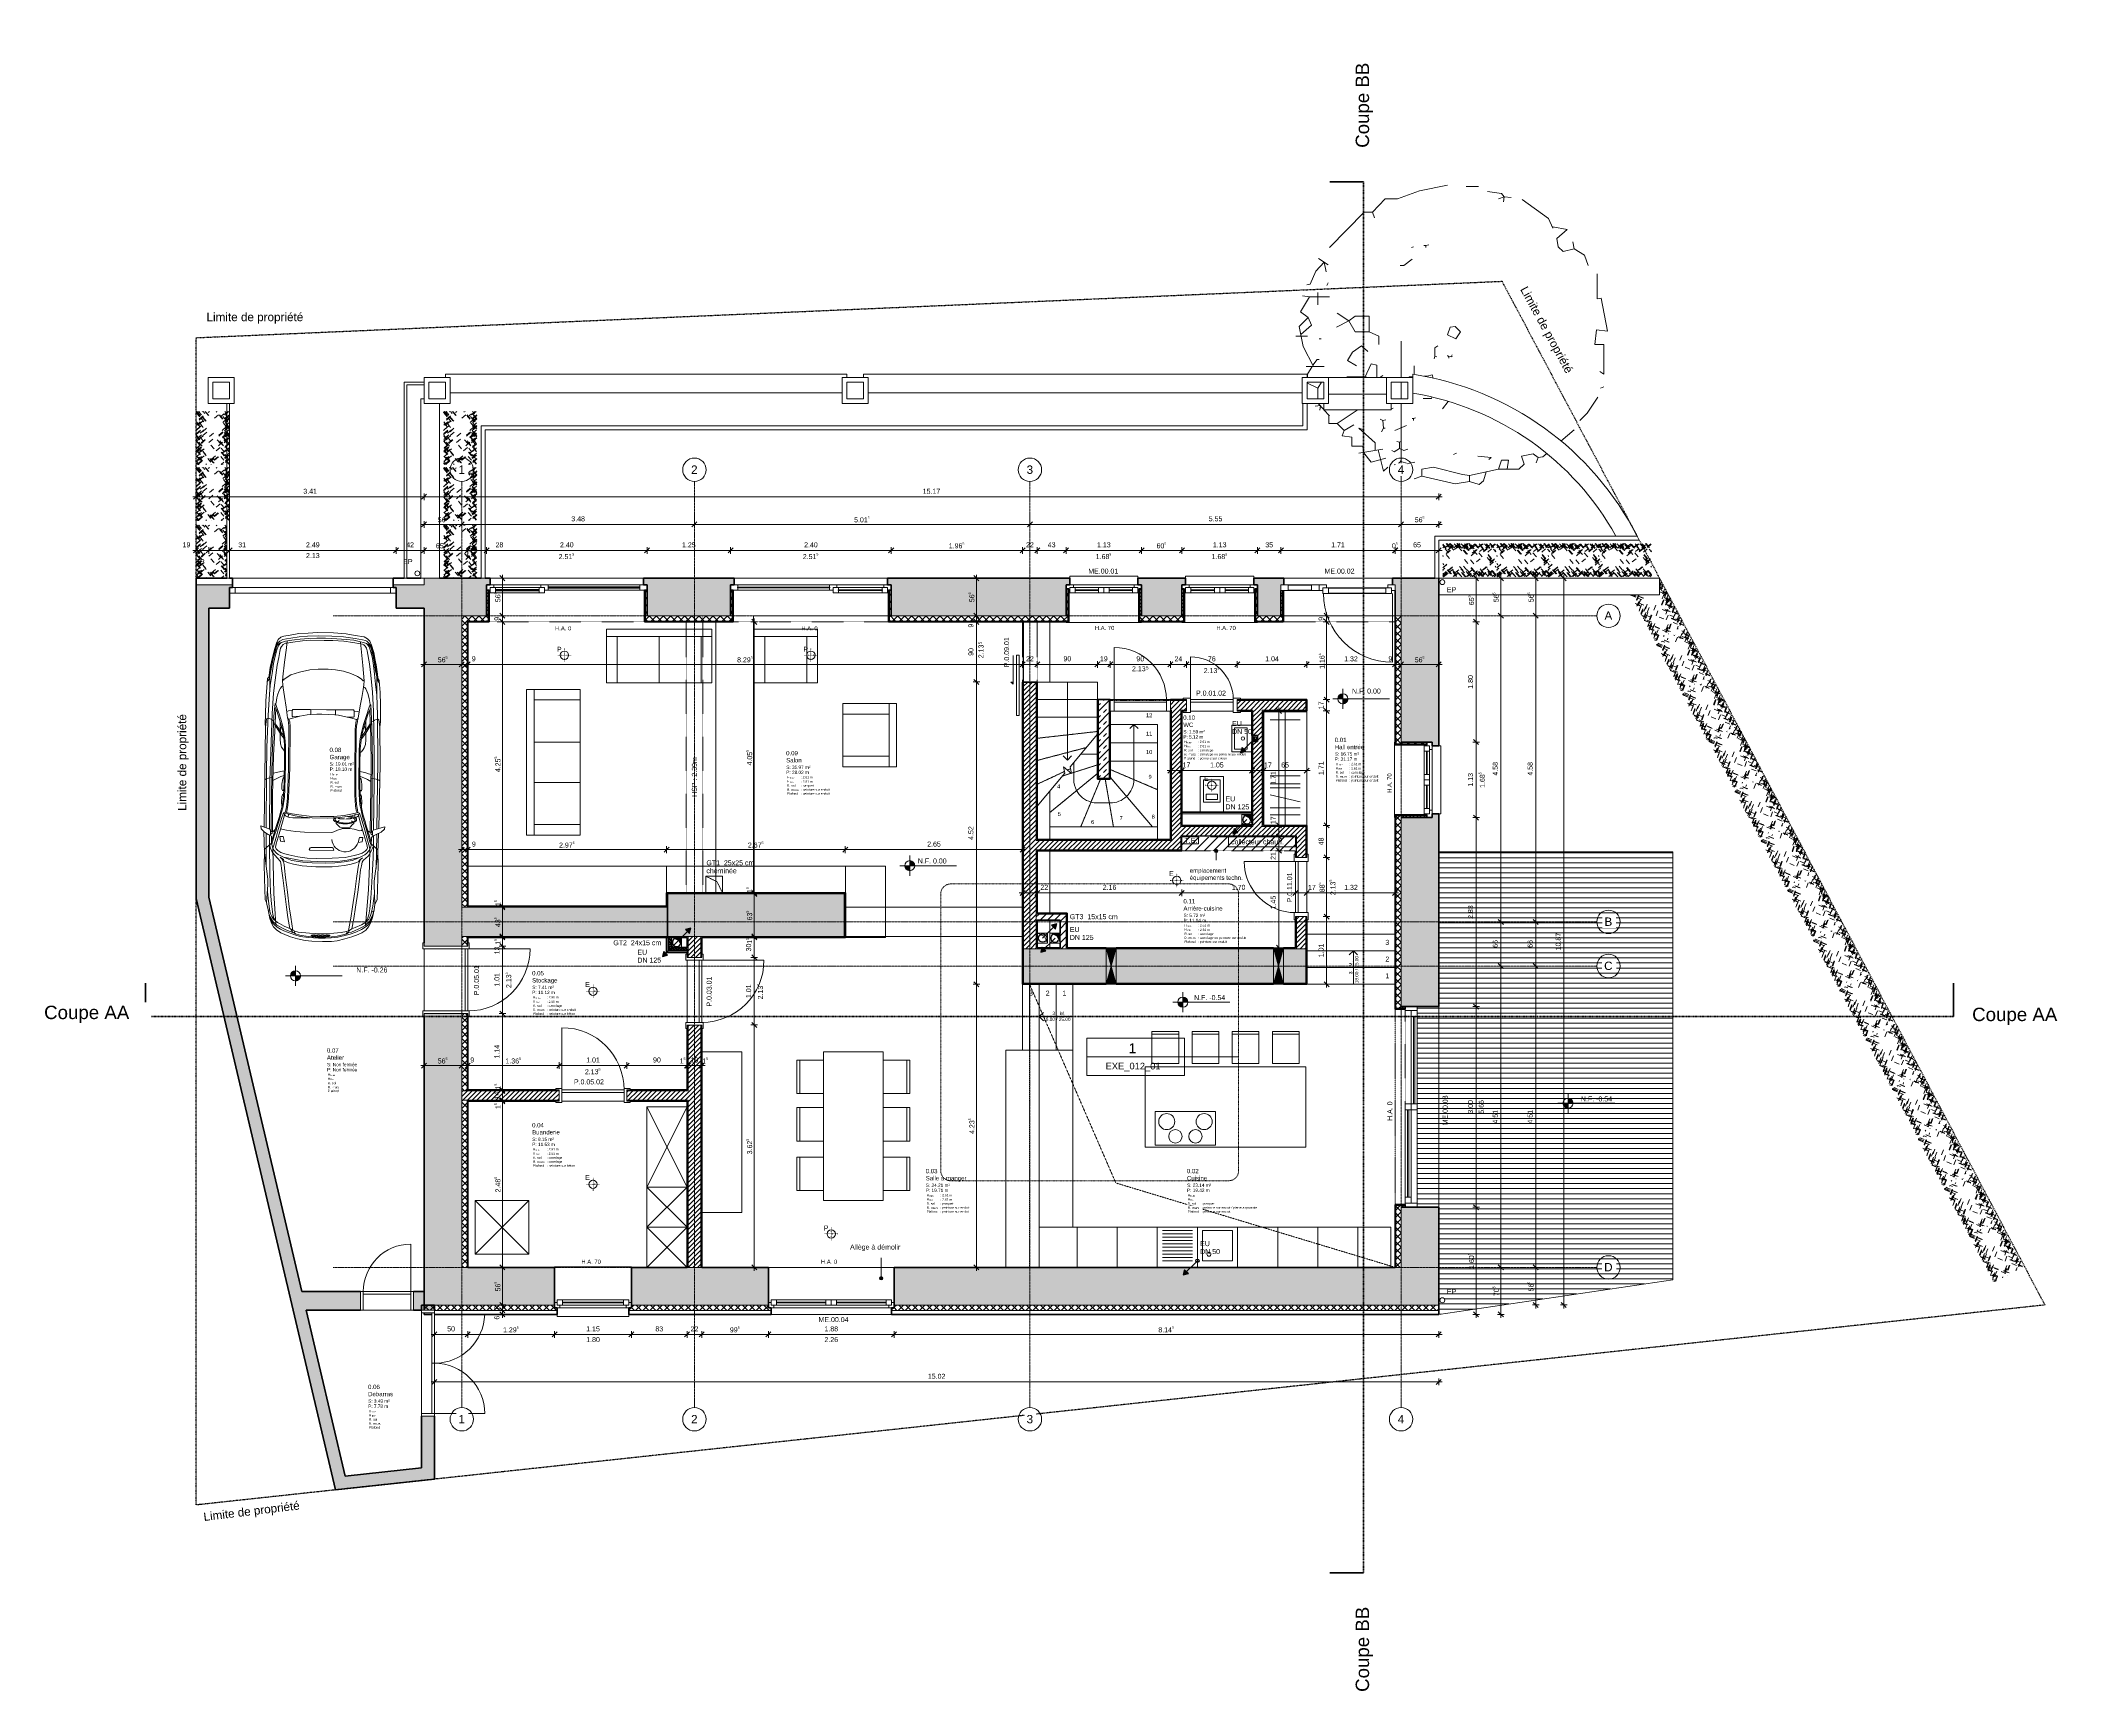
# Model space of a CAD drawing. Header units: millimetres. Extents: x -83 to 30397, y 298 to 25043.
import ezdxf

# ---------------------------------------------------------------- set-up
doc = ezdxf.new("R2010")
doc.units = ezdxf.units.MM
for name, pattern in [('Dash', [6, 3, -3]), ('Dash dot', [21, 10, -5, 1, -5]), ('Dot 1mm', [1, 0, -1]), ('Double dash', [55, 20, -5, 10, -5, 10, -5]), ('Grid Line', [22.225, 12.7, -3.175, 3.175, -3.175]), ('HIDDEN_ELEMENTS', [2.5, 1.5, -1]), ('Overhead', [3.96875, 2.38125, -1.5875]), ('SECTION', [14.2875, 9.525, -4.7625])]:
    doc.linetypes.add(name, pattern=pattern)
for name, color, linetype, lineweight in [('A-ANNO-DIMS', 211, 'Continuous', 9), ('A-ANNO-DIMS-50', 211, 'Continuous', 9), ('A-ANNO-SYMB', 150, 'Continuous', 9), ('A-AREA-IDEN', 2, 'Continuous', 9), ('A-DETL', 90, 'Continuous', 9), ('A-DETL-GENF', 92, 'Continuous', 9), ('A-DETL-GENF-HDLN', 1, 'Dash', 9), ('A-DETL-MBND', 5, 'Continuous', 9), ('A-DETL-THIN', 151, 'Continuous', 9), ('A-DOOR', 31, 'Continuous', 9), ('A-DOOR-FRAM', 31, 'Continuous', 18), ('A-DOOR-IDEN', 31, 'Continuous', 18), ('A-FLOR', 192, 'Continuous', 9), ('A-FLOR-PATT', 8, 'Continuous', 9), ('A-GENM', 13, 'Continuous', 9), ('A-GLAZ', 151, 'Continuous', 9), ('A-GLAZ-IDEN', 152, 'Continuous', 18), ('A-WALL', 113, 'Continuous', 9), ('A-WALL-PATT', 111, 'Continuous', 35), ('C-PROP-LINE', 91, 'Double dash', 25), ('G-ANNO-DIMS', 111, 'Continuous', 9), ('G-ANNO-SYMB', 111, 'Continuous', 9), ('G-ANNO-TEXT', 231, 'Continuous', 9), ('G-IMPT', 8, 'Continuous', 9), ('I-FURN', 30, 'Continuous', 9), ('I-WALL', 2, 'Continuous', 9), ('M-EQPM', 50, 'Continuous', 9), ('S-GRID', 1, 'Continuous', 9), ('S-GRID-IDEN', 1, 'Continuous', 9), ('S-STRS', 31, 'Continuous', 9), ('S-STRS-ANNO', 31, 'Continuous', 9), ('S-STRS-IDEN', 31, 'Continuous', 9), ('S-STRS-MBND', 31, 'Overhead', 9)]:
    doc.layers.add(name, color=color, linetype=linetype, lineweight=lineweight)
doc.styles.add('Arial', font='arial.ttf', dxfattribs={"height": 75})
doc.styles.add('Arial_1', font='arial.ttf', dxfattribs={"height": 59.53})
doc.styles.add('Arial_10', font='arial.ttf', dxfattribs={"height": 125})
doc.styles.add('Arial_11', font='arial.ttf', dxfattribs={"height": 48.741817})
doc.styles.add('Arial_12', font='arial.ttf', dxfattribs={"height": 150})
doc.styles.add('Arial_13', font='arial.ttf', dxfattribs={"height": 100})
doc.styles.add('Arial_2', font='arial.ttf', dxfattribs={"height": 200})
doc.styles.add('Arial_3', font='arial.ttf', dxfattribs={"height": 0.7})
doc.styles.add('Arial_4', font='arial.ttf', dxfattribs={"height": 0.454924})
doc.styles.add('Arial_5', font='arial.ttf', dxfattribs={"height": 50})
doc.styles.add('Arial_6', font='arial.ttf', dxfattribs={"height": 65})
doc.styles.add('Arial_7', font='arial.ttf', dxfattribs={"height": 35})
doc.styles.add('Arial_8', font='arial.ttf', dxfattribs={"height": 62.5})
doc.styles.add('Arial_9', font='arial.ttf', dxfattribs={"height": 1})
doc.dimstyles.new('ANNOTATION_1_5MM_BLACK', dxfattribs={"dimscale": 304.8, "dimtxt": 76.519455, "dimasz": 0.246063, "dimexe": 0.164042, "dimexo": 0.0625, "dimgap": 0.065617, "dimtad": 1, "dimdec": 1, "dimlfac": 0.1, "dimrnd": 0.5, "dimdsep": 46, "dimtxsty": 'Arial', "dimblk1": 'OBLIQUE', "dimblk2": 'OBLIQUE', "dimsah": 1, "dimcen": 0.09, "dimdle": 0.164042, "dimazin": 0, "dimtfac": 1, "dimtdec": 4, "dimtix": 1, "dimtmove": 2, "dimatfit": 3, "dimfxl": 0.164042, "dimfxlon": 1, "dimtvp": 1, "dimtolj": 1, "dimtzin": 0, "dimarcsym": 2})
doc.dimstyles.new('ANNOTATION_1_5MM_BLACK_1', dxfattribs={"dimscale": 304.8, "dimtxt": 76.519455, "dimasz": 0.246063, "dimexe": 0.164042, "dimexo": 0.0625, "dimgap": 0.065617, "dimtad": 1, "dimlfac": 0.001, "dimrnd": 0.005, "dimzin": 0, "dimdsep": 46, "dimtxsty": 'Arial', "dimblk1": 'OBLIQUE', "dimblk2": 'OBLIQUE', "dimsah": 1, "dimcen": 0.09, "dimdle": 0.164042, "dimazin": 0, "dimtfac": 1, "dimtdec": 4, "dimtix": 1, "dimtmove": 0, "dimatfit": 3, "dimfxl": 0.164042, "dimfxlon": 1, "dimtvp": 1, "dimtolj": 1, "dimtzin": 0, "dimarcsym": 2})
doc.dimstyles.new('ANNOTATION_1_5MM_BLACK_2', dxfattribs={"dimscale": 304.8, "dimtxt": 76.519455, "dimasz": 0.246063, "dimexe": 0.164042, "dimexo": 0.0625, "dimgap": 0.065617, "dimtad": 1, "dimdec": 1, "dimlfac": 0.1, "dimrnd": 0.5, "dimdsep": 46, "dimtxsty": 'Arial', "dimblk1": 'OBLIQUE', "dimblk2": 'OBLIQUE', "dimsah": 1, "dimcen": 0.09, "dimdle": 0.164042, "dimazin": 0, "dimtfac": 1, "dimtdec": 4, "dimtix": 1, "dimtmove": 0, "dimatfit": 3, "dimfxl": 0.164042, "dimfxlon": 1, "dimtvp": 1, "dimtolj": 1, "dimtzin": 0, "dimarcsym": 2})
doc.dimstyles.new('ANNOTATION_1_5MM_BLACK_3', dxfattribs={"dimscale": 304.8, "dimtxt": 76.519455, "dimasz": 0.246063, "dimexe": 0.164042, "dimexo": 0.0625, "dimgap": 0.065617, "dimtad": 1, "dimlfac": 0.001, "dimrnd": 0.005, "dimzin": 0, "dimdsep": 46, "dimtxsty": 'Arial', "dimblk1": 'OBLIQUE', "dimblk2": 'OBLIQUE', "dimsah": 1, "dimcen": 0.09, "dimdle": 0.164042, "dimazin": 0, "dimtfac": 1, "dimtdec": 4, "dimtix": 1, "dimtmove": 2, "dimatfit": 3, "dimfxl": 0.164042, "dimfxlon": 1, "dimtvp": 1, "dimtolj": 1, "dimtzin": 0, "dimarcsym": 2})
pattern_1 = [(45, (0, 0), (-53.033, 53.033), []), (135, (0, 0), (-53.033, -53.033), [])]
pattern_2 = [(45, (0, 0), (-35.35534, 35.35534), [])]
pattern_3 = [(45, (0, 0), (-53.033, 53.033), [])]

# ---------------------------------------------------------------- blocks, each defined once
blk = doc.blocks.new('TREE 7M - Baum_16_dwg-394052-N_F_ E_0')
at = {"layer": 'G-IMPT'}
for p, q in [((150, 2221), (337, 2221)), ((-637, 1319), (-668, 1309)), ((-451, 1340), (-451, 1309)), ((1746, 1392), (1766, 1288)), ((-2056, 1143), (-1911, 1050)), ((-2067, 635), (-2067, 449)), ((-1911, 780), (-1932, 739)), ((-1891, 573), (-2191, 573)), ((-2398, -17), (-2222, -17)), ((-2046, -59), (-2015, -59)), ((-2243, -473), (-1974, -473)), ((-1093, -608), (-1140, -637)), ((-627, -463), (-627, -591)), ((-109, -328), (-109, -349)), ((-2014, -707), (-2067, -794)), ((2212, -774), (2160, -794)), ((-2062, -1027), (-1979, -1116)), ((-1977, -1117), (-1891, -1209)), ((-938, -1095), (-969, -1110)), ((-120, -993), (-202, -1105)), ((-1083, -1395), (-1114, -1447)), ((-741, -1354), (-917, -1426)), ((-637, -1250), (-637, -1281)), ((1766, -1416), (1569, -1587)), ((-1093, -1706), (-1456, -1768)), ((-844, -1602), (-844, -1696)), ((5, -1768), (-36, -1789)), ((-824, -1892), (-875, -1934)), ((-616, -1903), (-720, -1924)), ((202, -2100), (202, -2193))]:
    blk.add_line(p, q, dxfattribs=at)
at = {"layer": 'G-IMPT', "flags": 128}
for points in [[(-129, 2241), (-544, 2158), (-875, 2034), (-1062, 2034), (-1248, 1837), (-1217, 1754)], [(471, 2148), (679, 2117), (720, 2065), (710, 1993)], [(-1248, 1837), (-1373, 1837), (-1891, 1309)], [(824, 2055), (720, 2065), (637, 2034)], [(989, 2024), (1383, 1744), (1445, 1599)], [(1445, 1620), (1445, 1599), (1445, 1620), (1663, 1578), (1507, 1444), (1528, 1319), (1601, 1247), (1766, 1288), (1922, 1195), (1974, 1040)], [(-409, 1350), (-451, 1340), (-482, 1340)], [(-2233, 749), (-2181, 760), (-2098, 957), (-1974, 1091), (-1942, 946)], [(-658, 1133), (-782, 1040), (-834, 1040)], [(2108, 915), (2108, 542), (2171, 553), (2264, 55), (2098, 76), (2077, -142), (2212, -142), (2212, -587), (2150, -546)], [(-2295, 584), (-2191, 573), (-2326, 345), (-2212, 262)], [(-1777, 325), (-1601, 211), (-1787, 117)], [(-2322, 7), (-2160, 149), (-2212, 262), (-2347, 128), (-2284, -173), (-2129, -473)], [(-1300, 45), (-1300, 283), (-1507, 283), (-1601, 211), (-1507, 45), (-1300, 45), (-1155, -17), (-1155, -142)], [(-1487, -463), (-1621, -380), (-1549, -256), (-1414, -162), (-1321, -245)], [(-274, -162), (-316, -193), (-316, -318)], [(-57, -297), (-67, -318), (-57, -328)], [(-2150, -473), (-2222, -587), (-2222, -637)], [(-2046, -369), (-2077, -369), (-2140, -453)], [(-1362, -637), (-1269, -432), (-1186, -452), (-1186, -637)], [(-340, -647), (-357, -597), (-430, -618)], [(-326, -359), (-316, -318), (-285, -328)], [(-129, -307), (-109, -328), (-67, -318)], [(-2222, -707), (-2222, -722), (-2067, -794), (-2067, -957)], [(-1307, -637), (-1352, -628), (-1632, -628)], [(-698, -637), (-699, -628), (-649, -621)], [(-475, -618), (-430, -618), (-435, -625)], [(-2036, -1126), (-2025, -1053), (-2108, -1064)], [(-1777, -1323), (-1901, -1323), (-1901, -1198)], [(-1476, -1126), (-1777, -1323), (-1673, -1426), (-1528, -1343)], [(-361, -929), (-368, -950), (-492, -950)], [(2119, -929), (1963, -1167), (1849, -1281)], [(-1673, -1426), (-1704, -1509), (-1559, -1530), (-1559, -1665), (-1393, -1665), (-1383, -1758), (-1269, -1903), (-1052, -1841)], [(-1373, -1416), (-1456, -1395), (-1207, -1613), (-1207, -1725)], [(-1134, -1260), (-1093, -1281), (-1052, -1271)], [(-1093, -1281), (-1083, -1395), (-1062, -1395)], [(-658, -1250), (-637, -1250), (-606, -1240)], [(-1165, -1718), (-1083, -2037), (-1020, -1975)], [(-720, -1706), (-782, -1727), (-844, -1696), (-927, -1747), (-958, -1727)], [(-824, -1592), (-844, -1602), (-886, -1592)], [(326, -1810), (523, -1830), (492, -1861)], [(762, -2006), (782, -1872), (679, -1872), (637, -2006), (938, -2006), (1021, -1934), (979, -1810), (1155, -1778), (1228, -1830), (1197, -1913)], [(1355, -1772), (1300, -1820), (1228, -1830)], [(-788, -2054), (-875, -1934), (-927, -1944)], [(-834, -1882), (-824, -1892), (-720, -1924), (-824, -2120)], [(451, -2046), (409, -2183), (347, -2234), (202, -2193), (-15, -2224), (-513, -2110), (-627, -2151)], [(-513, -2110), (-513, -2006), (-337, -1975), (98, -2089), (202, -2100), (637, -2006)]]:
    blk.add_lwpolyline(points, dxfattribs=at)
blk.add_lwpolyline([(67, 45), (-5, -59), (-129, 3), (-88, 117), (-15, 128)], close=True, dxfattribs=at)
blk = doc.blocks.new('TREE 7M - TREE 7M-394112-N_F_ E_0')
blk.add_blockref('TREE 7M - Baum_16_dwg-394052-N_F_ E_0', (-60, -100))
blk = doc.blocks.new('HEDGE - B_Hecke_Plan_C_dwg-399853-N_F_ E_0')
at = {"layer": 'G-IMPT'}
for p, q in [((1, 488), (42, 440)), ((1, 474), (51, 416)), ((38, 463), (1, 432)), ((2, 322), (1, 321)), ((12, 310), (1, 302)), ((38, 417), (89, 358)), ((98, 487), (41, 440)), ((50, 499), (99, 442)), ((51, 333), (102, 273)), ((110, 398), (53, 351)), ((116, 395), (59, 348)), ((60, 499), (112, 440)), ((120, 494), (63, 447)), ((135, 448), (78, 401)), ((155, 473), (98, 426)), ((102, 499), (153, 440)), ((113, 499), (162, 442)), ((114, 459), (166, 399)), ((226, 483), (169, 435)), ((174, 492), (226, 433)), ((234, 456), (177, 409)), ((255, 498), (198, 451)), ((262, 495), (205, 448)), ((213, 499), (263, 441)), ((223, 499), (273, 441)), ((234, 451), (285, 391)), ((235, 490), (287, 430)), ((278, 492), (330, 433)), ((345, 474), (288, 427)), ((357, 495), (300, 448)), ((306, 401), (357, 341)), ((312, 474), (363, 415)), ((373, 498), (316, 451)), ((374, 466), (317, 419)), ((317, 401), (369, 341)), ((328, 492), (380, 433)), ((387, 498), (330, 451)), ((335, 453), (387, 394)), ((345, 453), (396, 394)), ((449, 460), (392, 413)), ((396, 497), (448, 437)), ((396, 480), (448, 420)), ((457, 460), (400, 413)), ((462, 460), (405, 413)), ((471, 484), (414, 437)), ((419, 478), (470, 419)), ((481, 363), (424, 316)), ((484, 469), (427, 422)), ((499, 402), (442, 355)), ((516, 408), (459, 360)), ((463, 394), (514, 334)), ((475, 494), (527, 434)), ((491, 491), (542, 431)), ((584, 490), (527, 442)), ((542, 358), (593, 298)), ((548, 495), (599, 435)), ((606, 495), (549, 448)), ((609, 424), (552, 377)), ((575, 451), (627, 391)), ((666, 420), (609, 373)), ((667, 430), (610, 383)), ((624, 495), (675, 435)), ((703, 480), (646, 433)), ((649, 484), (700, 424)), ((655, 492), (706, 433)), ((730, 417), (673, 370)), ((680, 324), (731, 265)), ((681, 335), (732, 276)), ((703, 499), (755, 440)), ((712, 499), (763, 440)), ((784, 494), (727, 447)), ((789, 488), (732, 441)), ((760, 413), (793, 375)), ((793, 390), (788, 385)), ((793, 400), (792, 399)), ((1, 200), (17, 181)), ((55, 179), (1, 134)), ((31, 129), (1, 104)), ((1, 96), (6, 90)), ((53, 80), (1, 37)), ((10, 49), (1, 42)), ((19, 49), (1, 35)), ((1, 23), (20, 1)), ((1, 14), (10, 4)), ((62, 190), (5, 142)), ((66, 49), (9, 2)), ((67, 68), (10, 20)), ((82, 55), (26, 8)), ((66, 105), (117, 45)), ((78, 105), (130, 45)), ((142, 140), (85, 93)), ((149, 152), (92, 105)), ((156, 116), (99, 69)), ((141, 108), (192, 48)), ((155, 80), (206, 20)), ((155, 63), (206, 4)), ((214, 51), (157, 4)), ((231, 56), (174, 9)), ((241, 106), (184, 59)), ((216, 77), (267, 18)), ((238, 56), (287, -1)), ((253, 156), (305, 97)), ((274, 120), (325, 61)), ((281, 65), (332, 5)), ((296, 62), (348, 2)), ((309, 159), (360, 99)), ((324, 261), (375, 201)), ((350, 80), (402, 20)), ((414, 51), (357, 4)), ((366, 104), (417, 44)), ((370, 65), (421, 5)), ((428, 54), (371, 6)), ((434, 101), (377, 54)), ((395, 65), (446, 5)), ((414, 252), (466, 192)), ((420, 136), (471, 76)), ((428, 138), (480, 79)), ((496, 51), (439, 4)), ((502, 51), (445, 4)), ((519, 90), (462, 43)), ((494, 70), (545, 11)), ((503, 68), (555, 8)), ((562, 270), (505, 223)), ((530, 74), (581, 15)), ((592, 65), (535, 18)), ((539, 80), (591, 20)), ((599, 77), (542, 30)), ((559, 65), (610, 5)), ((560, 119), (612, 59)), ((573, 95), (624, 36)), ((643, 54), (587, 6)), ((646, 66), (589, 19)), ((652, 148), (595, 101)), ((664, 151), (607, 104)), ((628, 63), (680, 4)), ((666, 291), (717, 231)), ((666, 120), (717, 61)), ((673, 81), (724, 22)), ((730, 59), (673, 12)), ((741, 95), (684, 48)), ((743, 83), (687, 36)), ((698, 66), (749, 6)), ((702, 267), (753, 208)), ((760, 223), (703, 176)), ((706, 267), (757, 208)), ((763, 252), (706, 205)), ((777, 270), (720, 223)), ((741, 79), (792, 19)), ((742, 93), (793, 33)), ((793, 45), (756, 15)), ((793, 20), (769, -1)), ((793, 35), (777, 22)), ((784, 158), (793, 147)), ((792, 227), (793, 226))]:
    blk.add_line(p, q, dxfattribs=at)
blk = doc.blocks.new('HEDGE - HEDGE-399856-N_F_ E_0')
blk.add_blockref('HEDGE - B_Hecke_Plan_C_dwg-399853-N_F_ E_0', (0, 0))
blk = doc.blocks.new('WIN_DOUBLE OPEN__SYM - 1130 x 1685-676181-N_F_ E_0')
at = {"layer": 'A-GLAZ'}
for p, q in [((-565, 326), (-565, 336)), ((-565, 336), (565, 336)), ((565, 336), (565, 326)), ((455, -227), (-455, -227)), ((-430, -107), (-80, -107)), ((-80, -187), (-430, -187)), ((80, -107), (430, -107)), ((430, -187), (80, -187)), ((-510, -357), (-510, -327)), ((510, -357), (-510, -357)), ((510, -327), (510, -357))]:
    blk.add_line(p, q, dxfattribs=at)
at = {"layer": 'A-GLAZ', "lineweight": 18}
for p, q in [((-525, -147), (-510, -147)), ((-510, -107), (-430, -107)), ((-510, -187), (-510, -107)), ((-510, -147), (-510, -187)), ((-430, -187), (-510, -187)), ((-510, -187), (-455, -187)), ((-455, -227), (-510, -227)), ((-455, -187), (-455, -227)), ((-430, -107), (-430, -187)), ((-430, -142), (-80, -142)), ((-430, -152), (-430, -142)), ((-80, -152), (-430, -152)), ((-80, -107), (0, -107)), ((-80, -187), (-80, -107)), ((-80, -142), (-80, -152)), ((0, -187), (-80, -187)), ((0, -107), (80, -107)), ((0, -187), (0, -107)), ((0, -107), (0, -187)), ((80, -187), (0, -187)), ((80, -107), (80, -187)), ((80, -142), (430, -142)), ((80, -152), (80, -142)), ((430, -152), (80, -152)), ((430, -107), (510, -107)), ((430, -187), (430, -107)), ((430, -142), (430, -152)), ((510, -187), (430, -187)), ((455, -187), (510, -187)), ((455, -227), (455, -187)), ((510, -227), (455, -227)), ((510, -107), (510, -187)), ((510, -147), (525, -147)), ((510, -187), (510, -147))]:
    blk.add_line(p, q, dxfattribs=at)
blk = doc.blocks.new('WIN_DOUBLE OPEN__SYM - 1880 x 2260-676270-N_F_ E_0')
at = {"layer": 'A-GLAZ', "lineweight": 18}
for p, q in [((-940, 171.5), (-900, 171.5)), ((-860, 251.5), (-900, 251.5)), ((-820, 211.5), (-900, 211.5)), ((-900, 211.5), (-900, 131.5)), ((-900, 171.5), (-900, 211.5)), ((-900, 211.5), (-860, 211.5)), ((-900, 131.5), (-820, 131.5)), ((-860, 211.5), (-860, 251.5)), ((-820, 131.5), (-820, 211.5)), ((-820, 176.5), (-820, 166.5)), ((-80, 176.5), (-820, 176.5)), ((-820, 166.5), (-80, 166.5)), ((0, 211.5), (-80, 211.5)), ((-80, 211.5), (-80, 131.5)), ((-80, 166.5), (-80, 176.5)), ((-80, 131.5), (0, 131.5)), ((80, 211.5), (0, 211.5)), ((0, 211.5), (0, 131.5)), ((0, 131.5), (0, 211.5)), ((0, 131.5), (80, 131.5)), ((80, 131.5), (80, 211.5)), ((80, 176.5), (80, 166.5)), ((820, 176.5), (80, 176.5)), ((80, 166.5), (820, 166.5)), ((820, 211.5), (820, 131.5)), ((900, 211.5), (820, 211.5)), ((820, 166.5), (820, 176.5)), ((820, 131.5), (900, 131.5)), ((900, 251.5), (860, 251.5)), ((860, 251.5), (860, 211.5)), ((860, 211.5), (900, 211.5)), ((900, 131.5), (900, 211.5)), ((900, 211.5), (900, 171.5)), ((900, 171.5), (940, 171.5))]:
    blk.add_line(p, q, dxfattribs=at)
at = {"layer": 'A-GLAZ'}
for p, q in [((860, 251.5), (-860, 251.5)), ((-80, 211.5), (-820, 211.5)), ((-820, 131.5), (-80, 131.5)), ((820, 211.5), (80, 211.5)), ((80, 131.5), (820, 131.5))]:
    blk.add_line(p, q, dxfattribs=at)
blk = doc.blocks.new('WIN_SINGLE OPEN_ - 1150 x 1800-676269-N_F_ E_0')
at = {"layer": 'A-GLAZ'}
for p, q in [((-535, 351), (-535, 382)), ((-535, 382), (535, 382)), ((535, 382), (535, 351)), ((495, 252), (-495, 252)), ((455, 212), (-455, 212)), ((-455, 132), (455, 132)), ((-575, -362), (-575, -352)), ((575, -362), (-575, -362)), ((575, -352), (575, -362))]:
    blk.add_line(p, q, dxfattribs=at)
at = {"layer": 'A-GLAZ', "lineweight": 18}
for p, q in [((-575, 172), (-535, 172)), ((-495, 252), (-535, 252)), ((-455, 212), (-535, 212)), ((-535, 212), (-535, 132)), ((-535, 172), (-535, 212)), ((-535, 212), (-495, 212)), ((-535, 132), (-455, 132)), ((-495, 212), (-495, 252)), ((-455, 132), (-455, 212)), ((-455, 177), (-455, 167)), ((455, 177), (-455, 177)), ((-455, 167), (455, 167)), ((455, 212), (455, 132)), ((535, 212), (455, 212)), ((455, 167), (455, 177)), ((455, 132), (535, 132)), ((495, 252), (495, 212)), ((535, 252), (495, 252)), ((495, 212), (535, 212)), ((535, 132), (535, 212)), ((535, 212), (535, 172)), ((535, 172), (575, 172))]:
    blk.add_line(p, q, dxfattribs=at)
blk = doc.blocks.new('WIN_DOUBLE OPEN__SYM - 1130 x 1685-676230-N_F_ E_0')
at = {"layer": 'A-GLAZ'}
for p, q in [((-565, 326), (-565, 336)), ((-565, 336), (565, 336)), ((565, 336), (565, 326)), ((455, -227), (-455, -227)), ((-430, -107), (-80, -107)), ((-80, -187), (-430, -187)), ((80, -107), (430, -107)), ((430, -187), (80, -187)), ((-510, -357), (-510, -327)), ((510, -357), (-510, -357)), ((510, -327), (510, -357))]:
    blk.add_line(p, q, dxfattribs=at)
at = {"layer": 'A-GLAZ', "lineweight": 18}
for p, q in [((-525, -147), (-510, -147)), ((-510, -107), (-430, -107)), ((-510, -187), (-510, -107)), ((-510, -147), (-510, -187)), ((-430, -187), (-510, -187)), ((-510, -187), (-455, -187)), ((-455, -227), (-510, -227)), ((-455, -187), (-455, -227)), ((-430, -107), (-430, -187)), ((-430, -142), (-80, -142)), ((-430, -152), (-430, -142)), ((-80, -152), (-430, -152)), ((-80, -107), (0, -107)), ((-80, -187), (-80, -107)), ((-80, -142), (-80, -152)), ((0, -187), (-80, -187)), ((0, -107), (80, -107)), ((0, -187), (0, -107)), ((0, -107), (0, -187)), ((80, -187), (0, -187)), ((80, -107), (80, -187)), ((80, -142), (430, -142)), ((80, -152), (80, -142)), ((430, -152), (80, -152)), ((430, -107), (510, -107)), ((430, -187), (430, -107)), ((430, -142), (430, -152)), ((510, -187), (430, -187)), ((455, -187), (510, -187)), ((455, -227), (455, -187)), ((510, -227), (455, -227)), ((510, -107), (510, -187)), ((510, -147), (525, -147)), ((510, -187), (510, -147))]:
    blk.add_line(p, q, dxfattribs=at)
blk = doc.blocks.new('WIN_DOUBLE_SINGLE OPEN__ASYM - 2400 x 2515-676227-N_F_ E_0')
at = {"layer": 'A-GLAZ', "lineweight": 18}
for p, q in [((-880, -146.5), (-865, -146.5)), ((-865, -106.5), (-785, -106.5)), ((-865, -186.5), (-865, -106.5)), ((-865, -146.5), (-865, -186.5)), ((-865, -186.5), (-810, -186.5)), ((-785, -186.5), (-865, -186.5)), ((-810, -226.5), (-865, -226.5)), ((-810, -186.5), (-810, -226.5)), ((-785, -106.5), (-785, -186.5)), ((-135, -106.5), (-55, -106.5)), ((-135, -186.5), (-135, -106.5)), ((-55, -186.5), (-135, -186.5)), ((-110, -186.5), (-55, -186.5)), ((-110, -226.5), (-110, -186.5)), ((0, -226.5), (-110, -226.5)), ((-55, -106.5), (-55, -186.5)), ((-55, -186.5), (-55, -146.5)), ((-55, -146.5), (0, -146.5)), ((0, -146.5), (0, -226.5)), ((1370, -226.5), (1370, -146.5)), ((1370, -146.5), (1440, -146.5)), ((1425, -226.5), (1370, -226.5))]:
    blk.add_line(p, q, dxfattribs=at)
at = {"layer": 'A-GLAZ'}
for p, q in [((-110, -226.5), (-810, -226.5)), ((-785, -106.5), (-135, -106.5)), ((-135, -186.5), (-785, -186.5)), ((1370, -146.5), (0, -146.5)), ((0, -226.5), (1370, -226.5))]:
    blk.add_line(p, q, dxfattribs=at)
at = {"layer": 'A-GLAZ', "lineweight": 25}
for p, q in [((-785, -141.5), (-135, -141.5)), ((-785, -151.5), (-785, -141.5)), ((-135, -151.5), (-785, -151.5)), ((-135, -141.5), (-135, -151.5)), ((0, -181.5), (1370, -181.5)), ((0, -191.5), (0, -181.5)), ((1370, -191.5), (0, -191.5)), ((1370, -181.5), (1370, -191.5))]:
    blk.add_line(p, q, dxfattribs=at)
blk = doc.blocks.new('WIN_DOUBLE_SINGLE OPEN__ASYM - 2400 x 2515-676228-N_F_ E_0')
at = {"layer": 'A-GLAZ', "lineweight": 18}
for p, q in [((-880, 146.5), (-865, 146.5)), ((-810, 226.5), (-865, 226.5)), ((-865, 146.5), (-865, 186.5)), ((-865, 186.5), (-810, 186.5)), ((-785, 186.5), (-865, 186.5)), ((-865, 186.5), (-865, 106.5)), ((-865, 106.5), (-785, 106.5)), ((-810, 186.5), (-810, 226.5)), ((-785, 106.5), (-785, 186.5)), ((-55, 186.5), (-135, 186.5)), ((-135, 186.5), (-135, 106.5)), ((-135, 106.5), (-55, 106.5)), ((0, 226.5), (-110, 226.5)), ((-110, 226.5), (-110, 186.5)), ((-110, 186.5), (-55, 186.5)), ((-55, 186.5), (-55, 146.5)), ((-55, 106.5), (-55, 186.5)), ((-55, 146.5), (0, 146.5)), ((0, 146.5), (0, 226.5)), ((1425, 226.5), (1370, 226.5)), ((1370, 226.5), (1370, 146.5)), ((1370, 146.5), (1440, 146.5))]:
    blk.add_line(p, q, dxfattribs=at)
at = {"layer": 'A-GLAZ'}
for p, q in [((-110, 226.5), (-810, 226.5)), ((-135, 186.5), (-785, 186.5)), ((-785, 106.5), (-135, 106.5)), ((0, 226.5), (1370, 226.5)), ((1370, 146.5), (0, 146.5))]:
    blk.add_line(p, q, dxfattribs=at)
at = {"layer": 'A-GLAZ', "lineweight": 25}
for p, q in [((-785, 151.5), (-785, 141.5)), ((-135, 151.5), (-785, 151.5)), ((-785, 141.5), (-135, 141.5)), ((-135, 141.5), (-135, 151.5)), ((0, 191.5), (0, 181.5)), ((1370, 191.5), (0, 191.5)), ((0, 181.5), (1370, 181.5)), ((1370, 181.5), (1370, 191.5))]:
    blk.add_line(p, q, dxfattribs=at)
blk = doc.blocks.new('EXT_DOOR_2-3_1-3 - 2500 x 2385-683703-N_F_ E_0')
at = {"layer": 'A-DOOR', "lineweight": 18}
for p, q in [((-460, 226.5), (-570, 226.5)), ((-570, 226.5), (-570, 141.5)), ((-570, 141.5), (-460, 141.5)), ((-460, 141.5), (-460, 226.5)), ((-110, 226.5), (-460, 226.5)), ((-460, 226.5), (-460, 221.5)), ((-460, 221.5), (-110, 221.5)), ((-110, 146.5), (-460, 146.5)), ((-460, 146.5), (-460, 141.5)), ((-460, 141.5), (-110, 141.5)), ((-110, 226.5), (-110, 141.5)), ((0, 226.5), (-110, 226.5)), ((-110, 221.5), (-110, 226.5)), ((-110, 141.5), (-110, 146.5)), ((-110, 141.5), (0, 141.5)), ((0, 141.5), (0, 226.5)), ((110, 226.5), (0, 226.5)), ((0, 226.5), (0, 141.5)), ((0, 141.5), (55, 141.5)), ((140, 184), (55, 184)), ((55, 184), (55, 99)), ((55, 141.5), (55, 184)), ((55, 184), (110, 184)), ((55, 99), (140, 99)), ((110, 184), (110, 226.5)), ((140, 99), (140, 184)), ((1000, 184), (140, 184)), ((140, 184), (140, 179)), ((140, 179), (1000, 179)), ((1000, 104), (140, 104)), ((140, 104), (140, 99)), ((140, 99), (1000, 99)), ((1000, 184), (1000, 99)), ((1085, 184), (1000, 184)), ((1000, 179), (1000, 184)), ((1000, 99), (1000, 104)), ((1000, 99), (1085, 99)), ((1140, 226.5), (1030, 226.5)), ((1030, 226.5), (1030, 184)), ((1030, 184), (1085, 184)), ((1085, 99), (1085, 184)), ((1085, 184), (1085, 141.5)), ((1085, 141.5), (1140, 141.5)), ((1140, 141.5), (1140, 226.5))]:
    blk.add_line(p, q, dxfattribs=at)
at = {"layer": 'A-DOOR'}
blk.add_line((1097.5, 99), (1097.5, -931), dxfattribs=at)
blk.add_arc((1097.5, 99), 1030, 180, 270, dxfattribs=at)
blk = doc.blocks.new('DOOR_SIMPLE _U-CASING - 1010 x 2135-688134-N_F_ E_0')
at = {"layer": 'A-DOOR'}
for p, q in [((-465, 326.5), (465, 326.5)), ((465, -346.5), (465, -1256.5))]:
    blk.add_line(p, q, dxfattribs=at)
at = {"layer": 'A-DOOR', "lineweight": 18}
for p, q in [((-465, -286.5), (465, -286.5)), ((-465, -326.5), (-465, -286.5)), ((465, -286.5), (465, -326.5)), ((465, -326.5), (-465, -326.5))]:
    blk.add_line(p, q, dxfattribs=at)
at = {"layer": 'A-DOOR'}
blk.add_arc((465, -326.5), 930, 180, 270, dxfattribs=at)
at = {"layer": 'A-DOOR-FRAM'}
for p, q in [((-555, 346.5), (-465, 346.5)), ((-555, 326.5), (-555, 346.5)), ((-505, 326.5), (-555, 326.5)), ((-505, -326.5), (-505, 326.5)), ((-465, 346.5), (-465, -346.5)), ((465, 346.5), (555, 346.5)), ((465, -346.5), (465, 346.5)), ((505, 326.5), (505, -326.5)), ((555, 326.5), (505, 326.5)), ((555, 346.5), (555, 326.5)), ((-555, -326.5), (-505, -326.5)), ((-555, -346.5), (-555, -326.5)), ((-465, -346.5), (-555, -346.5)), ((555, -346.5), (465, -346.5)), ((505, -326.5), (555, -326.5)), ((555, -326.5), (555, -346.5))]:
    blk.add_line(p, q, dxfattribs=at)
blk = doc.blocks.new('EXT_DOOR_GARAGE - 2490 x 2130-571778-N_F_ E_0')
at = {"layer": 'A-DOOR', "lineweight": 18}
for p, q in [((-1202.5, -85), (1202.5, -85)), ((1202.5, -225), (-1202.5, -225))]:
    blk.add_line(p, q, dxfattribs=at)
at = {"layer": 'A-DOOR-FRAM'}
for p, q in [((-1245, 0), (-1160, 0)), ((-1160, -85), (-1202.5, -85)), ((-1160, 0), (1160, 0)), ((-1160, -85), (-1160, 0)), ((-1160, 0), (-1160, -85)), ((1160, -85), (-1160, -85)), ((1160, 0), (1160, -85)), ((1160, -85), (1160, 0)), ((1160, 0), (1245, 0)), ((1202.5, -85), (1160, -85))]:
    blk.add_line(p, q, dxfattribs=at)
blk = doc.blocks.new('DOOR_SIMPLE - 790 x 2060-571803-N_F_ E_0')
at = {"layer": 'A-DOOR'}
for p, q in [((355, 140), (355, 850)), ((-355, -140), (335, -140))]:
    blk.add_line(p, q, dxfattribs=at)
at = {"layer": 'A-DOOR', "lineweight": 18}
for p, q in [((355, 140), (-355, 140)), ((-355, 140), (-355, 100)), ((-355, 100), (355, 100)), ((355, 100), (355, 140))]:
    blk.add_line(p, q, dxfattribs=at)
at = {"layer": 'A-DOOR'}
blk.add_arc((355, 140), 710, 90, 180, dxfattribs=at)
at = {"layer": 'A-DOOR-FRAM'}
for p, q in [((-355, 140), (-395, 140)), ((-395, 140), (-395, -140)), ((-355, -140), (-355, 140)), ((355, 140), (355, -140)), ((395, 140), (355, 140)), ((395, -140), (395, 140)), ((-395, -140), (-355, -140)), ((355, -140), (395, -140))]:
    blk.add_line(p, q, dxfattribs=at)
blk = doc.blocks.new('DOOR_DOUBLE_SYM - 1585 x 2135-571804-N_F_ E_0')
at = {"layer": 'A-DOOR'}
blk.add_line((752.5, 95), (752.5, 847.5), dxfattribs=at)
at = {"layer": 'A-DOOR', "lineweight": 18}
for p, q in [((0, 95), (-752.5, 95)), ((-752.5, 95), (-752.5, 55)), ((-752.5, 55), (0, 55)), ((0, 95), (0, 55)), ((752.5, 95), (0, 95)), ((0, 55), (0, 95)), ((0, 55), (752.5, 55)), ((752.5, 55), (752.5, 95))]:
    blk.add_line(p, q, dxfattribs=at)
at = {"layer": 'A-DOOR'}
for centre, start, end in [((-752.5, 95), 0, 88.3956), ((752.5, 95), 90, 180)]:
    blk.add_arc(centre, 752.5, start, end, dxfattribs=at)
at = {"layer": 'A-DOOR-FRAM'}
for p, q in [((-752.5, 95), (-792.5, 95)), ((-792.5, 95), (-792.5, -95)), ((-752.5, -95), (-752.5, 95)), ((752.5, 95), (752.5, -95)), ((792.5, 95), (752.5, 95)), ((792.5, -95), (792.5, 95)), ((-792.5, -95), (-752.5, -95)), ((752.5, -95), (792.5, -95))]:
    blk.add_line(p, q, dxfattribs=at)
blk = doc.blocks.new('DOOR_SLIDING - 900 x 2135-677392-N_F_ E_0')
at = {"layer": 'A-DETL-GENF'}
blk.add_hatch(color=256, dxfattribs=at).paths.add_polyline_path([(-484, 253), (-452, 253), (-452, 285)])
for p, q in [((-452, 285), (-484, 253)), ((-54, 253), (-484, 253)), ((-484, 253), (-452, 253)), ((-452, 253), (-452, 285))]:
    blk.add_line(p, q, dxfattribs=at)
at = {"layer": 'A-DOOR-FRAM'}
for p, q in [((-50, 202), (-950, 202)), ((-950, 202), (-950, 162)), ((-950, 162), (-50, 162)), ((-50, 162), (-50, 202))]:
    blk.add_line(p, q, dxfattribs=at)
blk = doc.blocks.new('DOOR_SIMPLE _U-CASING - 760 x 2135-576247-N_F_ E_0')
at = {"layer": 'A-DOOR'}
for p, q in [((-320, 85), (320, 85)), ((320, -105), (320, -725))]:
    blk.add_line(p, q, dxfattribs=at)
at = {"layer": 'A-DOOR', "lineweight": 18}
for p, q in [((-320, -45), (320, -45)), ((-320, -85), (-320, -45)), ((320, -85), (-320, -85)), ((320, -45), (320, -85))]:
    blk.add_line(p, q, dxfattribs=at)
at = {"layer": 'A-DOOR'}
blk.add_arc((320, -85), 640, 180, 270, dxfattribs=at)
at = {"layer": 'A-DOOR-FRAM'}
for p, q in [((-430, 105), (-320, 105)), ((-430, 85), (-430, 105)), ((-380, 85), (-430, 85)), ((-380, -85), (-380, 85)), ((-320, 105), (-320, -105)), ((320, 105), (430, 105)), ((320, -105), (320, 105)), ((380, 85), (380, -85)), ((430, 85), (380, 85)), ((430, 105), (430, 85)), ((-430, -85), (-380, -85)), ((-430, -105), (-430, -85)), ((-320, -105), (-430, -105)), ((430, -105), (320, -105)), ((380, -85), (430, -85)), ((430, -85), (430, -105))]:
    blk.add_line(p, q, dxfattribs=at)
blk = doc.blocks.new('DOOR_SIMPLE _U-CASING - 885 x 2135-733885-N_F_ E_0')
at = {"layer": 'A-DOOR'}
for p, q in [((382.5, 105), (382.5, 850)), ((-382.5, -85), (382.5, -85))]:
    blk.add_line(p, q, dxfattribs=at)
at = {"layer": 'A-DOOR', "lineweight": 18}
for p, q in [((382.5, 85), (-382.5, 85)), ((-382.5, 85), (-382.5, 45)), ((-382.5, 45), (382.5, 45)), ((382.5, 45), (382.5, 85))]:
    blk.add_line(p, q, dxfattribs=at)
at = {"layer": 'A-DOOR'}
blk.add_arc((382.5, 85), 765, 90, 180, dxfattribs=at)
at = {"layer": 'A-DOOR-FRAM'}
for p, q in [((-382.5, 105), (-492.5, 105)), ((-492.5, 105), (-492.5, 85)), ((-492.5, 85), (-442.5, 85)), ((-442.5, 85), (-442.5, -85)), ((-382.5, -105), (-382.5, 105)), ((382.5, 105), (382.5, -105)), ((492.5, 105), (382.5, 105)), ((442.5, -85), (442.5, 85)), ((442.5, 85), (492.5, 85)), ((492.5, 85), (492.5, 105)), ((-442.5, -85), (-492.5, -85)), ((-492.5, -85), (-492.5, -105)), ((-492.5, -105), (-382.5, -105)), ((382.5, -105), (492.5, -105)), ((492.5, -85), (442.5, -85)), ((492.5, -105), (492.5, -85))]:
    blk.add_line(p, q, dxfattribs=at)
blk = doc.blocks.new('DOOR_SIMPLE _U-CASING - 1010 x 2135-685026-N_F_ E_0')
at = {"layer": 'A-DOOR'}
for p, q in [((-465, 110), (465, 110)), ((465, -130), (465, -1040))]:
    blk.add_line(p, q, dxfattribs=at)
at = {"layer": 'A-DOOR', "lineweight": 18}
for p, q in [((-465, -70), (465, -70)), ((-465, -110), (-465, -70)), ((465, -110), (-465, -110)), ((465, -70), (465, -110))]:
    blk.add_line(p, q, dxfattribs=at)
at = {"layer": 'A-DOOR'}
blk.add_arc((465, -110), 930, 180, 270, dxfattribs=at)
at = {"layer": 'A-DOOR-FRAM'}
for p, q in [((-555, 130), (-465, 130)), ((-555, 110), (-555, 130)), ((-505, 110), (-555, 110)), ((-505, -110), (-505, 110)), ((-465, 130), (-465, -130)), ((465, 130), (555, 130)), ((465, -130), (465, 130)), ((505, 110), (505, -110)), ((555, 110), (505, 110)), ((555, 130), (555, 110)), ((-555, -110), (-505, -110)), ((-555, -130), (-555, -110)), ((-465, -130), (-555, -130)), ((555, -130), (465, -130)), ((505, -110), (555, -110)), ((555, -110), (555, -130))]:
    blk.add_line(p, q, dxfattribs=at)
blk = doc.blocks.new('DOOR_SIMPLE _U-CASING - 1010 x 2135-685102-N_F_ E_0')
at = {"layer": 'A-DOOR'}
for p, q in [((-465, 85), (465, 85)), ((465, -105), (465, -1015))]:
    blk.add_line(p, q, dxfattribs=at)
at = {"layer": 'A-DOOR', "lineweight": 18}
for p, q in [((-465, -45), (465, -45)), ((-465, -85), (-465, -45)), ((465, -85), (-465, -85)), ((465, -45), (465, -85))]:
    blk.add_line(p, q, dxfattribs=at)
at = {"layer": 'A-DOOR'}
blk.add_arc((465, -85), 930, 180, 270, dxfattribs=at)
at = {"layer": 'A-DOOR-FRAM'}
for p, q in [((-555, 105), (-465, 105)), ((-555, 85), (-555, 105)), ((-505, 85), (-555, 85)), ((-505, -85), (-505, 85)), ((-465, 105), (-465, -105)), ((465, 105), (555, 105)), ((465, -105), (465, 105)), ((505, 85), (505, -85)), ((555, 85), (505, 85)), ((555, 105), (555, 85)), ((-555, -85), (-505, -85)), ((-555, -105), (-555, -85)), ((-465, -105), (-555, -105)), ((555, -105), (465, -105)), ((505, -85), (555, -85)), ((555, -85), (555, -105))]:
    blk.add_line(p, q, dxfattribs=at)
blk = doc.blocks.new('WC - NORMAL-306765-N_F_ E_0')
at = {"layer": 'A-GENM'}
for p, q in [((530, 175), (0, 175)), ((150, 125), (150, -125)), ((480, 125), (150, 125)), ((270, 85), (190, 85)), ((190, 85), (190, -85)), ((270, 85), (270, -85)), ((480, -125), (480, 125)), ((530, -175), (530, 175)), ((0, -175), (530, -175)), ((150, -125), (480, -125)), ((190, -85), (270, -85))]:
    blk.add_line(p, q, dxfattribs=at)
blk = doc.blocks.new('BATHROOM_SINK - 300 x 400-576486-N_F_ E_0')
at = {"layer": 'A-GENM'}
for p, q in [((0, 200), (124, 200)), ((70, -160), (70, 160)), ((70, 160), (124, 160)), ((156, 160), (260, 160)), ((166, 200), (300, 200)), ((260, 160), (260, -160)), ((300, 200), (300, -200)), ((300, -200), (0, -200)), ((260, -160), (70, -160))]:
    blk.add_line(p, q, dxfattribs=at)
blk.add_circle((135, 0), 25, dxfattribs=at)
blk = doc.blocks.new('CUPBOARD X - F_Cupboards_dwg_cupboard_01_top-307629-N_F_ E_0')
at = {"layer": 'G-IMPT'}
for p, q in [((1, 0), (0, 1)), ((0, 0), (1, 1))]:
    blk.add_line(p, q, dxfattribs=at)
at = {"layer": 'G-IMPT', "flags": 128}
blk.add_lwpolyline([(1, 0), (1, 1), (0, 1), (0, 0)], dxfattribs=at)
blk = doc.blocks.new('CUPBOARD X - F_Cupboards_dwg-307628-N_F_ E_0')
blk.add_blockref('CUPBOARD X - F_Cupboards_dwg_cupboard_01_top-307629-N_F_ E_0', (0, 0))
blk = doc.blocks.new('CUPBOARD X - F_Cupboards_dwg_cupboard_01_top-307627-N_F_ E_0')
at = {"layer": 'G-IMPT'}
for p, q in [((1, 0), (0, 1)), ((0, 0), (1, 1))]:
    blk.add_line(p, q, dxfattribs=at)
at = {"layer": 'G-IMPT', "flags": 128}
blk.add_lwpolyline([(1, 0), (1, 1), (0, 1), (0, 0)], dxfattribs=at)
blk = doc.blocks.new('CUPBOARD X - F_Cupboards_dwg-307626-N_F_ E_0')
blk.add_blockref('CUPBOARD X - F_Cupboards_dwg_cupboard_01_top-307627-N_F_ E_0', (0, 0))
blk = doc.blocks.new('CUPBOARD X - F_Cupboards_dwg_cupboard_01_top-307625-N_F_ E_0')
at = {"layer": 'G-IMPT'}
for p, q in [((1, 0), (0, 1)), ((0, 0), (1, 1))]:
    blk.add_line(p, q, dxfattribs=at)
at = {"layer": 'G-IMPT', "flags": 128}
blk.add_lwpolyline([(1, 0), (1, 1), (0, 1), (0, 0)], dxfattribs=at)
blk = doc.blocks.new('CUPBOARD X - F_Cupboards_dwg-307624-N_F_ E_0')
blk.add_blockref('CUPBOARD X - F_Cupboards_dwg_cupboard_01_top-307625-N_F_ E_0', (0, 0))
blk = doc.blocks.new('CUPBOARD X - 600 x 600-307640-N_F_ E_0')
at = {"layer": 'A-GENM'}
for p, q in [((0, 0), (600, 600)), ((0, 600), (600, 0)), ((0, 0), (0, 600)), ((0, 600), (600, 600))]:
    blk.add_line(p, q, dxfattribs=at)
for name in ['CUPBOARD X - F_Cupboards_dwg-307628-N_F_ E_0', 'CUPBOARD X - F_Cupboards_dwg-307626-N_F_ E_0', 'CUPBOARD X - F_Cupboards_dwg-307624-N_F_ E_0']:
    blk.add_blockref(name, (0, 0))
blk = doc.blocks.new('CUPBOARD X - F_Cupboards_dwg_cupboard_01_top-V1-N_F_ E_0')
at = {"layer": 'G-IMPT'}
blk.add_line((0, 0), (1, 1), dxfattribs=at)
at = {"layer": 'G-IMPT', "flags": 128}
blk.add_lwpolyline([(1, 0), (1, 1), (0, 1), (0, 0), (1, 0), (0, 1)], dxfattribs=at)
blk = doc.blocks.new('CUPBOARD X - F_Cupboards_dwg-V2-N_F_ E_0')
blk.add_blockref('CUPBOARD X - F_Cupboards_dwg_cupboard_01_top-V1-N_F_ E_0', (0, 0))
blk = doc.blocks.new('CUPBOARD X - F_Cupboards_dwg_cupboard_01_top-V3-N_F_ E_0')
at = {"layer": 'G-IMPT'}
blk.add_line((0, 0), (1, 1), dxfattribs=at)
at = {"layer": 'G-IMPT', "flags": 128}
blk.add_lwpolyline([(1, 0), (1, 1), (0, 1), (0, 0), (1, 0), (0, 1)], dxfattribs=at)
blk = doc.blocks.new('CUPBOARD X - F_Cupboards_dwg-V4-N_F_ E_0')
blk.add_blockref('CUPBOARD X - F_Cupboards_dwg_cupboard_01_top-V3-N_F_ E_0', (0, 0))
blk = doc.blocks.new('CUPBOARD X - F_Cupboards_dwg_cupboard_01_top-V5-N_F_ E_0')
at = {"layer": 'G-IMPT'}
blk.add_line((0, 0), (1, 1), dxfattribs=at)
at = {"layer": 'G-IMPT', "flags": 128}
blk.add_lwpolyline([(1, 0), (1, 1), (0, 1), (0, 0), (1, 0), (0, 1)], dxfattribs=at)
blk = doc.blocks.new('CUPBOARD X - F_Cupboards_dwg-V6-N_F_ E_0')
blk.add_blockref('CUPBOARD X - F_Cupboards_dwg_cupboard_01_top-V5-N_F_ E_0', (0, 0))
blk = doc.blocks.new('CUPBOARD X - 600 x 600-V7-N_F_ E_0')
at = {"layer": 'A-GENM'}
for p, q in [((0, 0), (600, 600)), ((0, 600), (600, 0)), ((0, 0), (0, 600)), ((0, 600), (600, 600)), ((600, 0), (0, 0))]:
    blk.add_line(p, q, dxfattribs=at)
for name in ['CUPBOARD X - F_Cupboards_dwg-V2-N_F_ E_0', 'CUPBOARD X - F_Cupboards_dwg-V4-N_F_ E_0', 'CUPBOARD X - F_Cupboards_dwg-V6-N_F_ E_0']:
    blk.add_blockref(name, (0, 0))
blk = doc.blocks.new('CUPBOARD X - 1200x600-576470-N_F_ E_0')
at = {"layer": 'A-GENM'}
for p, q in [((0, 0), (600, 1200)), ((0, 1200), (600, 0)), ((0, 0), (0, 1200)), ((0, 1200), (600, 1200)), ((600, 0), (0, 0))]:
    blk.add_line(p, q, dxfattribs=at)
for name in ['CUPBOARD X - F_Cupboards_dwg-307628-N_F_ E_0', 'CUPBOARD X - F_Cupboards_dwg-307626-N_F_ E_0', 'CUPBOARD X - F_Cupboards_dwg-307624-N_F_ E_0']:
    blk.add_blockref(name, (0, 0))
blk = doc.blocks.new('CUPBOARD X - 800x800-576472-N_F_ E_0')
at = {"layer": 'A-GENM'}
for p, q in [((0, 0), (800, 800)), ((0, 800), (800, 0)), ((0, 0), (0, 800)), ((0, 800), (800, 800)), ((800, 800), (800, 0)), ((800, 0), (0, 0))]:
    blk.add_line(p, q, dxfattribs=at)
for name in ['CUPBOARD X - F_Cupboards_dwg-307628-N_F_ E_0', 'CUPBOARD X - F_Cupboards_dwg-307626-N_F_ E_0', 'CUPBOARD X - F_Cupboards_dwg-307624-N_F_ E_0']:
    blk.add_blockref(name, (0, 0))
blk = doc.blocks.new('SOFA_3SEAT - 2182 x 800-309234-N_F_ E_0')
at = {"layer": 'I-FURN', "color": 253}
for p, q in [((0, 800), (0, 111)), ((159, 800), (0, 800)), ((2023, 800), (159, 800)), ((159, 800), (159, 111)), ((788, 800), (788, 111)), ((1393, 800), (1393, 111)), ((2182, 800), (2023, 800)), ((2023, 111), (2023, 800)), ((2182, 111), (2182, 800)), ((0, 111), (0, 0)), ((159, 111), (0, 111)), ((0, 0), (2182, 0)), ((159, 111), (2023, 111)), ((2023, 111), (2182, 111)), ((2182, 0), (2182, 111))]:
    blk.add_line(p, q, dxfattribs=at)
blk = doc.blocks.new('SOFA_1SEAT - 1578 x 800-347759-N_F_ E_0')
at = {"layer": 'I-FURN', "color": 253}
for p, q in [((0, 800), (0, 111)), ((159, 800), (0, 800)), ((789, 800), (159, 800)), ((159, 800), (159, 111)), ((948, 800), (789, 800)), ((789, 111), (789, 800)), ((948, 111), (948, 800)), ((0, 111), (0, 0)), ((159, 111), (0, 111)), ((0, 0), (948, 0)), ((159, 111), (948, 111)), ((948, 0), (948, 111))]:
    blk.add_line(p, q, dxfattribs=at)
blk = doc.blocks.new('DESK_6SEAT - 2222 x 889-310147-N_F_ E_0')
at = {"layer": 'I-FURN', "color": 253}
for p, q in [((0, 1692), (0, 1290)), ((500, 1692), (0, 1692)), ((500, 1647), (0, 1647)), ((500, 1290), (500, 1692)), ((710, 1692), (710, 1290)), ((1210, 1692), (710, 1692)), ((1210, 1647), (710, 1647)), ((1210, 1290), (1210, 1692)), ((1451, 1692), (1451, 1290)), ((1951, 1692), (1451, 1692)), ((1951, 1647), (1451, 1647)), ((1951, 1290), (1951, 1692)), ((-122, 1290), (2100, 1290)), ((-122, 401), (-122, 1290)), ((2100, 1290), (2100, 401)), ((2100, 401), (-122, 401)), ((0, 401), (0, 0)), ((500, 0), (500, 401)), ((710, 401), (710, 0)), ((1210, 0), (1210, 401)), ((1451, 401), (1451, 0)), ((1951, 0), (1951, 401)), ((0, 44), (500, 44)), ((0, 0), (500, 0)), ((710, 44), (1210, 44)), ((710, 0), (1210, 0)), ((1451, 44), (1951, 44)), ((1451, 0), (1951, 0))]:
    blk.add_line(p, q, dxfattribs=at)
blk = doc.blocks.new('CLOSET - 2400x600-576476-N_F_ E_0')
at = {"layer": 'I-FURN', "color": 253}
for p, q in [((600, 2400), (0, 2400)), ((600, 0), (600, 2400)), ((0, 0), (600, 0))]:
    blk.add_line(p, q, dxfattribs=at)
blk = doc.blocks.new('SOFA_2SEAT - 1578 x 800-346833-N_F_ E_0')
at = {"layer": 'I-FURN', "color": 253}
for p, q in [((0, 800), (0, 111)), ((159, 800), (0, 800)), ((1419, 800), (159, 800)), ((159, 800), (159, 111)), ((789, 800), (789, 111)), ((1578, 800), (1419, 800)), ((1419, 111), (1419, 800)), ((1578, 111), (1578, 800)), ((0, 111), (0, 0)), ((159, 111), (0, 111)), ((0, 0), (1578, 0)), ((159, 111), (1578, 111)), ((1578, 0), (1578, 111))]:
    blk.add_line(p, q, dxfattribs=at)
blk = doc.blocks.new('CAR - F_audi_a8_o_dwg-304222-N_F_ E_0')
at = {"layer": 'A-DETL-MBND'}
for p, q in [((503, 787), (515, 811)), ((1235, 848), (1803, 848)), ((1638, 762), (1534, 884)), ((1827, 750), (1845, 775)), ((4834, 701), (4816, 689)), ((2071, 482), (2120, 476)), ((3785, 104), (3870, 104)), ((3779, -305), (3864, -305)), ((1894, -415), (1894, -512)), ((485, -909), (509, -946)), ((1217, -982), (1784, -994)), ((1626, -903), (1528, -1013)), ((1809, -897), (1833, -921)), ((4816, -903), (4804, -921))]:
    blk.add_line(p, q, dxfattribs=at)
at = {"layer": 'A-DETL-MBND', "flags": 128}
for points in [[(1803, -1025), (1473, -1013), (1296, -1019), (1046, -1013), (692, -1000), (619, -964), (528, -952), (400, -921), (302, -891), (241, -854), (186, -811), (143, -744), (113, -683), (76, -580), (40, -464), (9, -336), (-3, -238), (-3, -92), (3, 91), (15, 201), (40, 329), (76, 445), (113, 537), (143, 604), (192, 677), (241, 726), (302, 762), (381, 787), (528, 817), (619, 836), (650, 842), (692, 866), (1046, 878), (1296, 884), (1473, 878), (1833, 891), (1473, 878), (1296, 884), (1046, 878), (692, 866), (650, 842), (619, 836), (528, 817), (381, 787), (302, 762), (241, 726), (192, 677), (143, 604), (113, 537), (76, 445), (40, 329), (15, 201), (3, 91), (-3, -92), (-3, -238), (9, -336), (40, -464), (76, -580), (113, -683), (143, -744), (186, -811), (241, -854), (302, -891), (400, -921), (528, -952), (619, -964), (692, -1000), (1046, -1013), (1296, -1019), (1473, -1013), (1801, -1025), (1821, -1068), (1870, -1122), (1912, -1129), (1885, -1031), (2949, -1049), (3578, -1043), (3663, -1055), (3944, -1055), (4151, -1049), (4352, -1037), (4377, -1019), (4401, -1013), (4456, -1007), (4615, -982), (4688, -970), (4816, -946), (4938, -909), (5005, -878), (5048, -842), (5078, -787), (5103, -634), (5127, -482), (5145, -275), (5151, -6), (5139, 152), (5133, 305), (5109, 451), (5090, 555), (5072, 604), (5036, 647), (4975, 677), (4883, 708), (4737, 744), (4566, 781), (4438, 799), (4407, 805), (4383, 830), (4011, 854), (3773, 860), (3633, 866), (3565, 860), (2779, 872), (1905, 885), (1925, 939), (1876, 933), (1833, 891)], [(412, 793), (375, 781), (339, 762), (302, 738), (271, 708), (235, 665), (204, 610), (174, 555), (107, 372), (82, 281), (64, 146), (52, -24), (52, -134), (58, -232), (70, -348), (101, -482), (119, -549), (156, -647), (198, -738), (235, -799), (271, -848), (326, -885), (375, -909), (430, -927)], [(467, 805), (412, 787), (369, 762), (326, 732), (296, 701), (271, 671), (247, 628), (223, 586), (198, 531), (168, 464), (149, 403), (137, 384), (125, 360), (101, 287), (82, 152), (70, 30), (70, -146), (76, -238), (88, -336), (101, -409), (119, -476), (131, -500), (143, -525), (156, -573), (180, -634), (204, -683), (241, -763), (265, -799), (296, -836), (326, -866), (369, -891), (430, -921), (503, -946)], [(345, 695), (314, 659), (296, 628), (253, 549), (223, 482), (210, 445), (186, 409), (168, 372), (156, 317), (137, 128), (131, 24), (125, -171), (137, -281), (149, -403), (162, -488), (174, -519), (186, -543), (198, -561), (210, -580)], [(1613, 756), (1662, 762), (1754, 762), (1772, 793), (1613, 793), (1552, 775), (1504, 756), (1479, 738), (1437, 708), (1388, 659), (1333, 610), (1272, 598), (1217, 592), (1058, 573), (570, 512), (400, 488), (217, 457)], [(284, 689), (461, 701), (796, 720), (1302, 732), (1552, 738), (1613, 756), (1681, 738), (1760, 714), (1833, 689), (1894, 671), (2053, 622), (2156, 592), (2230, 573), (2297, 561), (2406, 543), (2547, 537), (2943, 525), (3267, 525), (3395, 537), (3468, 549), (3608, 579), (3706, 604), (3797, 634), (3870, 659), (3950, 689), (3968, 689), (3986, 683), (4060, 671), (4108, 659), (4182, 634), (4224, 610), (4249, 586), (4261, 573)], [(1613, 793), (1132, 787), (820, 775), (625, 762), (448, 738), (387, 720), (345, 695), (363, 720), (387, 738), (412, 756), (461, 775), (503, 787), (583, 799), (674, 811), (723, 817), (833, 830)], [(650, 842), (942, 823), (1034, 823), (1485, 878)], [(1674, 762), (1772, 726), (1931, 677), (2065, 634), (2193, 598), (2284, 579), (2370, 567), (2437, 561), (2663, 549), (3029, 543), (3285, 543), (3401, 555), (3535, 579), (3645, 610), (3773, 647), (3846, 671), (3919, 708)], [(1784, 775), (1803, 750), (1827, 750), (1833, 732), (1864, 701)], [(1827, 744), (2431, 744), (3102, 726), (3608, 701)], [(1839, 769), (2431, 762), (3096, 750), (3755, 720), (3919, 708), (3968, 701), (3950, 689)], [(1876, 793), (2681, 787), (3486, 762), (3803, 750), (4139, 726), (4358, 701), (4609, 665), (4737, 640), (4834, 622), (4889, 610), (4920, 592), (4950, 567), (4975, 525), (4975, 506), (4993, 403), (5011, 244), (5023, 110), (5017, -116), (5017, -262), (5005, -445), (4987, -598), (4962, -726), (4956, -756), (4944, -781), (4926, -799), (4889, -824), (4846, -836), (4627, -872), (4438, -897), (4157, -921), (3840, -939), (3468, -946), (3084, -952), (2650, -952), (1857, -939)], [(4108, -994), (4291, -976), (4456, -958), (4602, -939), (4718, -921), (4785, -909), (4865, -885), (4914, -866), (4956, -836), (4968, -824), (4987, -775), (4999, -726), (5023, -610), (5036, -482), (5048, -329), (5060, -140), (5060, 6), (5054, 140), (5042, 281), (5029, 378), (5017, 464), (5005, 525), (4993, 579), (4968, 616), (4926, 647), (4865, 671), (4779, 695), (4633, 726), (4468, 750), (4267, 781), (4121, 793), (3773, 817), (3236, 836), (2785, 842), (1894, 848)], [(3681, 726), (3694, 750), (3706, 769), (3718, 793), (3724, 823), (3712, 842), (3565, 860), (2779, 872), (1906, 884)], [(2681, 738), (2705, 695), (2730, 647), (2748, 604), (2766, 549)], [(2693, 872), (2705, 860), (2711, 848), (2724, 811), (2730, 781), (2736, 738)], [(2846, 549), (2833, 604), (2815, 677), (2803, 732)], [(3389, 555), (3437, 592), (3492, 628), (3559, 671), (3608, 701), (3651, 726)], [(3437, 561), (3474, 592), (3547, 640), (3602, 677), (3645, 701), (3883, 689)], [(3578, -1043), (3663, -1055), (3944, -1055), (4151, -1049), (4352, -1037), (4377, -1019), (4401, -1013), (4456, -1007), (4615, -982), (4688, -970), (4816, -946), (4938, -909), (5005, -878), (5048, -842), (5078, -787), (5103, -634), (5127, -482), (5145, -275), (5151, -6), (5139, 152), (5133, 305), (5109, 451), (5090, 555), (5072, 604), (5036, 647), (4975, 677), (4883, 708), (4737, 744), (4566, 781), (4438, 799), (4407, 805), (4383, 830), (4011, 854), (3773, 860), (3633, 866), (3565, 860)], [(4212, 787), (4419, 787), (4572, 762), (4712, 732), (4853, 695), (4914, 677), (4944, 659), (4975, 628), (4981, 616), (4993, 579)], [(4310, -1037), (4358, -1007), (4371, -1007), (4499, -988), (4633, -970), (4761, -946), (4865, -921), (4926, -903), (4968, -866), (5005, -830), (5017, -805), (5029, -756), (5054, -634), (5078, -439), (5090, -244), (5097, -24), (5090, 159), (5078, 299), (5060, 439), (5048, 512), (5036, 573), (5005, 622), (4981, 653), (4938, 683), (4865, 701), (4706, 744), (4548, 775), (4419, 793), (4377, 793), (4340, 830)], [(125, 360), (137, 372), (156, 384), (168, 378), (168, 372)], [(149, 403), (168, 421), (186, 427), (210, 445)], [(180, 403), (406, 439), (576, 464), (820, 494), (1064, 525), (1223, 543), (1284, 549), (1327, 561), (1376, 586), (1406, 616), (1388, 592), (1369, 567), (1363, 561), (1345, 555), (1327, 518), (1308, 476), (1290, 396), (1260, 250), (1241, 24), (1241, -250), (1254, -354), (1266, -451), (1284, -543), (1308, -647), (1333, -695), (1351, -702), (1357, -708), (1376, -732), (1394, -756), (1363, -726), (1315, -702), (1272, -689), (1199, -677), (1046, -659), (827, -628), (576, -592), (387, -561), (180, -525)], [(1406, 561), (1382, 506), (1351, 421), (1321, 238), (1308, 85), (1302, -134), (1308, -293), (1327, -451), (1351, -586), (1376, -659), (1400, -708)], [(1864, -756), (1851, -738), (1845, -714), (1870, -616), (1882, -543), (1882, -427), (1857, -342), (1827, -281), (1815, -244), (1821, 213), (1833, 354), (1845, 439), (1857, 512), (1870, 586), (1882, 610)], [(2114, 543), (2095, 525), (2077, 494), (2065, 464), (2059, 403), (2059, 122)], [(2150, 512), (2199, 500), (2272, 488), (2388, 476), (2894, 457), (3584, 451), (3663, 457), (3706, 470)], [(2156, 531), (2211, 518), (2284, 506), (2388, 494), (2888, 476), (3590, 470), (3645, 476), (3687, 482), (3718, 488)], [(2254, 586), (2327, 592), (2419, 586), (2443, 579), (2461, 561)], [(2535, 555), (2516, 573), (2516, 579), (2541, 586), (2620, 586), (2711, 573), (2724, 567), (2742, 549)], [(3175, 543), (3212, 573), (3242, 592), (3297, 610), (3376, 616), (3474, 616)], [(3584, 592), (3553, 604), (3504, 610), (3578, 616), (3663, 616)], [(5011, 500), (4895, 512), (4657, 543), (4413, 573), (4340, 579), (4230, 567), (4084, 543), (3907, 518), (3730, 494), (3712, 482), (3706, 470), (3724, 409), (3736, 366), (3755, 287), (3779, 165), (3785, 104), (3791, 6), (3791, -79), (3785, -195), (3779, -293), (3773, -354), (3748, -476), (3730, -555), (3718, -598), (3700, -659), (3706, -671), (3724, -683), (3931, -720), (4066, -744), (4200, -769), (4279, -781), (4346, -787), (4474, -775), (4602, -763), (4767, -744), (4993, -726)], [(3755, 293), (3748, 403), (3755, 415), (3852, 415), (3870, 403), (3870, 110), (3864, -159), (3864, -311), (3864, -604), (3846, -616), (3748, -616), (3742, -604), (3742, -500)], [(3834, 506), (3846, 476), (3852, 415)], [(4377, 579), (4358, 561), (4371, 549), (4444, 439), (4493, 293), (4529, 122), (4541, -18), (4541, -183), (4529, -305), (4505, -439), (4468, -561), (4419, -671), (4377, -732), (4346, -769), (4365, -787)], [(1882, -415), (1894, -415), (1906, -378), (1943, -342), (1967, -317), (1986, -317)], [(1998, -336), (2004, -354), (2016, -366)], [(119, -476), (131, -488), (149, -500), (162, -494), (162, -488)], [(131, -500), (149, -525), (168, -531), (186, -543)], [(1607, -903), (1735, -909), (1760, -939), (1595, -939), (1552, -921), (1510, -903), (1449, -872), (1418, -848), (1394, -817), (1351, -769), (1321, -750), (1260, -738), (1193, -726), (1040, -708), (820, -677), (570, -641), (381, -610), (210, -580), (229, -634), (278, -738), (308, -793), (326, -811)], [(1882, -512), (1894, -512), (1906, -549), (1943, -586), (1967, -610), (1986, -610)], [(1992, -604), (1998, -586), (2010, -573)], [(2108, -628), (2065, -628), (2071, -659), (2083, -671), (2095, -689)], [(2144, -665), (2187, -653), (2260, -641), (2437, -628), (2766, -628), (3541, -634), (3596, -641), (3681, -653), (3700, -659)], [(2150, -677), (2193, -671), (2284, -659), (2443, -647), (2772, -647), (3517, -653), (3590, -659), (3669, -671), (3712, -677)], [(3822, -702), (3834, -671), (3840, -616)], [(271, -805), (393, -817), (601, -836), (857, -854), (1266, -872), (1534, -878), (1577, -897), (1607, -903), (1662, -878), (1821, -836), (1937, -799), (2040, -769), (2132, -744), (2187, -732), (2284, -714), (2449, -702), (2608, -695), (3187, -702), (3279, -708), (3376, -720), (3504, -744), (3620, -775), (3785, -830), (3889, -860), (3950, -885), (3986, -878), (4053, -866), (4133, -848), (4175, -830), (4212, -811), (4236, -793), (4243, -775)], [(1595, -939), (1394, -933), (985, -915), (723, -897), (540, -878), (442, -860), (393, -848), (326, -811), (369, -860), (412, -885), (467, -903), (589, -927), (674, -939), (796, -958)], [(619, -964), (942, -952), (1003, -952), (1461, -1013)], [(1650, -903), (1772, -866), (1912, -824), (1998, -799), (2120, -763), (2205, -744), (2339, -726), (2443, -720), (2589, -714), (2943, -714), (3212, -720), (3358, -732), (3462, -750), (3596, -787), (3712, -824), (3785, -848), (3864, -878), (3895, -897)], [(1772, -921), (1784, -903), (1809, -897), (1821, -891), (1821, -878), (1845, -848)], [(1815, -885), (2955, -903), (3376, -897), (3596, -891)], [(1821, -909), (2980, -921), (3572, -915), (3834, -903), (3944, -897), (3950, -885)], [(1876, -994), (2992, -1013), (3779, -1007), (4108, -994), (4413, -994), (4535, -970), (4670, -952), (4773, -927), (4883, -903), (4926, -885), (4950, -860), (4968, -824)], [(1888, -1031), (2949, -1049), (3578, -1043), (3694, -1031), (3706, -1013), (3700, -982), (3687, -958), (3675, -939), (3663, -915)], [(2248, -738), (2321, -744), (2413, -738), (2437, -732), (2449, -720)], [(2528, -714), (2510, -732), (2510, -738), (2535, -744), (2614, -744), (2705, -732), (2718, -726), (2736, -714)], [(2669, -897), (2699, -842), (2718, -805), (2736, -763), (2754, -714)], [(2675, -1043), (2687, -1031), (2693, -1019), (2705, -982), (2711, -952), (2718, -897)], [(2785, -903), (2797, -854), (2809, -811), (2821, -769), (2833, -714)], [(3151, -720), (3163, -738), (3199, -769), (3230, -787), (3285, -805), (3364, -811), (3474, -811)], [(3376, -738), (3431, -781), (3474, -811), (3529, -848), (3639, -915)], [(3425, -744), (3474, -787), (3565, -848), (3626, -885), (3864, -878)], [(3669, -811), (3584, -811), (3511, -805), (3559, -799), (3590, -787)]]:
    blk.add_lwpolyline(points, dxfattribs=at)
for points in [[(2083, -49), (2089, 134), (2108, 305), (2126, 415), (2144, 494), (2156, 531), (2144, 555), (2126, 567), (2065, 586), (1864, 647), (1735, 683), (1589, 726), (1552, 738), (1516, 714), (1479, 683), (1449, 647), (1406, 561), (1363, 354), (1345, 238), (1327, -140), (1339, -384), (1357, -500), (1400, -708), (1443, -793), (1473, -830), (1510, -860), (1534, -878), (1571, -872), (1729, -830), (1857, -793), (2059, -732), (2120, -714), (2138, -702), (2150, -677), (2138, -641), (2120, -561), (2101, -451), (2083, -281)], [(2059, 85), (2071, 232), (2095, 366), (2108, 433), (2126, 494), (2132, 531), (2120, 543), (2089, 549), (1986, 579), (1796, 634), (1626, 683), (1571, 695), (1546, 683), (1516, 653), (1485, 604), (1461, 537), (1443, 470), (1412, 323), (1388, 165), (1382, 12), (1388, -250), (1400, -470), (1430, -616), (1449, -683), (1473, -750), (1504, -799), (1534, -830), (1559, -842), (1613, -830), (1784, -781), (1973, -726), (2077, -695), (2108, -689), (2120, -677), (2114, -641), (2095, -580), (2083, -512), (2065, -366), (2053, -165)], [(1925, 939), (1870, 787), (1845, 775), (1784, 775), (1772, 793), (1784, 817), (1821, 878), (1876, 933)], [(1662, 543), (1748, 567), (1748, 622), (1674, 610)], [(1522, 122), (1516, -268), (1522, -281), (1540, -275), (1552, -268), (1565, -250), (1565, 98), (1559, 116), (1546, 128), (1534, 134)], [(1650, -683), (1735, -708), (1735, -763), (1662, -750)], [(1821, -1068), (1870, -1122), (1912, -1129), (1857, -933), (1833, -921), (1772, -921), (1760, -939), (1772, -964)]]:
    blk.add_lwpolyline(points, close=True, dxfattribs=at)
at = {"layer": 'A-DETL-MBND'}
for centre, radius, start, end in [((260, 54), 173, 174.5866, 177.3366), ((280, 53), 193, 177.3126, 179.8641), ((280, 53), 193, 179.8429, 182.3943), ((260, 52), 173, 182.366, 185.116), ((222, -19), 135, 171.7593, 175.0084), ((224, 58), 137, 171.4227, 174.6345), ((224, 49), 137, 185.0796, 188.2913), ((182, 42), 94.6, 188.211, 192.3248), ((181, -13), 93.6, 167.6748, 171.8346), ((182, 64), 94.6, 167.3758, 171.4896), ((144, 73), 55.2, 161.6336, 167.5415), ((144, 34), 55.2, 192.1651, 198.0729), ((143, -4), 54.6, 161.8658, 167.8341), ((116, 82), 25.7, 152.1722, 162.0435), ((116, 25), 25.7, 197.6653, 207.5365), ((115, 5), 25.5, 152.3408, 162.292), ((101, 90), 8.99, 133.4246, 153.4161), ((101, 13), 9, 133.4923, 153.536), ((101, 17), 8.99, 206.2828, 226.2743), ((97, 95), 2.96, 92.769, 134.3714), ((97, 17), 3.02, 93.1614, 134.4244), ((97, 12), 2.97, 225.3357, 266.9382), ((97, 95), 2.96, 45.3247, 86.9272), ((96, 17), 3.02, 46.1663, 87.4294), ((96, 12), 2.96, 272.7798, 314.3823), ((93, 90), 8.99, 26.2976, 46.2891), ((92, 13), 9, 27.0383, 47.082), ((92, 17), 8.99, 313.4098, 333.4013), ((78, 25), 25.7, 332.1842, 342.0554), ((78, 5), 25.5, 18.3113, 28.2626), ((78, 82), 25.7, 17.6653, 27.5365), ((50, 73), 55.2, 12.1651, 18.0729), ((50, 34), 55.2, 341.6239, 347.5318), ((50, -5), 54.7, 12.7496, 18.7179), ((11, 64), 94.6, 8.211, 12.3248), ((11, 43), 94.6, 347.384, 351.4979), ((12, -13), 93.6, 8.7572, 12.917), ((-31, 58), 137, 5.0721, 8.2839), ((-31, 49), 137, 351.4153, 354.6271), ((-29, -20), 135, 5.5782, 8.8273), ((-66, 55), 173, 2.366, 5.116), ((-87, 54), 193, 359.8429, 2.3943), ((-87, 54), 193, 357.3126, 359.8641), ((-66, 53), 173, 354.5935, 357.3435), ((258, -22), 171, 174.9646, 177.7473), ((278, -23), 191, 177.7236, 180.3057), ((278, -23), 191, 180.2872, 182.8692), ((258, -24), 171, 182.8341, 185.6168), ((258, -92), 171, 174.3832, 177.1659), ((278, -93), 191, 177.1308, 179.7128), ((278, -93), 191, 179.6943, 182.2764), ((258, -94), 171, 182.2527, 185.0354), ((222, -97), 135, 184.9916, 188.2407), ((260, -167), 173, 174.884, 177.634), ((280, -168), 193, 177.6057, 180.1571), ((280, -168), 193, 180.1359, 182.6874), ((260, -169), 173, 182.6634, 185.4134), ((222, -27), 135, 185.5782, 188.8273), ((222, -88), 135, 171.1727, 174.4218), ((181, -103), 93.6, 188.1654, 192.3252), ((182, -158), 94.6, 167.6752, 171.789), ((224, -164), 137, 171.7087, 174.9204), ((224, -173), 137, 185.3655, 188.5773), ((181, -34), 93.6, 188.7572, 192.917), ((181, -81), 93.6, 167.083, 171.2428), ((182, -179), 94.6, 188.5104, 192.6242), ((143, -73), 54.7, 161.2821, 167.2504), ((143, -43), 54.7, 192.7496, 198.7179), ((143, -111), 54.6, 192.1659, 198.1342), ((144, -149), 55.2, 161.9271, 167.8349), ((144, -188), 55.2, 192.4585, 198.3664), ((116, -63), 25.5, 151.7493, 161.7006), ((116, -52), 25.5, 198.2994, 208.2507), ((115, -121), 25.5, 197.708, 207.6592), ((116, -140), 25.7, 152.4635, 162.3347), ((116, -198), 25.7, 197.9565, 207.8278), ((101, -55), 9, 132.9035, 152.9472), ((101, -60), 9, 207.0528, 227.0965), ((101, -132), 8.99, 133.7257, 153.7172), ((101, -128), 9, 206.464, 226.5077), ((101, -206), 8.99, 206.5839, 226.5754), ((97, -51), 3.02, 92.5706, 133.8337), ((97, -65), 3.02, 226.1663, 267.4294), ((97, -128), 2.97, 93.0618, 134.6643), ((97, -133), 3.02, 225.5756, 266.8386), ((97, -210), 2.96, 225.6286, 267.231), ((97, -51), 3.02, 45.5756, 86.8386), ((97, -65), 3.02, 273.1614, 314.4244), ((96, -128), 2.96, 45.6177, 87.2202), ((96, -133), 3.02, 272.5706, 313.8337), ((97, -210), 2.96, 273.0728, 314.6753), ((93, -55), 9, 26.4493, 46.493), ((93, -60), 9, 313.507, 333.5507), ((92, -132), 8.99, 26.5987, 46.5902), ((92, -128), 9, 312.918, 332.9617), ((93, -206), 8.99, 313.7109, 333.7024), ((78, -120), 25.5, 331.7374, 341.6887), ((78, -140), 25.7, 17.9446, 27.8158), ((78, -63), 25.5, 17.7199, 27.6712), ((78, -53), 25.5, 332.3288, 342.2801), ((78, -198), 25.7, 332.4635, 342.3347), ((50, -111), 54.7, 341.2821, 347.2504), ((50, -150), 55.2, 12.4682, 18.3761), ((50, -188), 55.2, 341.9271, 347.8349), ((51, -72), 54.6, 12.1659, 18.1342), ((51, -43), 54.6, 341.8658, 347.8341), ((13, -35), 93.6, 347.6748, 351.8346), ((13, -81), 93.6, 8.1654, 12.3252), ((12, -102), 93.6, 347.083, 351.2428), ((11, -158), 94.6, 8.5021, 12.616), ((11, -180), 94.6, 347.6752, 351.789), ((-29, -29), 135, 351.7593, 355.0084), ((-29, -87), 135, 4.9916, 8.2407), ((-29, -95), 135, 351.1727, 354.4218), ((-31, -165), 137, 5.3729, 8.5847), ((-31, -174), 137, 351.7161, 354.9279), ((-64, -23), 171, 2.8341, 5.6168), ((-64, -26), 171, 354.9715, 357.7542), ((-64, -90), 171, 2.2458, 5.0285), ((-64, -92), 171, 354.3832, 357.1659), ((-66, -168), 173, 2.6565, 5.4065), ((-87, -169), 193, 0.1359, 2.6874), ((-87, -169), 193, 357.6057, 0.1571), ((-66, -170), 173, 354.884, 357.634), ((-84, -25), 191, 0.2805, 2.8626), ((-84, -25), 191, 357.7236, 0.3057), ((-84, -91), 191, 359.6943, 2.2764), ((-84, -91), 191, 357.1374, 359.7195), ((1719, -469), 225, 95.1708, 252.1488), ((2196, -407), 228, 157.1395, 164.25), ((2109, -369), 133, 147.1773, 157.3863), ((2160, -407), 177, 153.7685, 161.2208), ((2054, -333), 67.5, 131.5573, 147.6308), ((2088, -371), 96.4, 142.8811, 154.0779), ((2031, -308), 33.6, 106.3206, 131.8905), ((2048, -340), 45.5, 124.9664, 143.466), ((2028, -299), 24.2, 73.3191, 104.9558), ((2035, -321), 22.5, 95.5672, 125.0822), ((2034, -318), 19.4, 60.9631, 93.4752), ((2025, -309), 34.7, 47.0308, 72.0583), ((2026, -331), 34.1, 37.8878, 60.2882), ((2001, -335), 70.1, 31.7377, 47.4013), ((1995, -356), 74, 25.1298, 38.4953), ((2482, -465), 521, 174.0068, 178.1021), ((2509, -467), 548, 178.0204, 181.9797), ((2481, -468), 520, 181.9905, 186.0923), ((2407, -457), 445, 169.5034, 174.0506), ((2405, -476), 443, 186.0458, 190.608), ((2303, -438), 340, 164.1246, 169.5735), ((2301, -496), 337, 190.5378, 196.0149), ((2482, -483), 509, 174.7677, 178.4458), ((2475, -483), 501, 178.4145, 182.1285), ((2418, -486), 445, 182.0896, 186.1109), ((2439, -479), 466, 170.8995, 174.803), ((2328, -496), 354, 186.0582, 190.7472), ((2194, -528), 226, 195.8872, 203.0494), ((2357, -465), 382, 166.4926, 170.9466), ((2224, -516), 249, 190.6517, 196.59), ((2256, -441), 279, 161.0689, 166.573), ((2131, -544), 152, 196.4042, 204.6754), ((2107, -565), 131, 202.8008, 213.1078), ((2066, -575), 78.9, 204.2912, 217.0992), ((2053, -601), 66.3, 212.6485, 228.9039), ((2032, -601), 36.5, 216.4887, 237.9263), ((2031, -626), 33.1, 228.5893, 254.3928), ((2023, -615), 19.9, 238.3903, 270.3599), ((2028, -635), 24.3, 255.8007, 287.4235), ((2022, -613), 21.5, 272.5195, 302.878), ((2011, -595), 42.5, 302.9164, 322.2754), ((2024, -624), 35.2, 288.6382, 313.4286), ((2640, -459), 599, 175.174, 177.2502), ((2762, -466), 721, 177.2239, 179.0573), ((2770, -467), 729, 180.7794, 182.5993), ((2654, -473), 613, 182.5741, 184.6187), ((2475, -445), 433, 172.6361, 175.2143), ((2491, -486), 450, 184.58, 187.0954), ((1973, -565), 90.8, 321.6785, 333.3353), ((2307, -423), 265, 169.1391, 172.7273), ((2322, -508), 280, 187.0124, 190.4711), ((2173, -397), 128, 163.5407, 169.3805), ((2184, -534), 139, 190.2484, 195.7805), ((2000, -598), 71.3, 313.0425, 328.5318), ((2092, -372), 43.5, 152.3145, 164.4305), ((2098, -559), 49.1, 195.0123, 206.1701), ((2062, -356), 8.76, 120.4981, 156.2914), ((2063, -577), 10.3, 202.6277, 234.6543), ((1904, -529), 169, 333.0016, 340.6882), ((2059, -351), 3.44, 47.7094, 112.4296), ((2059, -582), 3.35, 240.234, 305.9508), ((2051, -359), 14.1, 20.8932, 46.8224), ((2053, -576), 12, 309.2615, 338.2349), ((1942, -561), 139, 328.0926, 337.9884), ((1809, -495), 269, 340.5292, 346.1582), ((2015, -557), 54.5, 335.0811, 345.4739), ((1708, -470), 374, 346.0714, 350.5929), ((1853, -524), 237, 337.7557, 344.7002), ((1623, -455), 460, 350.5454, 354.4821), ((1745, -494), 348, 344.5797, 349.9384)]:
    blk.add_arc(centre, radius, start, end, dxfattribs=at)
blk = doc.blocks.new('CAR - AUDI_A8-304223-N_F_ E_0')
at = {"xscale": 0.8966363104548827, "yscale": 0.8966363104548827, "zscale": 0.8966363104548827}
blk.add_blockref('CAR - F_audi_a8_o_dwg-304222-N_F_ E_0', (-2307, 85), dxfattribs=at)
blk = doc.blocks.new('CLOSET - 1200 x 2400-583070-N_F_ E_0')
at = {"layer": 'A-DETL-MBND'}
for p, q in [((1200, 2400), (0, 2400)), ((0, 2400), (0, 0)), ((1200, 0), (1200, 2400)), ((0, 0), (1200, 0))]:
    blk.add_line(p, q, dxfattribs=at)
blk = doc.blocks.new('SINK - Spüle_dwg-325172-N_F_ E_0')
at = {"layer": 'G-IMPT'}
for p, q in [((600, 450), (1050, 450)), ((600, 400), (1050, 400)), ((600, 350), (1050, 350)), ((600, 300), (1050, 300)), ((600, 250), (1050, 250)), ((600, 200), (1050, 200)), ((600, 150), (1050, 150)), ((600, 100), (1050, 100)), ((600, 50), (1050, 50)), ((600, 0), (1050, 0))]:
    blk.add_line(p, q, dxfattribs=at)
at = {"layer": 'G-IMPT', "flags": 128}
blk.add_lwpolyline([(0, 450), (450, 450), (450, 0), (0, 0)], close=True, dxfattribs=at)
at = {"layer": 'G-IMPT'}
blk.add_circle((353, 353), 30, dxfattribs=at)
blk = doc.blocks.new('SINK - SINK-311701-N_F_ E_0')
blk.add_blockref('SINK - Spüle_dwg-325172-N_F_ E_0', (0, 0))
blk = doc.blocks.new('Plaques cuisson - Plaques cuisson-584442-N_F_ E_0')
at = {"layer": 'A-DETL-MBND'}
for p, q in [((900, 0), (0, 0)), ((0, 0), (0, -500)), ((900, -500), (900, 0)), ((0, -500), (900, -500))]:
    blk.add_line(p, q, dxfattribs=at)
for centre, radius, start, end in [((170, -150), 120, 360, 180), ((170, -150), 120, 180, 360), ((300, -370), 100, 360, 180), ((600, -370), 100, 360, 180), ((730, -150), 120, 360, 180), ((730, -150), 120, 180, 360), ((300, -370), 100, 180, 360), ((600, -370), 100, 180, 360)]:
    blk.add_arc(centre, radius, start, end, dxfattribs=at)
blk = doc.blocks.new('CHAIR - 480 x 400-310931-N_F_ E_0')
at = {"layer": 'A-DETL-MBND'}
for p, q in [((0, 480), (0, 0)), ((400, 480), (0, 480)), ((0, 440), (400, 440)), ((400, 0), (400, 480)), ((0, 0), (400, 0))]:
    blk.add_line(p, q, dxfattribs=at)
blk = doc.blocks.new('CLOSET - 2972_5x600-731254-N_F_ E_0')
at = {"layer": 'I-FURN', "color": 253}
for p, q in [((400, 2972.5), (0, 2972.5)), ((0, 2972.5), (0, 0))]:
    blk.add_line(p, q, dxfattribs=at)
blk = doc.blocks.new('CLOSET - 600 x 1065-601824-N_F_ E_0')
at = {"layer": 'I-FURN', "color": 253}
for p, q in [((600, 1065), (0, 1065)), ((0, 1065), (0, 665)), ((600, 0), (600, 1065)), ((0, 0), (600, 0))]:
    blk.add_line(p, q, dxfattribs=at)
blk = doc.blocks.new('HEDGE - B_Hecke_Plan_C_dwg-V8-N_F_ E_0')
at = {"layer": 'G-IMPT'}
for p, q in [((35, 461), (1, 432)), ((2, 322), (1, 321)), ((12, 310), (1, 302)), ((12, 461), (51, 416)), ((24, 461), (42, 440)), ((38, 417), (89, 358)), ((67, 461), (41, 440)), ((51, 333), (102, 273)), ((110, 398), (53, 351)), ((116, 395), (59, 348)), ((80, 461), (63, 447)), ((135, 448), (78, 401)), ((83, 461), (99, 442)), ((93, 461), (112, 440)), ((140, 461), (98, 426)), ((114, 459), (166, 399)), ((135, 461), (153, 440)), ((146, 461), (162, 442)), ((199, 461), (169, 435)), ((234, 456), (177, 409)), ((210, 461), (198, 451)), ((201, 461), (226, 433)), ((220, 461), (205, 448)), ((234, 451), (285, 391)), ((246, 461), (263, 441)), ((255, 461), (273, 441)), ((260, 461), (287, 430)), ((329, 461), (288, 427)), ((316, 461), (300, 448)), ((305, 461), (330, 433)), ((306, 401), (357, 341)), ((328, 461), (316, 451)), ((368, 461), (317, 419)), ((317, 401), (369, 341)), ((323, 461), (363, 415)), ((342, 461), (330, 451)), ((335, 453), (387, 394)), ((345, 453), (396, 394)), ((355, 461), (380, 433)), ((449, 460), (392, 413)), ((457, 460), (400, 413)), ((462, 460), (405, 413)), ((413, 461), (448, 420)), ((444, 461), (414, 437)), ((481, 363), (424, 316)), ((427, 461), (448, 437)), ((474, 461), (427, 422)), ((434, 461), (470, 419)), ((499, 402), (442, 355)), ((516, 408), (459, 360)), ((463, 394), (514, 334)), ((504, 461), (527, 434)), ((517, 461), (542, 431)), ((549, 461), (527, 442)), ((542, 358), (593, 298)), ((565, 461), (549, 448)), ((609, 424), (552, 377)), ((575, 451), (627, 391)), ((577, 461), (599, 435)), ((666, 420), (609, 373)), ((667, 430), (610, 383)), ((680, 461), (646, 433)), ((653, 461), (675, 435)), ((669, 461), (700, 424)), ((730, 417), (673, 370)), ((680, 324), (731, 265)), ((681, 335), (732, 276)), ((682, 461), (706, 433)), ((744, 461), (727, 447)), ((756, 461), (732, 441)), ((736, 461), (755, 440)), ((744, 461), (763, 440)), ((760, 413), (793, 375)), ((793, 390), (788, 385)), ((793, 400), (792, 399)), ((1, 200), (17, 181)), ((55, 179), (1, 134)), ((31, 129), (1, 104)), ((1, 96), (6, 90)), ((53, 80), (1, 37)), ((10, 49), (1, 42)), ((19, 49), (1, 35)), ((1, 23), (20, 1)), ((1, 14), (10, 4)), ((62, 190), (5, 142)), ((66, 49), (9, 2)), ((67, 68), (10, 20)), ((82, 55), (26, 8)), ((66, 105), (117, 45)), ((78, 105), (130, 45)), ((142, 140), (85, 93)), ((149, 152), (92, 105)), ((156, 116), (99, 69)), ((141, 108), (192, 48)), ((155, 80), (206, 20)), ((155, 63), (206, 4)), ((214, 51), (157, 4)), ((231, 56), (174, 9)), ((241, 106), (184, 59)), ((216, 77), (267, 18)), ((238, 56), (287, -1)), ((253, 156), (305, 97)), ((274, 120), (325, 61)), ((281, 65), (332, 5)), ((296, 62), (348, 2)), ((309, 159), (360, 99)), ((324, 261), (375, 201)), ((350, 80), (402, 20)), ((414, 51), (357, 4)), ((366, 104), (417, 44)), ((370, 65), (421, 5)), ((428, 54), (371, 6)), ((434, 101), (377, 54)), ((395, 65), (446, 5)), ((414, 252), (466, 192)), ((420, 136), (471, 76)), ((428, 138), (480, 79)), ((496, 51), (439, 4)), ((502, 51), (445, 4)), ((519, 90), (462, 43)), ((494, 70), (545, 11)), ((503, 68), (555, 8)), ((562, 270), (505, 223)), ((530, 74), (581, 15)), ((592, 65), (535, 18)), ((539, 80), (591, 20)), ((599, 77), (542, 30)), ((559, 65), (610, 5)), ((560, 119), (612, 59)), ((573, 95), (624, 36)), ((643, 54), (587, 6)), ((646, 66), (589, 19)), ((652, 148), (595, 101)), ((664, 151), (607, 104)), ((628, 63), (680, 4)), ((666, 291), (717, 231)), ((666, 120), (717, 61)), ((673, 81), (724, 22)), ((730, 59), (673, 12)), ((741, 95), (684, 48)), ((743, 83), (687, 36)), ((698, 66), (749, 6)), ((702, 267), (753, 208)), ((760, 223), (703, 176)), ((706, 267), (757, 208)), ((763, 252), (706, 205)), ((777, 270), (720, 223)), ((741, 79), (792, 19)), ((742, 93), (793, 33)), ((793, 45), (756, 15)), ((793, 20), (769, -1)), ((793, 35), (777, 22)), ((784, 158), (793, 147)), ((792, 227), (793, 226))]:
    blk.add_line(p, q, dxfattribs=at)
blk = doc.blocks.new('HEDGE - HEDGE-V9-N_F_ E_0')
blk.add_blockref('HEDGE - B_Hecke_Plan_C_dwg-V8-N_F_ E_0', (0, 0))
blk = doc.blocks.new('HEDGE - B_Hecke_Plan_C_dwg-V10-N_F_ E_0')
at = {"layer": 'A-DETL-MBND'}
for p, q in [((50, 499), (97, 445)), ((60, 499), (112, 440)), ((98, 487), (67, 461)), ((120, 494), (75, 457)), ((102, 499), (153, 440)), ((155, 473), (112, 437)), ((113, 499), (162, 442)), ((114, 459), (151, 417)), ((135, 448), (118, 434)), ((226, 483), (169, 435)), ((174, 492), (226, 433)), ((234, 456), (177, 409)), ((255, 498), (198, 451)), ((262, 495), (205, 448)), ((213, 499), (263, 441)), ((223, 499), (273, 441)), ((234, 451), (285, 391)), ((235, 490), (287, 430)), ((278, 492), (330, 433)), ((345, 474), (288, 427)), ((357, 495), (300, 448)), ((306, 401), (357, 341)), ((312, 474), (363, 415)), ((373, 498), (316, 451)), ((374, 466), (317, 419)), ((317, 401), (369, 341)), ((328, 492), (380, 433)), ((387, 498), (330, 451)), ((335, 453), (387, 394)), ((345, 453), (396, 394)), ((449, 460), (392, 413)), ((396, 497), (448, 437)), ((396, 480), (448, 420)), ((457, 460), (400, 413)), ((462, 460), (405, 413)), ((471, 484), (414, 437)), ((419, 478), (470, 419)), ((481, 363), (424, 316)), ((484, 469), (427, 422)), ((499, 402), (442, 355)), ((516, 408), (459, 360)), ((463, 394), (514, 334)), ((475, 494), (527, 434)), ((491, 491), (542, 431)), ((584, 490), (527, 442)), ((542, 358), (593, 298)), ((548, 495), (599, 435)), ((606, 495), (549, 448)), ((609, 424), (552, 377)), ((575, 451), (627, 391)), ((666, 420), (609, 373)), ((667, 430), (610, 383)), ((624, 495), (675, 435)), ((703, 480), (646, 433)), ((649, 484), (700, 424)), ((655, 492), (706, 433)), ((730, 417), (673, 370)), ((680, 324), (731, 265)), ((681, 335), (732, 276)), ((703, 499), (755, 440)), ((712, 499), (763, 440)), ((784, 494), (727, 447)), ((789, 488), (732, 441)), ((760, 413), (793, 375)), ((793, 390), (788, 385)), ((793, 400), (792, 399)), ((15, 7), (20, 1)), ((66, 49), (16, 8)), ((82, 55), (26, 8)), ((67, 68), (32, 38)), ((67, 104), (117, 45)), ((78, 105), (130, 45)), ((142, 140), (85, 93)), ((149, 152), (92, 105)), ((156, 116), (99, 69)), ((141, 108), (192, 48)), ((155, 80), (206, 20)), ((155, 63), (206, 4)), ((214, 51), (157, 4)), ((231, 56), (174, 9)), ((241, 106), (184, 59)), ((216, 77), (267, 18)), ((238, 56), (287, -1)), ((253, 156), (305, 97)), ((274, 120), (325, 61)), ((281, 65), (332, 5)), ((296, 62), (348, 2)), ((309, 159), (360, 99)), ((324, 261), (375, 201)), ((350, 80), (402, 20)), ((414, 51), (357, 4)), ((366, 104), (417, 44)), ((370, 65), (421, 5)), ((428, 54), (371, 6)), ((434, 101), (377, 54)), ((395, 65), (446, 5)), ((414, 252), (466, 192)), ((420, 136), (471, 76)), ((428, 138), (480, 79)), ((496, 51), (439, 4)), ((502, 51), (445, 4)), ((519, 90), (462, 43)), ((494, 70), (545, 11)), ((503, 68), (555, 8)), ((562, 270), (505, 223)), ((530, 74), (581, 15)), ((592, 65), (535, 18)), ((539, 80), (591, 20)), ((599, 77), (542, 30)), ((559, 65), (610, 5)), ((560, 119), (612, 59)), ((573, 95), (624, 36)), ((643, 54), (587, 6)), ((646, 66), (589, 19)), ((652, 148), (595, 101)), ((664, 151), (607, 104)), ((628, 63), (680, 4)), ((666, 291), (717, 231)), ((666, 120), (717, 61)), ((673, 81), (724, 22)), ((730, 59), (673, 12)), ((741, 95), (684, 48)), ((743, 83), (687, 36)), ((698, 66), (749, 6)), ((702, 267), (753, 208)), ((760, 223), (703, 176)), ((706, 267), (757, 208)), ((763, 252), (706, 205)), ((777, 270), (720, 223)), ((741, 79), (792, 19)), ((742, 93), (793, 33)), ((793, 45), (756, 15)), ((793, 20), (769, -1)), ((793, 35), (777, 22)), ((784, 158), (793, 147)), ((792, 227), (793, 226))]:
    blk.add_line(p, q, dxfattribs=at)
blk = doc.blocks.new('HEDGE - HEDGE-V11-N_F_ E_0')
blk.add_blockref('HEDGE - B_Hecke_Plan_C_dwg-V10-N_F_ E_0', (0, 0))
blk = doc.blocks.new('HEDGE - B_Hecke_Plan_C_dwg-V12-N_F_ E_0')
at = {"layer": 'A-DETL-MBND'}
for p, q in [((1, 488), (42, 440)), ((1, 474), (51, 416)), ((38, 463), (1, 432)), ((2, 322), (1, 321)), ((12, 310), (1, 302)), ((38, 417), (89, 358)), ((98, 487), (41, 440)), ((50, 499), (99, 442)), ((51, 333), (102, 273)), ((110, 398), (53, 351)), ((116, 395), (59, 348)), ((60, 499), (112, 440)), ((120, 494), (63, 447)), ((135, 448), (78, 401)), ((155, 473), (98, 426)), ((102, 499), (153, 440)), ((113, 499), (162, 442)), ((114, 459), (166, 399)), ((226, 483), (169, 435)), ((174, 492), (226, 433)), ((234, 456), (177, 409)), ((255, 498), (198, 451)), ((262, 495), (205, 448)), ((213, 499), (263, 441)), ((223, 499), (273, 441)), ((234, 451), (285, 391)), ((235, 490), (287, 430)), ((278, 492), (330, 433)), ((345, 474), (288, 427)), ((357, 495), (300, 448)), ((306, 401), (357, 341)), ((312, 474), (363, 415)), ((373, 498), (316, 451)), ((374, 466), (317, 419)), ((317, 401), (369, 341)), ((328, 492), (380, 433)), ((387, 498), (330, 451)), ((335, 453), (387, 394)), ((345, 453), (396, 394)), ((449, 460), (392, 413)), ((396, 497), (448, 437)), ((396, 480), (448, 420)), ((457, 460), (400, 413)), ((462, 460), (405, 413)), ((471, 484), (414, 437)), ((419, 478), (470, 419)), ((481, 363), (424, 316)), ((484, 469), (427, 422)), ((499, 402), (442, 355)), ((516, 408), (459, 360)), ((463, 394), (514, 334)), ((475, 494), (527, 434)), ((491, 491), (542, 431)), ((584, 490), (527, 442)), ((542, 358), (593, 298)), ((548, 495), (599, 435)), ((606, 495), (549, 448)), ((609, 424), (552, 377)), ((575, 451), (627, 391)), ((666, 420), (609, 373)), ((667, 430), (610, 383)), ((624, 495), (675, 435)), ((703, 480), (646, 433)), ((649, 484), (700, 424)), ((655, 492), (706, 433)), ((730, 417), (673, 370)), ((680, 324), (731, 265)), ((681, 335), (732, 276)), ((703, 499), (755, 440)), ((712, 499), (763, 440)), ((784, 494), (727, 447)), ((789, 488), (732, 441)), ((760, 413), (793, 375)), ((793, 390), (788, 385)), ((793, 400), (792, 399)), ((1, 200), (17, 181)), ((55, 179), (1, 134)), ((31, 129), (1, 104)), ((1, 96), (6, 90)), ((53, 80), (1, 37)), ((10, 49), (1, 42)), ((19, 49), (1, 35)), ((1, 23), (20, 1)), ((1, 14), (10, 4)), ((62, 190), (5, 142)), ((66, 49), (9, 2)), ((67, 68), (10, 20)), ((82, 55), (26, 8)), ((66, 105), (117, 45)), ((78, 105), (130, 45)), ((142, 140), (85, 93)), ((149, 152), (92, 105)), ((156, 116), (99, 69)), ((141, 108), (192, 48)), ((155, 80), (206, 20)), ((155, 63), (206, 4)), ((214, 51), (157, 4)), ((231, 56), (174, 9)), ((241, 106), (184, 59)), ((216, 77), (267, 18)), ((238, 56), (287, -1)), ((253, 156), (305, 97)), ((274, 120), (325, 61)), ((281, 65), (332, 5)), ((296, 62), (348, 2)), ((309, 159), (360, 99)), ((324, 261), (375, 201)), ((350, 80), (402, 20)), ((414, 51), (357, 4)), ((366, 104), (417, 44)), ((370, 65), (421, 5)), ((428, 54), (371, 6)), ((434, 101), (377, 54)), ((395, 65), (446, 5)), ((414, 252), (466, 192)), ((420, 136), (471, 76)), ((428, 138), (480, 79)), ((496, 51), (439, 4)), ((502, 51), (445, 4)), ((519, 90), (462, 43)), ((494, 70), (545, 11)), ((503, 68), (555, 8)), ((562, 270), (505, 223)), ((530, 74), (581, 15)), ((592, 65), (535, 18)), ((539, 80), (591, 20)), ((599, 77), (542, 30)), ((559, 65), (610, 5)), ((560, 119), (612, 59)), ((573, 95), (624, 36)), ((643, 54), (587, 6)), ((646, 66), (589, 19)), ((652, 148), (595, 101)), ((664, 151), (607, 104)), ((628, 63), (680, 4)), ((666, 291), (717, 231)), ((666, 120), (717, 61)), ((673, 81), (724, 22)), ((730, 59), (673, 12)), ((741, 95), (684, 48)), ((743, 83), (687, 36)), ((698, 66), (749, 6)), ((702, 267), (753, 208)), ((760, 223), (703, 176)), ((706, 267), (757, 208)), ((763, 252), (706, 205)), ((777, 270), (720, 223)), ((741, 79), (792, 19)), ((742, 93), (793, 33)), ((793, 45), (756, 15)), ((793, 20), (769, -1)), ((793, 35), (777, 22)), ((784, 158), (793, 147)), ((792, 227), (793, 226))]:
    blk.add_line(p, q, dxfattribs=at)
blk = doc.blocks.new('HEDGE - HEDGE-V13-N_F_ E_0')
blk.add_blockref('HEDGE - B_Hecke_Plan_C_dwg-V12-N_F_ E_0', (0, 0))
blk = doc.blocks.new('HEDGE - HEDGE-V14-N_F_ E_0')
blk.add_blockref('HEDGE - B_Hecke_Plan_C_dwg-V12-N_F_ E_0', (0, 0))
blk = doc.blocks.new('CUPBOARD HANGER - F_Cupboards_dwg_cupboard_01_top-305205-N_F_ E_0')
at = {"layer": 'G-IMPT', "color": 253}
for p, q in [((1, 0), (0, 1)), ((0, 0), (1, 1))]:
    blk.add_line(p, q, dxfattribs=at)
at = {"layer": 'G-IMPT', "color": 253, "flags": 128}
blk.add_lwpolyline([(1, 0), (1, 1), (0, 1)], dxfattribs=at)
blk = doc.blocks.new('CUPBOARD HANGER - F_Cupboards_dwg-305204-N_F_ E_0')
blk.add_blockref('CUPBOARD HANGER - F_Cupboards_dwg_cupboard_01_top-305205-N_F_ E_0', (0, 0))
blk = doc.blocks.new('CUPBOARD HANGER - F_Cupboards_dwg_cupboard_01_top-305203-N_F_ E_0')
at = {"layer": 'G-IMPT', "color": 253}
for p, q in [((1, 0), (0, 1)), ((0, 0), (1, 1))]:
    blk.add_line(p, q, dxfattribs=at)
at = {"layer": 'G-IMPT', "color": 253, "flags": 128}
blk.add_lwpolyline([(1, 0), (1, 1), (0, 1)], dxfattribs=at)
blk = doc.blocks.new('CUPBOARD HANGER - F_Cupboards_dwg-305202-N_F_ E_0')
blk.add_blockref('CUPBOARD HANGER - F_Cupboards_dwg_cupboard_01_top-305203-N_F_ E_0', (0, 0))
blk = doc.blocks.new('CUPBOARD HANGER - F_Cupboards_dwg_cupboard_01_top-305201-N_F_ E_0')
at = {"layer": 'G-IMPT', "color": 253}
for p, q in [((1, 0), (0, 1)), ((0, 0), (1, 1))]:
    blk.add_line(p, q, dxfattribs=at)
at = {"layer": 'G-IMPT', "color": 253, "flags": 128}
blk.add_lwpolyline([(1, 0), (1, 1), (0, 1)], dxfattribs=at)
blk = doc.blocks.new('CUPBOARD HANGER - F_Cupboards_dwg-305200-N_F_ E_0')
blk.add_blockref('CUPBOARD HANGER - F_Cupboards_dwg_cupboard_01_top-305201-N_F_ E_0', (0, 0))
blk = doc.blocks.new('CUPBOARD HANGER - 1700 x 650-704312-N_F_ E_0')
at = {"layer": 'A-GENM', "color": 253}
for p, q in [((0, 1700), (650, 1700)), ((100, 1581), (550, 1581)), ((325, 1700), (325, 0)), ((650, 1700), (650, 0)), ((100, 741), (550, 741)), ((100, 621), (550, 621)), ((100, 561), (550, 561)), ((100, 457), (550, 353)), ((100, 261), (550, 261)), ((100, 157), (550, 157))]:
    blk.add_line(p, q, dxfattribs=at)
for name in ['CUPBOARD HANGER - F_Cupboards_dwg-305204-N_F_ E_0', 'CUPBOARD HANGER - F_Cupboards_dwg-305202-N_F_ E_0', 'CUPBOARD HANGER - F_Cupboards_dwg-305200-N_F_ E_0']:
    blk.add_blockref(name, (0, 0))
blk = doc.blocks.new('Gradin SàM - Gradin SàM-730464-N_F_ E_0')
at = {"layer": 'I-FURN', "color": 253}
for p, q in [((14412, 9948), (14412, 6698)), ((14912, 9948), (14412, 9948)), ((15412, 9948), (14912, 9948)), ((14912, 6698), (14912, 9948)), ((15412, 7298), (15412, 9948)), ((20167, 7298), (14912, 7298)), ((14912, 7298), (14912, 6698)), ((20167, 6698), (20167, 7298))]:
    blk.add_line(p, q, dxfattribs=at)
blk = doc.blocks.new('CLOSET - 2672_5 x 400-731493-N_F_ E_0')
at = {"layer": 'I-FURN', "color": 253}
for p, q in [((400, 2672.5), (0, 2672.5)), ((400, 0), (400, 2672.5)), ((0, 0), (400, 0))]:
    blk.add_line(p, q, dxfattribs=at)
blk = doc.blocks.new('CLOSET - 600 x 600-308418-N_F_ E_0')
at = {"layer": 'I-FURN', "color": 253}
for p, q in [((600, 600), (0, 600)), ((0, 600), (0, 0)), ((600, 0), (600, 600))]:
    blk.add_line(p, q, dxfattribs=at)
blk = doc.blocks.new('OPENING_CHANEL - OPENING_CHANEL-743209-N_F_ E_0')
at = {"layer": 'A-DETL-GENF'}
blk.add_hatch(color=256, dxfattribs=at).paths.add_polyline_path([(-42.5, 85), (-42.5, 0), (42.5, 85)])
for p, q in [((-42.5, 85), (-42.5, 0)), ((42.5, 85), (-42.5, 85)), ((-42.5, 0), (42.5, 85)), ((-42.5, 0), (42.5, 0)), ((42.5, 0), (42.5, 85))]:
    blk.add_line(p, q, dxfattribs=at)
blk = doc.blocks.new('DOOR_SIMPLE - 900 x 2135-762409-N_F_ E_0')
at = {"layer": 'A-DOOR'}
for p, q in [((-390, 85), (390, 85)), ((390, -85), (390, -865))]:
    blk.add_line(p, q, dxfattribs=at)
at = {"layer": 'A-DOOR', "lineweight": 18}
for p, q in [((-390, -45), (390, -45)), ((-390, -85), (-390, -45)), ((390, -85), (-390, -85)), ((390, -45), (390, -85))]:
    blk.add_line(p, q, dxfattribs=at)
at = {"layer": 'A-DOOR'}
blk.add_arc((390, -85), 780, 180, 270, dxfattribs=at)
at = {"layer": 'A-DOOR-FRAM'}
for p, q in [((-450, 85), (-390, 85)), ((-450, -85), (-450, 85)), ((-390, 85), (-390, -85)), ((390, 85), (450, 85)), ((390, -85), (390, 85)), ((450, 85), (450, -85)), ((-390, -85), (-450, -85)), ((450, -85), (390, -85))]:
    blk.add_line(p, q, dxfattribs=at)
blk = doc.blocks.new('Family - ___-602283-N_F_ E_0')
at = {"layer": 'C-PROP-LINE', "color": 1, "linetype": 'Dash dot'}
for p, q in [((2239, 20602), (21766, 21446)), ((21766, 21446), (23786, 17636)), ((2239, 3144), (2239, 20602)), ((23818, 17576), (29883, 6135)), ((29883, 6135), (2239, 3144))]:
    blk.add_line(p, q, dxfattribs=at)
blk = doc.blocks.new('PERCEMENT_DALLE_HAUT - Shaft Opening Symbol-769646-N_F_ E_0')
at = {"layer": 'A-DETL-GENF-HDLN'}
for p, q in [((-2733, 2117), (2733, 2117)), ((-2733, -2117), (-2733, 2117)), ((-2733, 2117), (1443, 855)), ((2733, 2117), (2733, -2117)), ((1443, 855), (2733, -2117)), ((-1063, -2117), (-2733, -2117)), ((1437, -2117), (-913, -2117)), ((2733, -2117), (1587, -2117))]:
    blk.add_line(p, q, dxfattribs=at)
blk = doc.blocks.new('OPENING_SHAFT_UP - Shaft Opening Symbol-728760-N_F_ E_0')
at = {"layer": 'A-DETL-GENF', "linetype": 'SECTION'}
for p, q in [((-125, 125), (125, 125)), ((-125, -125), (-125, 125)), ((-125, 125), (42, 42)), ((42, 42), (125, -125)), ((125, 125), (125, -125)), ((125, -125), (-125, -125))]:
    blk.add_line(p, q, dxfattribs=at)
blk = doc.blocks.new('OPENING_SHAFT_UP_GREY - Shaft Opening Symbol-728962-N_F_ E_0')
at = {"layer": 'A-DETL-GENF'}
blk.add_hatch(color=256, dxfattribs=at).paths.add_polyline_path([(75, -75), (75, 75), (-75, 75), (25, 25), (58, -41)])
for p, q in [((-75, 75), (75, 75)), ((-75, -75), (-75, 75)), ((75, 75), (75, -75)), ((75, -75), (-75, -75))]:
    blk.add_line(p, q, dxfattribs=at)
blk = doc.blocks.new('OPENING_WALL - Shaft Opening Symbol-729749-N_F_ E_0')
at = {"layer": 'A-DETL-GENF'}
for points in [[(0, 0), (75, 272.5), (-75, 272.5)], [(-75, -272.5), (75, -272.5), (0, 0)]]:
    blk.add_hatch(color=256, dxfattribs=at).paths.add_polyline_path(points)
for p, q in [((-75, 272.5), (0, 0)), ((-75, 272.5), (75, 272.5)), ((-75, -272.5), (-75, 272.5)), ((0, 0), (75, 272.5)), ((75, 272.5), (75, -272.5)), ((0, 0), (-75, -272.5)), ((-75, -272.5), (75, -272.5)), ((75, -272.5), (-75, -272.5)), ((75, -272.5), (0, 0))]:
    blk.add_line(p, q, dxfattribs=at)
blk = doc.blocks.new('OPENING_SHAFT_UP - Shaft Opening Symbol-769395-N_F_ E_0')
at = {"layer": 'A-DETL-GENF', "linetype": 'SECTION'}
for p, q in [((-75, 75), (75, 75)), ((-75, -75), (-75, 75)), ((-75, 75), (25, 25)), ((25, 25), (75, -75)), ((75, 75), (75, -75)), ((75, -75), (-75, -75))]:
    blk.add_line(p, q, dxfattribs=at)
blk = doc.blocks.new('Coupe - SEC_HOR__TAIL-247662-N_F_ E_0')
at = {"layer": 'G-ANNO-SYMB', "lineweight": 70}
blk.add_line((0, 0), (0, 10), dxfattribs=at)
blk = doc.blocks.new('Coupe - SEC_HOR__HEAD-247405-N_F_ E_0')
at = {"layer": 'G-ANNO-SYMB', "lineweight": 70}
blk.add_line((0, 0), (0, 10), dxfattribs=at)
blk = doc.blocks.new('Coupe - SEC_VER__TAIL-248176-N_F_ E_0')
at = {"layer": 'G-ANNO-SYMB', "lineweight": 70}
blk.add_line((0, 0), (0, 10), dxfattribs=at)
blk = doc.blocks.new('Coupe - SEC_VER__HEAD-247919-N_F_ E_0')
at = {"layer": 'G-ANNO-SYMB', "lineweight": 70}
blk.add_line((0, 0), (0, 10), dxfattribs=at)
blk = doc.blocks.new('ROOM_TAG_Small - ROOM_TAG_FR-570998-N_F_ E_0')
at = {"layer": 'A-AREA-IDEN', "insert": (-8.33, -5.48), "char_height": 0.7, "width": 0.8819, "attachment_point": 1, "style": 'Arial_3', "bg_fill": 3, "box_fill_scale": 1.25, "bg_fill_color": 256, "bg_fill_true_color": 13158600, "bg_fill_transparency": 0}
blk.add_mtext('H', dxfattribs=at)
at = {"layer": 'A-AREA-IDEN', "insert": (-7.6, -5.8), "char_height": 0.455, "width": 2.0042, "attachment_point": 1, "style": 'Arial_4', "bg_fill": 3, "box_fill_scale": 1.25, "bg_fill_color": 256, "bg_fill_true_color": 13158600, "bg_fill_transparency": 0}
blk.add_mtext('brute', dxfattribs=at)
at = {"layer": 'A-AREA-IDEN', "insert": (-8.33, -6.7), "char_height": 0.7, "width": 0.8819, "attachment_point": 1, "style": 'Arial_3', "bg_fill": 3, "box_fill_scale": 1.25, "bg_fill_color": 256, "bg_fill_true_color": 13158600, "bg_fill_transparency": 0}
blk.add_mtext('H', dxfattribs=at)
at = {"layer": 'A-AREA-IDEN', "insert": (-7.6, -7.02), "char_height": 0.455, "width": 1.6034, "attachment_point": 1, "style": 'Arial_4', "bg_fill": 3, "box_fill_scale": 1.25, "bg_fill_color": 256, "bg_fill_true_color": 13158600, "bg_fill_transparency": 0}
blk.add_mtext('libre', dxfattribs=at)
at = {"layer": 'A-AREA-IDEN', "insert": (-8.33, -8), "char_height": 0.7, "width": 3.1266, "attachment_point": 1, "style": 'Arial_3', "bg_fill": 3, "box_fill_scale": 1.25, "bg_fill_color": 256, "bg_fill_true_color": 13158600, "bg_fill_transparency": 0}
blk.add_mtext('R. sol', dxfattribs=at)
at = {"layer": 'A-AREA-IDEN', "insert": (-8.33, -9.25), "char_height": 0.7, "width": 4.2489, "attachment_point": 1, "style": 'Arial_3', "bg_fill": 3, "box_fill_scale": 1.25, "bg_fill_color": 256, "bg_fill_true_color": 13158600, "bg_fill_transparency": 0}
blk.add_mtext('R. murs', dxfattribs=at)
at = {"layer": 'A-AREA-IDEN', "insert": (-8.33, -10.38), "char_height": 0.7, "width": 4.2489, "attachment_point": 1, "style": 'Arial_3', "bg_fill": 3, "box_fill_scale": 1.25, "bg_fill_color": 256, "bg_fill_true_color": 13158600, "bg_fill_transparency": 0}
blk.add_mtext('Plafond', dxfattribs=at)
blk = doc.blocks.new('Cotes d_élévation - Standard-218632-N_F_ E_0')
at = {"layer": 'G-ANNO-DIMS'}
h = blk.add_hatch(color=256, dxfattribs=at)
edge = h.paths.add_edge_path()
edge.add_line((0, 0), (0, -1.5))
edge.add_arc((0, 0), 1.5, 180, 270, ccw=False)
edge.add_line((-1.5, 0), (0, 0))
h = blk.add_hatch(color=256, dxfattribs=at)
edge = h.paths.add_edge_path()
edge.add_line((0, 0), (0, 1.5))
edge.add_arc((0, 0), 1.5, 0, 90, ccw=False)
edge.add_line((1.5, 0), (0, 0))
for p, q in [((-3, 0), (14, 0)), ((0, 0), (-1.5, 0)), ((0, -3), (0, 3)), ((0, 1.5), (0, 0)), ((0, -1.5), (0, 0)), ((0, 0), (1.5, 0))]:
    blk.add_line(p, q, dxfattribs=at)
blk.add_circle((0, 0), 1.5, dxfattribs=at)
for start, end in [(180, 270), (360, 90)]:
    blk.add_arc((0, 0), 1.5, start, end, dxfattribs=at)
blk = doc.blocks.new('STAIR_WW_ - Standard-249587-N_F_ E_0')
at = {"layer": 'S-STRS-IDEN', "insert": (-0.41, 0.67), "char_height": 1, "width": 1.8439, "attachment_point": 1, "style": 'Arial_9'}
blk.add_mtext('M.', dxfattribs=at)
blk = doc.blocks.new('DIMBLOCK1-N_F_ E_0')
at = {"layer": 'A-ANNO-DIMS-50'}
for p, q in [((5599, 17421), (6302, 17421)), ((5649, 17421), (5612, 17384)), ((5649, 17371), (5649, 17471)), ((5649, 17421), (5687, 17459)), ((5649, 17421), (5649, 17371)), ((6302, 17421), (6265, 17384)), ((6302, 17371), (6302, 17471)), ((6302, 17421), (6340, 17459)), ((6302, 17421), (6302, 17371))]:
    blk.add_line(p, q, dxfattribs=at)
at = {"layer": 'A-ANNO-DIMS-50', "color": 0, "insert": (5825, 17542), "char_height": 75, "width": 186.4, "attachment_point": 1, "line_spacing_factor": 0.941778, "style": 'Arial'}
blk.add_mtext('65\\A2\\H0.5x;\\S5^  ;\\H2x;', dxfattribs=at)
blk = doc.blocks.new('_Oblique')
at = {"color": 0, "linetype": 'ByBlock', "lineweight": -2}
blk.add_line((-0.5, -0.5), (0.5, 0.5), dxfattribs=at)
blk = doc.blocks.new('DIMBLOCK2-N_F_ E_0')
at = {"layer": 'A-ANNO-DIMS-50'}
for p, q in [((6302, 17421), (6265, 17384)), ((6302, 17371), (6302, 17471)), ((6302, 17421), (6340, 17459)), ((6302, 17421), (6582, 17421)), ((6302, 17421), (6302, 17371)), ((6582, 17421), (6545, 17384)), ((6582, 17371), (6582, 17471)), ((6582, 17421), (6620, 17459)), ((6582, 17421), (6582, 17371))]:
    blk.add_line(p, q, dxfattribs=at)
at = {"layer": 'A-ANNO-DIMS-50', "color": 0, "insert": (6717, 17542), "char_height": 75, "width": 139.57, "attachment_point": 1, "line_spacing_factor": 0.941778, "style": 'Arial'}
blk.add_mtext('28', dxfattribs=at)
blk = doc.blocks.new('DIMBLOCK3-N_F_ E_0')
at = {"layer": 'A-ANNO-DIMS-50'}
for p, q in [((6582, 17421), (6545, 17384)), ((6582, 17371), (6582, 17471)), ((6582, 17421), (6620, 17459)), ((6582, 17421), (8982, 17421)), ((6582, 17421), (6582, 17371)), ((8982, 17421), (8945, 17384)), ((8982, 17371), (8982, 17471)), ((8982, 17421), (9020, 17459)), ((8982, 17421), (8982, 17371))]:
    blk.add_line(p, q, dxfattribs=at)
at = {"layer": 'A-ANNO-DIMS-50', "color": 0, "char_height": 75, "attachment_point": 1, "line_spacing_factor": 0.941778, "style": 'Arial'}
for s, insert, width in [('2.51\\A2\\H0.5x;\\S5^  ;\\H2x;', (7661, 17381), 291.07), ('2.40', (7681, 17542), 244.24)]:
    blk.add_mtext(s, dxfattribs=dict(at, insert=insert, width=width))
blk = doc.blocks.new('DIMBLOCK4-N_F_ E_0')
at = {"layer": 'A-ANNO-DIMS-50'}
for p, q in [((8982, 17421), (8945, 17384)), ((8982, 17371), (8982, 17471)), ((8982, 17421), (9020, 17459)), ((8982, 17421), (10232, 17421)), ((8982, 17421), (8982, 17371)), ((10232, 17421), (10195, 17384)), ((10232, 17371), (10232, 17471)), ((10232, 17421), (10270, 17459)), ((10232, 17421), (10232, 17371))]:
    blk.add_line(p, q, dxfattribs=at)
at = {"layer": 'A-ANNO-DIMS-50', "color": 0, "insert": (9506, 17542), "char_height": 75, "width": 244.24, "attachment_point": 1, "line_spacing_factor": 0.941778, "style": 'Arial'}
blk.add_mtext('1.25', dxfattribs=at)
blk = doc.blocks.new('DIMBLOCK5-N_F_ E_0')
at = {"layer": 'A-ANNO-DIMS-50'}
for p, q in [((10232, 17421), (10195, 17384)), ((10232, 17371), (10232, 17471)), ((10232, 17421), (10270, 17459)), ((10232, 17421), (12632, 17421)), ((10232, 17421), (10232, 17371)), ((12632, 17421), (12595, 17384)), ((12632, 17371), (12632, 17471)), ((12632, 17421), (12670, 17459)), ((12632, 17421), (12632, 17371))]:
    blk.add_line(p, q, dxfattribs=at)
at = {"layer": 'A-ANNO-DIMS-50', "color": 0, "char_height": 75, "attachment_point": 1, "line_spacing_factor": 0.941778, "style": 'Arial'}
for s, insert, width in [('2.51\\A2\\H0.5x;\\S5^  ;\\H2x;', (11311, 17381), 291.07), ('2.40', (11331, 17542), 244.24)]:
    blk.add_mtext(s, dxfattribs=dict(at, insert=insert, width=width))
blk = doc.blocks.new('DIMBLOCK6-N_F_ E_0')
at = {"layer": 'A-ANNO-DIMS-50'}
for p, q in [((12632, 17421), (12595, 17384)), ((12632, 17371), (12632, 17471)), ((12632, 17421), (12670, 17459)), ((12632, 17421), (14597, 17421)), ((12632, 17421), (12632, 17371)), ((14597, 17421), (14560, 17384)), ((14597, 17371), (14597, 17471)), ((14597, 17421), (14635, 17459)), ((14597, 17421), (14597, 17371))]:
    blk.add_line(p, q, dxfattribs=at)
at = {"layer": 'A-ANNO-DIMS-50', "color": 0, "insert": (13494, 17542), "char_height": 75, "width": 291.07, "attachment_point": 1, "line_spacing_factor": 0.941778, "style": 'Arial'}
blk.add_mtext('1.96\\A2\\H0.5x;\\S5^  ;\\H2x;', dxfattribs=at)
blk = doc.blocks.new('DIMBLOCK7-N_F_ E_0')
at = {"layer": 'A-ANNO-DIMS-50'}
for p, q in [((14597, 17421), (14560, 17384)), ((14597, 17371), (14597, 17471)), ((14597, 17421), (14635, 17459)), ((14597, 17421), (14817, 17421)), ((14597, 17421), (14597, 17371)), ((14817, 17421), (14780, 17384)), ((14817, 17371), (14817, 17471)), ((14817, 17421), (14855, 17459)), ((14817, 17421), (14817, 17371))]:
    blk.add_line(p, q, dxfattribs=at)
at = {"layer": 'A-ANNO-DIMS-50', "color": 0, "insert": (14649, 17542), "char_height": 75, "width": 139.57, "attachment_point": 1, "line_spacing_factor": 0.941778, "style": 'Arial'}
blk.add_mtext('22', dxfattribs=at)
blk = doc.blocks.new('DIMBLOCK8-N_F_ E_0')
at = {"layer": 'A-ANNO-DIMS-50'}
for p, q in [((14817, 17421), (14780, 17384)), ((14817, 17371), (14817, 17471)), ((14817, 17421), (14855, 17459)), ((14817, 17421), (15247, 17421)), ((14817, 17421), (14817, 17371)), ((15247, 17421), (15210, 17384)), ((15247, 17371), (15247, 17471)), ((15247, 17421), (15285, 17459)), ((15247, 17421), (15247, 17371))]:
    blk.add_line(p, q, dxfattribs=at)
at = {"layer": 'A-ANNO-DIMS-50', "color": 0, "insert": (14974, 17542), "char_height": 75, "width": 139.57, "attachment_point": 1, "line_spacing_factor": 0.941778, "style": 'Arial'}
blk.add_mtext('43', dxfattribs=at)
blk = doc.blocks.new('DIMBLOCK9-N_F_ E_0')
at = {"layer": 'A-ANNO-DIMS-50'}
for p, q in [((15247, 17421), (15210, 17384)), ((15247, 17371), (15247, 17471)), ((15247, 17421), (15285, 17459)), ((15247, 17421), (16377, 17421)), ((15247, 17421), (15247, 17371)), ((16377, 17421), (16340, 17384)), ((16377, 17371), (16377, 17471)), ((16377, 17421), (16415, 17459)), ((16377, 17421), (16377, 17371))]:
    blk.add_line(p, q, dxfattribs=at)
at = {"layer": 'A-ANNO-DIMS-50', "color": 0, "char_height": 75, "attachment_point": 1, "line_spacing_factor": 0.941778, "style": 'Arial'}
for s, insert, width in [('1.68\\A2\\H0.5x;\\S5^  ;\\H2x;', (15691, 17381), 291.07), ('1.13', (15711, 17542), 244.24)]:
    blk.add_mtext(s, dxfattribs=dict(at, insert=insert, width=width))
blk = doc.blocks.new('DIMBLOCK10-N_F_ E_0')
at = {"layer": 'A-ANNO-DIMS-50'}
for p, q in [((16377, 17421), (16340, 17384)), ((16377, 17371), (16377, 17471)), ((16377, 17421), (16415, 17459)), ((16377, 17421), (16980, 17421)), ((16377, 17421), (16377, 17371)), ((16980, 17421), (16942, 17384)), ((16980, 17371), (16980, 17471)), ((16980, 17421), (17017, 17459)), ((16980, 17421), (16980, 17371))]:
    blk.add_line(p, q, dxfattribs=at)
at = {"layer": 'A-ANNO-DIMS-50', "color": 0, "insert": (16601, 17542), "char_height": 75, "width": 186.4, "attachment_point": 1, "line_spacing_factor": 0.941778, "style": 'Arial'}
blk.add_mtext('60\\A2\\H0.5x;\\S5^  ;\\H2x;', dxfattribs=at)
blk = doc.blocks.new('DIMBLOCK11-N_F_ E_0')
at = {"layer": 'A-ANNO-DIMS-50'}
for p, q in [((16980, 17421), (16942, 17384)), ((16980, 17371), (16980, 17471)), ((16980, 17421), (17017, 17459)), ((16980, 17421), (18110, 17421)), ((16980, 17421), (16980, 17371)), ((18110, 17421), (18072, 17384)), ((18110, 17371), (18110, 17471)), ((18110, 17421), (18147, 17459)), ((18110, 17421), (18110, 17371))]:
    blk.add_line(p, q, dxfattribs=at)
at = {"layer": 'A-ANNO-DIMS-50', "color": 0, "char_height": 75, "attachment_point": 1, "line_spacing_factor": 0.941778, "style": 'Arial'}
for s, insert, width in [('1.68\\A2\\H0.5x;\\S5^  ;\\H2x;', (17424, 17381), 291.07), ('1.13', (17443, 17542), 244.24)]:
    blk.add_mtext(s, dxfattribs=dict(at, insert=insert, width=width))
blk = doc.blocks.new('DIMBLOCK12-N_F_ E_0')
at = {"layer": 'A-ANNO-DIMS-50'}
for p, q in [((18110, 17421), (18072, 17384)), ((18110, 17371), (18110, 17471)), ((18110, 17421), (18147, 17459)), ((18110, 17421), (18460, 17421)), ((18110, 17421), (18110, 17371)), ((18460, 17421), (18422, 17384)), ((18460, 17371), (18460, 17471)), ((18460, 17421), (18497, 17459)), ((18460, 17421), (18460, 17371))]:
    blk.add_line(p, q, dxfattribs=at)
at = {"layer": 'A-ANNO-DIMS-50', "color": 0, "insert": (18227, 17542), "char_height": 75, "width": 139.57, "attachment_point": 1, "line_spacing_factor": 0.941778, "style": 'Arial'}
blk.add_mtext('35', dxfattribs=at)
blk = doc.blocks.new('DIMBLOCK13-N_F_ E_0')
at = {"layer": 'A-ANNO-DIMS-50'}
for p, q in [((18460, 17421), (18422, 17384)), ((18460, 17371), (18460, 17471)), ((18460, 17421), (18497, 17459)), ((18460, 17421), (20167, 17421)), ((18460, 17421), (18460, 17371)), ((20167, 17421), (20130, 17384)), ((20167, 17371), (20167, 17471)), ((20167, 17421), (20205, 17459)), ((20167, 17421), (20167, 17371))]:
    blk.add_line(p, q, dxfattribs=at)
at = {"layer": 'A-ANNO-DIMS-50', "color": 0, "insert": (19212, 17542), "char_height": 75, "width": 244.24, "attachment_point": 1, "line_spacing_factor": 0.941778, "style": 'Arial'}
blk.add_mtext('1.71', dxfattribs=at)
blk = doc.blocks.new('DIMBLOCK14-N_F_ E_0')
at = {"layer": 'A-ANNO-DIMS-50'}
for p, q in [((20167, 17421), (20130, 17384)), ((20170, 17421), (20132, 17384)), ((20167, 17371), (20167, 17471)), ((20167, 17421), (20205, 17459)), ((20167, 17421), (20170, 17421)), ((20167, 17421), (20167, 17371)), ((20170, 17371), (20170, 17471)), ((20170, 17421), (20207, 17459)), ((20170, 17421), (20170, 17371))]:
    blk.add_line(p, q, dxfattribs=at)
at = {"layer": 'A-ANNO-DIMS-50', "color": 0, "insert": (20120, 17542), "char_height": 75, "width": 116.61, "attachment_point": 1, "line_spacing_factor": 0.941778, "style": 'Arial'}
blk.add_mtext('0\\A2\\H0.5x;\\S5^  ;\\H2x;', dxfattribs=at)
blk = doc.blocks.new('DIMBLOCK15-N_F_ E_0')
at = {"layer": 'A-ANNO-DIMS-50'}
for p, q in [((20170, 17421), (20132, 17384)), ((20170, 17371), (20170, 17471)), ((20170, 17421), (20207, 17459)), ((20170, 17421), (20870, 17421)), ((20170, 17421), (20170, 17371)), ((20820, 17421), (20783, 17384)), ((20820, 17371), (20820, 17471)), ((20820, 17421), (20858, 17459)), ((20820, 17421), (20820, 17371))]:
    blk.add_line(p, q, dxfattribs=at)
at = {"layer": 'A-ANNO-DIMS-50', "color": 0, "insert": (20437, 17542), "char_height": 75, "width": 139.57, "attachment_point": 1, "line_spacing_factor": 0.941778, "style": 'Arial'}
blk.add_mtext('65', dxfattribs=at)
blk = doc.blocks.new('DIMBLOCK16-N_F_ E_0')
at = {"layer": 'A-ANNO-DIMS-50'}
for p, q in [((5599, 18222), (20870, 18222)), ((5649, 18222), (5612, 18185)), ((5649, 18172), (5649, 18272)), ((5649, 18222), (5687, 18260)), ((5649, 18222), (5649, 18172)), ((20820, 18222), (20783, 18185)), ((20820, 18172), (20820, 18272)), ((20820, 18222), (20858, 18260)), ((20820, 18222), (20820, 18172))]:
    blk.add_line(p, q, dxfattribs=at)
at = {"layer": 'A-ANNO-DIMS-50', "color": 0, "insert": (13104, 18343), "char_height": 75, "width": 314.03, "attachment_point": 1, "line_spacing_factor": 0.941778, "style": 'Arial'}
blk.add_mtext('15.17', dxfattribs=at)
blk = doc.blocks.new('DIMBLOCK17-N_F_ E_0')
at = {"layer": 'A-ANNO-DIMS-50'}
for p, q in [((2189, 17421), (2429, 17421)), ((2239, 17421), (2202, 17384)), ((2239, 17371), (2239, 17471)), ((2239, 17421), (2277, 17459)), ((2239, 17421), (2239, 17371)), ((2429, 17421), (2392, 17384)), ((2429, 17371), (2429, 17471)), ((2429, 17421), (2467, 17459)), ((2429, 17421), (2429, 17371))]:
    blk.add_line(p, q, dxfattribs=at)
at = {"layer": 'A-ANNO-DIMS-50', "color": 0, "insert": (2038, 17542), "char_height": 75, "width": 139.57, "attachment_point": 1, "line_spacing_factor": 0.941778, "style": 'Arial'}
blk.add_mtext('19', dxfattribs=at)
blk = doc.blocks.new('DIMBLOCK18-N_F_ E_0')
at = {"layer": 'A-ANNO-DIMS-50'}
for p, q in [((2429, 17421), (2392, 17384)), ((2429, 17371), (2429, 17471)), ((2429, 17421), (2467, 17459)), ((2429, 17421), (2739, 17421)), ((2429, 17421), (2429, 17371)), ((2739, 17421), (2702, 17384)), ((2739, 17371), (2739, 17471)), ((2739, 17421), (2777, 17459)), ((2739, 17421), (2739, 17371))]:
    blk.add_line(p, q, dxfattribs=at)
at = {"layer": 'A-ANNO-DIMS-50', "color": 0, "insert": (2870, 17542), "char_height": 75, "width": 139.57, "attachment_point": 1, "line_spacing_factor": 0.941778, "style": 'Arial'}
blk.add_mtext('31', dxfattribs=at)
blk = doc.blocks.new('DIMBLOCK19-N_F_ E_0')
at = {"layer": 'A-ANNO-DIMS-50'}
for p, q in [((2739, 17421), (2702, 17384)), ((2739, 17371), (2739, 17471)), ((2739, 17421), (2777, 17459)), ((2739, 17421), (5229, 17421)), ((2739, 17421), (2739, 17371)), ((5229, 17421), (5192, 17384)), ((5229, 17371), (5229, 17471)), ((5229, 17421), (5267, 17459)), ((5229, 17421), (5229, 17371))]:
    blk.add_line(p, q, dxfattribs=at)
at = {"layer": 'A-ANNO-DIMS-50', "color": 0, "char_height": 75, "width": 244.24, "attachment_point": 1, "line_spacing_factor": 0.941778, "style": 'Arial'}
for s, insert in [('2.49', (3883, 17542)), ('2.13', (3883, 17381))]:
    blk.add_mtext(s, dxfattribs=dict(at, insert=insert))
blk = doc.blocks.new('DIMBLOCK20-N_F_ E_0')
at = {"layer": 'A-ANNO-DIMS-50'}
for p, q in [((5229, 17421), (5192, 17384)), ((5229, 17371), (5229, 17471)), ((5229, 17421), (5267, 17459)), ((5229, 17421), (5699, 17421)), ((5229, 17421), (5229, 17371)), ((5649, 17421), (5612, 17384)), ((5649, 17371), (5649, 17471)), ((5649, 17421), (5687, 17459)), ((5649, 17421), (5649, 17371))]:
    blk.add_line(p, q, dxfattribs=at)
at = {"layer": 'A-ANNO-DIMS-50', "color": 0, "insert": (5381, 17542), "char_height": 75, "width": 139.57, "attachment_point": 1, "line_spacing_factor": 0.941778, "style": 'Arial'}
blk.add_mtext('42', dxfattribs=at)
blk = doc.blocks.new('DIMBLOCK21-N_F_ E_0')
at = {"layer": 'A-ANNO-DIMS-50'}
for p, q in [((2189, 18222), (5699, 18222)), ((2239, 18222), (2202, 18185)), ((2239, 18172), (2239, 18272)), ((2239, 18222), (2277, 18260)), ((2239, 18222), (2239, 18172)), ((5649, 18222), (5612, 18185)), ((5649, 18172), (5649, 18272)), ((5649, 18222), (5687, 18260)), ((5649, 18222), (5649, 18172))]:
    blk.add_line(p, q, dxfattribs=at)
at = {"layer": 'A-ANNO-DIMS-50', "color": 0, "insert": (3843, 18343), "char_height": 75, "width": 244.24, "attachment_point": 1, "line_spacing_factor": 0.941778, "style": 'Arial'}
blk.add_mtext('3.41', dxfattribs=at)
blk = doc.blocks.new('DIMBLOCK22-N_F_ E_0')
at = {"layer": 'A-ANNO-DIMS-50'}
for p, q in [((21328, 17006), (21428, 17006)), ((21378, 17006), (21328, 17006)), ((21378, 17006), (21341, 17043)), ((21378, 17056), (21378, 16353)), ((21378, 17006), (21416, 16968)), ((21328, 16353), (21428, 16353)), ((21378, 16353), (21328, 16353)), ((21378, 16353), (21341, 16390)), ((21378, 16353), (21416, 16315))]:
    blk.add_line(p, q, dxfattribs=at)
at = {"layer": 'A-ANNO-DIMS-50', "color": 0, "insert": (21257, 16601), "char_height": 75, "width": 186.4, "attachment_point": 1, "rotation": 90, "line_spacing_factor": 0.941778, "style": 'Arial'}
blk.add_mtext('65\\A2\\H0.5x;\\S5^  ;\\H2x;', dxfattribs=at)
blk = doc.blocks.new('DIMBLOCK23-N_F_ E_0')
at = {"layer": 'A-ANNO-DIMS-50'}
for p, q in [((21328, 16353), (21428, 16353)), ((21378, 16353), (21328, 16353)), ((21378, 16353), (21341, 16390)), ((21378, 16353), (21378, 14555)), ((21378, 16353), (21416, 16315)), ((21328, 14555), (21428, 14555)), ((21378, 14555), (21328, 14555)), ((21378, 14555), (21341, 14593)), ((21378, 14555), (21416, 14518))]:
    blk.add_line(p, q, dxfattribs=at)
at = {"layer": 'A-ANNO-DIMS-50', "color": 0, "insert": (21257, 15352), "char_height": 75, "width": 244.24, "attachment_point": 1, "rotation": 90, "line_spacing_factor": 0.941778, "style": 'Arial'}
blk.add_mtext('1.80', dxfattribs=at)
blk = doc.blocks.new('DIMBLOCK24-N_F_ E_0')
at = {"layer": 'A-ANNO-DIMS-50'}
for p, q in [((21328, 14555), (21428, 14555)), ((21378, 14555), (21328, 14555)), ((21378, 14555), (21341, 14593)), ((21378, 14555), (21378, 13375)), ((21378, 14555), (21416, 14518)), ((21328, 13425), (21428, 13425)), ((21378, 13425), (21328, 13425)), ((21378, 13425), (21341, 13463)), ((21378, 13425), (21416, 13388))]:
    blk.add_line(p, q, dxfattribs=at)
at = {"layer": 'A-ANNO-DIMS-50', "color": 0, "char_height": 75, "attachment_point": 1, "rotation": 90, "line_spacing_factor": 0.941778, "style": 'Arial'}
for s, insert, width in [('1.13', (21257, 13888), 244.24), ('1.68\\A2\\H0.5x;\\S5^  ;\\H2x;', (21419, 13869), 291.07)]:
    blk.add_mtext(s, dxfattribs=dict(at, insert=insert, width=width))
blk = doc.blocks.new('DIMBLOCK25-N_F_ E_0')
at = {"layer": 'A-ANNO-DIMS-50'}
for p, q in [((22639, 17006), (22739, 17006)), ((22689, 17006), (22639, 17006)), ((22689, 17006), (22651, 17043)), ((22689, 6085), (22689, 17056)), ((22689, 17006), (22726, 16968)), ((22639, 6135), (22739, 6135)), ((22689, 6135), (22639, 6135)), ((22689, 6135), (22651, 6172)), ((22689, 6135), (22726, 6097))]:
    blk.add_line(p, q, dxfattribs=at)
at = {"layer": 'A-ANNO-DIMS-50', "color": 0, "insert": (22568, 11439), "char_height": 75, "width": 314.03, "attachment_point": 1, "rotation": 90, "line_spacing_factor": 0.941778, "style": 'Arial'}
blk.add_mtext('10.87', dxfattribs=at)
blk = doc.blocks.new('DIMBLOCK26-N_F_ E_0')
at = {"layer": 'A-ANNO-DIMS-50'}
for p, q in [((5752, 5696), (6302, 5696)), ((5802, 5696), (5765, 5658)), ((5802, 5746), (5802, 5646)), ((5802, 5696), (5802, 5746)), ((5802, 5696), (5840, 5733)), ((6302, 5696), (6265, 5658)), ((6302, 5746), (6302, 5646)), ((6302, 5696), (6302, 5746)), ((6302, 5696), (6340, 5733))]:
    blk.add_line(p, q, dxfattribs=at)
at = {"layer": 'A-ANNO-DIMS-50', "color": 0, "insert": (5994, 5816), "char_height": 75, "width": 139.57, "attachment_point": 1, "line_spacing_factor": 0.941778, "style": 'Arial'}
blk.add_mtext('50', dxfattribs=at)
blk = doc.blocks.new('DIMBLOCK27-N_F_ E_0')
at = {"layer": 'A-ANNO-DIMS-50'}
for p, q in [((6302, 5696), (6265, 5658)), ((6302, 5746), (6302, 5646)), ((6302, 5696), (6302, 5746)), ((6302, 5696), (6340, 5733)), ((6302, 5696), (7599, 5696)), ((7599, 5696), (7562, 5658)), ((7599, 5746), (7599, 5646)), ((7599, 5696), (7599, 5746)), ((7599, 5696), (7637, 5733))]:
    blk.add_line(p, q, dxfattribs=at)
at = {"layer": 'A-ANNO-DIMS-50', "color": 0, "insert": (6830, 5816), "char_height": 75, "width": 291.07, "attachment_point": 1, "line_spacing_factor": 0.941778, "style": 'Arial'}
blk.add_mtext('1.29\\A2\\H0.5x;\\S5^  ;\\H2x;', dxfattribs=at)
blk = doc.blocks.new('DIMBLOCK28-N_F_ E_0')
at = {"layer": 'A-ANNO-DIMS-50'}
for p, q in [((7599, 5696), (7562, 5658)), ((7599, 5746), (7599, 5646)), ((7599, 5696), (7599, 5746)), ((7599, 5696), (7637, 5733)), ((7599, 5696), (8749, 5696)), ((8749, 5696), (8712, 5658)), ((8749, 5746), (8749, 5646)), ((8749, 5696), (8749, 5746)), ((8749, 5696), (8787, 5733))]:
    blk.add_line(p, q, dxfattribs=at)
at = {"layer": 'A-ANNO-DIMS-50', "color": 0, "char_height": 75, "width": 244.24, "attachment_point": 1, "line_spacing_factor": 0.941778, "style": 'Arial'}
for s, insert in [('1.15', (8073, 5816)), ('1.80', (8073, 5655))]:
    blk.add_mtext(s, dxfattribs=dict(at, insert=insert))
blk = doc.blocks.new('DIMBLOCK29-N_F_ E_0')
at = {"layer": 'A-ANNO-DIMS-50'}
for p, q in [((8749, 5696), (8712, 5658)), ((8749, 5746), (8749, 5646)), ((8749, 5696), (8749, 5746)), ((8749, 5696), (8787, 5733)), ((8749, 5696), (9581, 5696)), ((9581, 5696), (9543, 5658)), ((9581, 5746), (9581, 5646)), ((9581, 5696), (9581, 5746)), ((9581, 5696), (9618, 5733))]:
    blk.add_line(p, q, dxfattribs=at)
at = {"layer": 'A-ANNO-DIMS-50', "color": 0, "insert": (9107, 5816), "char_height": 75, "width": 139.57, "attachment_point": 1, "line_spacing_factor": 0.941778, "style": 'Arial'}
blk.add_mtext('83', dxfattribs=at)
blk = doc.blocks.new('DIMBLOCK30-N_F_ E_0')
at = {"layer": 'A-ANNO-DIMS-50'}
for p, q in [((9581, 5696), (9543, 5658)), ((9581, 5746), (9581, 5646)), ((9581, 5696), (9581, 5746)), ((9581, 5696), (9618, 5733)), ((9581, 5696), (9801, 5696)), ((9801, 5696), (9763, 5658)), ((9801, 5746), (9801, 5646)), ((9801, 5696), (9801, 5746)), ((9801, 5696), (9838, 5733))]:
    blk.add_line(p, q, dxfattribs=at)
at = {"layer": 'A-ANNO-DIMS-50', "color": 0, "insert": (9633, 5816), "char_height": 75, "width": 139.57, "attachment_point": 1, "line_spacing_factor": 0.941778, "style": 'Arial'}
blk.add_mtext('22', dxfattribs=at)
blk = doc.blocks.new('DIMBLOCK31-N_F_ E_0')
at = {"layer": 'A-ANNO-DIMS-50'}
for p, q in [((9801, 5696), (9763, 5658)), ((9801, 5746), (9801, 5646)), ((9801, 5696), (9801, 5746)), ((9801, 5696), (9838, 5733)), ((9801, 5696), (10797, 5696)), ((10797, 5696), (10759, 5658)), ((10797, 5746), (10797, 5646)), ((10797, 5696), (10797, 5746)), ((10797, 5696), (10834, 5733))]:
    blk.add_line(p, q, dxfattribs=at)
at = {"layer": 'A-ANNO-DIMS-50', "color": 0, "insert": (10221, 5816), "char_height": 75, "width": 186.4, "attachment_point": 1, "line_spacing_factor": 0.941778, "style": 'Arial'}
blk.add_mtext('99\\A2\\H0.5x;\\S5^  ;\\H2x;', dxfattribs=at)
blk = doc.blocks.new('DIMBLOCK32-N_F_ E_0')
at = {"layer": 'A-ANNO-DIMS-50'}
for p, q in [((10797, 5696), (10759, 5658)), ((10797, 5746), (10797, 5646)), ((10797, 5696), (10797, 5746)), ((10797, 5696), (10834, 5733)), ((10797, 5696), (12677, 5696)), ((12677, 5696), (12639, 5658)), ((12677, 5746), (12677, 5646)), ((12677, 5696), (12677, 5746)), ((12677, 5696), (12714, 5733))]:
    blk.add_line(p, q, dxfattribs=at)
at = {"layer": 'A-ANNO-DIMS-50', "color": 0, "char_height": 75, "width": 244.24, "attachment_point": 1, "line_spacing_factor": 0.941778, "style": 'Arial'}
for s, insert in [('1.88', (11635, 5816)), ('2.26', (11635, 5655))]:
    blk.add_mtext(s, dxfattribs=dict(at, insert=insert))
blk = doc.blocks.new('DIMBLOCK33-N_F_ E_0')
at = {"layer": 'A-ANNO-DIMS-50'}
for p, q in [((12677, 5696), (12639, 5658)), ((12677, 5746), (12677, 5646)), ((12677, 5696), (12677, 5746)), ((12677, 5696), (12714, 5733)), ((12677, 5696), (20870, 5696)), ((20820, 5696), (20783, 5658)), ((20820, 5746), (20820, 5646)), ((20820, 5696), (20820, 5746)), ((20820, 5696), (20858, 5733))]:
    blk.add_line(p, q, dxfattribs=at)
at = {"layer": 'A-ANNO-DIMS-50', "color": 0, "insert": (16627, 5816), "char_height": 75, "width": 291.07, "attachment_point": 1, "line_spacing_factor": 0.941778, "style": 'Arial'}
blk.add_mtext('8.14\\A2\\H0.5x;\\S5^  ;\\H2x;', dxfattribs=at)
blk = doc.blocks.new('DIMBLOCK34-N_F_ E_0')
at = {"layer": 'A-ANNO-DIMS-50'}
for p, q in [((5752, 4985), (20870, 4985)), ((5802, 4985), (5765, 4948)), ((5802, 5035), (5802, 4935)), ((5802, 4985), (5802, 5035)), ((5802, 4985), (5840, 5023)), ((20820, 4985), (20783, 4948)), ((20820, 5035), (20820, 4935)), ((20820, 4985), (20820, 5035)), ((20820, 4985), (20858, 5023))]:
    blk.add_line(p, q, dxfattribs=at)
at = {"layer": 'A-ANNO-DIMS-50', "color": 0, "insert": (13181, 5106), "char_height": 75, "width": 314.03, "attachment_point": 1, "line_spacing_factor": 0.941778, "style": 'Arial'}
blk.add_mtext('15.02', dxfattribs=at)
blk = doc.blocks.new('Quadrillage - M_Grid Head - Circle_3_5-489728-N_F_ E_0')
at = {"layer": 'S-GRID-IDEN'}
blk.add_circle((0, 0), 3.5, dxfattribs=at)
blk = doc.blocks.new('DIMBLOCK35-N_F_ E_0')
at = {"layer": 'A-ANNO-DIMS-50'}
for p, q in [((5649, 9766), (5649, 9666)), ((5649, 9716), (5649, 9766)), ((5649, 9716), (5687, 9754)), ((6212, 9766), (6212, 9666)), ((6212, 9716), (6212, 9766)), ((6212, 9716), (6250, 9754)), ((5599, 9716), (6212, 9716)), ((5649, 9716), (5612, 9679)), ((6212, 9716), (6175, 9679))]:
    blk.add_line(p, q, dxfattribs=at)
at = {"layer": 'A-ANNO-DIMS-50', "color": 0, "insert": (5853, 9837), "char_height": 75, "width": 186.4, "attachment_point": 1, "line_spacing_factor": 0.941778, "style": 'Arial'}
blk.add_mtext('56\\A2\\H0.5x;\\S5^  ;\\H2x;', dxfattribs=at)
blk = doc.blocks.new('DIMBLOCK36-N_F_ E_0')
at = {"layer": 'A-ANNO-DIMS-50'}
for p, q in [((6212, 9766), (6212, 9666)), ((6212, 9716), (6212, 9766)), ((6212, 9716), (6250, 9754)), ((6302, 9766), (6302, 9666)), ((6302, 9716), (6302, 9766)), ((6302, 9716), (6340, 9754)), ((6212, 9716), (6175, 9679)), ((6212, 9716), (6302, 9716)), ((6302, 9716), (6265, 9679))]:
    blk.add_line(p, q, dxfattribs=at)
at = {"layer": 'A-ANNO-DIMS-50', "color": 0, "insert": (6340, 9837), "char_height": 75, "width": 69.78, "attachment_point": 1, "line_spacing_factor": 0.941778, "style": 'Arial'}
blk.add_mtext('9', dxfattribs=at)
blk = doc.blocks.new('DIMBLOCK37-N_F_ E_0')
at = {"layer": 'A-ANNO-DIMS-50'}
for p, q in [((6302, 9766), (6302, 9666)), ((6302, 9716), (6302, 9766)), ((6302, 9716), (6340, 9754)), ((7669, 9766), (7669, 9666)), ((7669, 9716), (7669, 9766)), ((7669, 9716), (7707, 9754)), ((6302, 9716), (6265, 9679)), ((6302, 9716), (7669, 9716)), ((7669, 9716), (7632, 9679))]:
    blk.add_line(p, q, dxfattribs=at)
at = {"layer": 'A-ANNO-DIMS-50', "color": 0, "insert": (6865, 9837), "char_height": 75, "width": 291.07, "attachment_point": 1, "line_spacing_factor": 0.941778, "style": 'Arial'}
blk.add_mtext('1.36\\A2\\H0.5x;\\S5^  ;\\H2x;', dxfattribs=at)
blk = doc.blocks.new('DIMBLOCK38-N_F_ E_0')
at = {"layer": 'A-ANNO-DIMS-50'}
for p, q in [((7669, 9766), (7669, 9666)), ((7669, 9716), (7669, 9766)), ((7669, 9716), (7707, 9754)), ((8679, 9766), (8679, 9666)), ((8679, 9716), (8679, 9766)), ((8679, 9716), (8717, 9754)), ((7669, 9716), (7632, 9679)), ((7669, 9716), (8679, 9716)), ((8679, 9716), (8642, 9679))]:
    blk.add_line(p, q, dxfattribs=at)
at = {"layer": 'A-ANNO-DIMS-50', "color": 0, "char_height": 75, "attachment_point": 1, "line_spacing_factor": 0.941778, "style": 'Arial'}
for s, insert, width in [('1.01', (8073, 9837), 244.24), ('2.13\\A2\\H0.5x;\\S5^  ;\\H2x;', (8053, 9676), 291.07)]:
    blk.add_mtext(s, dxfattribs=dict(at, insert=insert, width=width))
blk = doc.blocks.new('DIMBLOCK39-N_F_ E_0')
at = {"layer": 'A-ANNO-DIMS-50'}
for p, q in [((8679, 9766), (8679, 9666)), ((8679, 9716), (8679, 9766)), ((8679, 9716), (8717, 9754)), ((9581, 9766), (9581, 9666)), ((9581, 9716), (9581, 9766)), ((9581, 9716), (9618, 9754)), ((8679, 9716), (8642, 9679)), ((8679, 9716), (9581, 9716)), ((9581, 9716), (9543, 9679))]:
    blk.add_line(p, q, dxfattribs=at)
at = {"layer": 'A-ANNO-DIMS-50', "color": 0, "insert": (9072, 9837), "char_height": 75, "width": 139.57, "attachment_point": 1, "line_spacing_factor": 0.941778, "style": 'Arial'}
blk.add_mtext('90', dxfattribs=at)
blk = doc.blocks.new('DIMBLOCK40-N_F_ E_0')
at = {"layer": 'A-ANNO-DIMS-50'}
for p, q in [((9581, 9766), (9581, 9666)), ((9581, 9716), (9581, 9766)), ((9581, 9716), (9618, 9754)), ((9596, 9766), (9596, 9666)), ((9596, 9716), (9596, 9766)), ((9596, 9716), (9633, 9754)), ((9581, 9716), (9543, 9679)), ((9596, 9716), (9558, 9679)), ((9581, 9716), (9596, 9716))]:
    blk.add_line(p, q, dxfattribs=at)
at = {"layer": 'A-ANNO-DIMS-50', "color": 0, "insert": (9470, 9837), "char_height": 75, "width": 116.61, "attachment_point": 1, "line_spacing_factor": 0.941778, "style": 'Arial'}
blk.add_mtext('1\\A2\\H0.5x;\\S5^  ;\\H2x;', dxfattribs=at)
blk = doc.blocks.new('DIMBLOCK41-N_F_ E_0')
at = {"layer": 'A-ANNO-DIMS-50'}
for p, q in [((9596, 9766), (9596, 9666)), ((9596, 9716), (9596, 9766)), ((9596, 9716), (9633, 9754)), ((9786, 9766), (9786, 9666)), ((9786, 9716), (9786, 9766)), ((9786, 9716), (9823, 9754)), ((9596, 9716), (9558, 9679)), ((9596, 9716), (9786, 9716)), ((9786, 9716), (9748, 9679))]:
    blk.add_line(p, q, dxfattribs=at)
at = {"layer": 'A-ANNO-DIMS-50', "color": 0, "insert": (9633, 9837), "char_height": 75, "width": 139.57, "attachment_point": 1, "line_spacing_factor": 0.941778, "style": 'Arial'}
blk.add_mtext('19', dxfattribs=at)
blk = doc.blocks.new('DIMBLOCK42-N_F_ E_0')
at = {"layer": 'A-ANNO-DIMS-50'}
for p, q in [((9786, 9766), (9786, 9666)), ((9786, 9716), (9786, 9766)), ((9786, 9716), (9823, 9754)), ((9801, 9766), (9801, 9666)), ((9801, 9716), (9801, 9766)), ((9801, 9716), (9838, 9754)), ((9786, 9716), (9748, 9679)), ((9801, 9716), (9763, 9679)), ((9786, 9716), (9851, 9716))]:
    blk.add_line(p, q, dxfattribs=at)
at = {"layer": 'A-ANNO-DIMS-50', "color": 0, "insert": (9808, 9837), "char_height": 75, "width": 116.61, "attachment_point": 1, "line_spacing_factor": 0.941778, "style": 'Arial'}
blk.add_mtext('1\\A2\\H0.5x;\\S5^  ;\\H2x;', dxfattribs=at)
blk = doc.blocks.new('DIMBLOCK43-N_F_ E_0')
at = {"layer": 'A-ANNO-DIMS-50'}
for p, q in [((6871, 17006), (6771, 17006)), ((6821, 17006), (6783, 17043)), ((6821, 17056), (6821, 16443)), ((6821, 17006), (6858, 16968)), ((6821, 17006), (6871, 17006)), ((6821, 16443), (6783, 16480)), ((6871, 16443), (6771, 16443)), ((6821, 16443), (6858, 16405)), ((6821, 16443), (6871, 16443))]:
    blk.add_line(p, q, dxfattribs=at)
at = {"layer": 'A-ANNO-DIMS-50', "color": 0, "insert": (6700, 16646), "char_height": 75, "width": 186.4, "attachment_point": 1, "rotation": 90, "line_spacing_factor": 0.941778, "style": 'Arial'}
blk.add_mtext('56\\A2\\H0.5x;\\S5^  ;\\H2x;', dxfattribs=at)
blk = doc.blocks.new('DIMBLOCK44-N_F_ E_0')
at = {"layer": 'A-ANNO-DIMS-50'}
for p, q in [((6821, 16443), (6783, 16480)), ((6871, 16443), (6771, 16443)), ((6871, 16353), (6771, 16353)), ((6821, 16353), (6783, 16390)), ((6821, 16443), (6821, 16353)), ((6821, 16443), (6858, 16405)), ((6821, 16443), (6871, 16443)), ((6821, 16353), (6858, 16315)), ((6821, 16353), (6871, 16353))]:
    blk.add_line(p, q, dxfattribs=at)
at = {"layer": 'A-ANNO-DIMS-50', "color": 0, "insert": (6700, 16368), "char_height": 75, "width": 69.78, "attachment_point": 1, "rotation": 90, "line_spacing_factor": 0.941778, "style": 'Arial'}
blk.add_mtext('9', dxfattribs=at)
blk = doc.blocks.new('DIMBLOCK45-N_F_ E_0')
at = {"layer": 'A-ANNO-DIMS-50'}
for p, q in [((6871, 16353), (6771, 16353)), ((6821, 16353), (6783, 16390)), ((6821, 16353), (6821, 12098)), ((6821, 16353), (6858, 16315)), ((6821, 16353), (6871, 16353)), ((6871, 12098), (6771, 12098)), ((6821, 12098), (6783, 12135)), ((6821, 12098), (6858, 12060)), ((6821, 12098), (6871, 12098))]:
    blk.add_line(p, q, dxfattribs=at)
at = {"layer": 'A-ANNO-DIMS-50', "color": 0, "insert": (6700, 14104), "char_height": 75, "width": 291.07, "attachment_point": 1, "rotation": 90, "line_spacing_factor": 0.941778, "style": 'Arial'}
blk.add_mtext('4.25\\A2\\H0.5x;\\S5^  ;\\H2x;', dxfattribs=at)
blk = doc.blocks.new('DIMBLOCK46-N_F_ E_0')
at = {"layer": 'A-ANNO-DIMS-50'}
for p, q in [((6871, 12098), (6771, 12098)), ((6871, 12083), (6771, 12083)), ((6821, 12098), (6783, 12135)), ((6821, 12083), (6783, 12120)), ((6821, 12098), (6821, 12083)), ((6821, 12098), (6858, 12060)), ((6821, 12098), (6871, 12098)), ((6821, 12083), (6858, 12045)), ((6821, 12083), (6871, 12083))]:
    blk.add_line(p, q, dxfattribs=at)
at = {"layer": 'A-ANNO-DIMS-50', "color": 0, "insert": (6700, 12102), "char_height": 75, "width": 116.61, "attachment_point": 1, "rotation": 90, "line_spacing_factor": 0.941778, "style": 'Arial'}
blk.add_mtext('1\\A2\\H0.5x;\\S5^  ;\\H2x;', dxfattribs=at)
blk = doc.blocks.new('DIMBLOCK47-N_F_ E_0')
at = {"layer": 'A-ANNO-DIMS-50'}
for p, q in [((6871, 12083), (6771, 12083)), ((6821, 12083), (6783, 12120)), ((6821, 12083), (6821, 11648)), ((6821, 12083), (6858, 12045)), ((6821, 12083), (6871, 12083)), ((6871, 11648), (6771, 11648)), ((6821, 11648), (6783, 11685)), ((6821, 11648), (6858, 11610)), ((6821, 11648), (6871, 11648))]:
    blk.add_line(p, q, dxfattribs=at)
at = {"layer": 'A-ANNO-DIMS-50', "color": 0, "insert": (6700, 11787), "char_height": 75, "width": 186.4, "attachment_point": 1, "rotation": 90, "line_spacing_factor": 0.941778, "style": 'Arial'}
blk.add_mtext('43\\A2\\H0.5x;\\S5^  ;\\H2x;', dxfattribs=at)
blk = doc.blocks.new('DIMBLOCK48-N_F_ E_0')
at = {"layer": 'A-ANNO-DIMS-50'}
for p, q in [((6871, 11648), (6771, 11648)), ((6871, 11633), (6771, 11633)), ((6821, 11648), (6783, 11685)), ((6821, 11633), (6783, 11670)), ((6821, 11648), (6821, 11633)), ((6821, 11648), (6858, 11610)), ((6821, 11648), (6871, 11648)), ((6821, 11633), (6858, 11595)), ((6821, 11633), (6871, 11633))]:
    blk.add_line(p, q, dxfattribs=at)
at = {"layer": 'A-ANNO-DIMS-50', "color": 0, "insert": (6700, 11522), "char_height": 75, "width": 116.61, "attachment_point": 1, "rotation": 90, "line_spacing_factor": 0.941778, "style": 'Arial'}
blk.add_mtext('1\\A2\\H0.5x;\\S5^  ;\\H2x;', dxfattribs=at)
blk = doc.blocks.new('DIMBLOCK49-N_F_ E_0')
at = {"layer": 'A-ANNO-DIMS-50'}
for p, q in [((6871, 11633), (6771, 11633)), ((6821, 11633), (6783, 11670)), ((6821, 11633), (6821, 11503)), ((6821, 11633), (6858, 11595)), ((6821, 11633), (6871, 11633)), ((6871, 11503), (6771, 11503)), ((6821, 11503), (6783, 11540)), ((6821, 11503), (6858, 11465)), ((6821, 11503), (6871, 11503))]:
    blk.add_line(p, q, dxfattribs=at)
at = {"layer": 'A-ANNO-DIMS-50', "color": 0, "insert": (6700, 11380), "char_height": 75, "width": 139.57, "attachment_point": 1, "rotation": 90, "line_spacing_factor": 0.941778, "style": 'Arial'}
blk.add_mtext('13', dxfattribs=at)
blk = doc.blocks.new('DIMBLOCK50-N_F_ E_0')
at = {"layer": 'A-ANNO-DIMS-50'}
for p, q in [((6871, 11503), (6771, 11503)), ((6821, 11503), (6783, 11540)), ((6821, 11503), (6821, 10493)), ((6821, 11503), (6858, 11465)), ((6821, 11503), (6871, 11503)), ((6871, 10493), (6771, 10493)), ((6821, 10493), (6783, 10530)), ((6821, 10493), (6858, 10455)), ((6821, 10493), (6871, 10493))]:
    blk.add_line(p, q, dxfattribs=at)
at = {"layer": 'A-ANNO-DIMS-50', "color": 0, "char_height": 75, "attachment_point": 1, "rotation": 90, "line_spacing_factor": 0.941778, "style": 'Arial'}
for s, insert, width in [('1.01', (6700, 10896), 244.24), ('2.13\\A2\\H0.5x;\\S5^  ;\\H2x;', (6861, 10876), 291.07)]:
    blk.add_mtext(s, dxfattribs=dict(at, insert=insert, width=width))
blk = doc.blocks.new('DIMBLOCK51-N_F_ E_0')
at = {"layer": 'A-ANNO-DIMS-50'}
for p, q in [((6871, 10493), (6771, 10493)), ((6821, 10493), (6783, 10530)), ((6821, 10493), (6821, 9353)), ((6821, 10493), (6858, 10455)), ((6821, 10493), (6871, 10493)), ((6871, 9353), (6771, 9353)), ((6821, 9353), (6783, 9390)), ((6821, 9353), (6858, 9315)), ((6821, 9353), (6871, 9353))]:
    blk.add_line(p, q, dxfattribs=at)
at = {"layer": 'A-ANNO-DIMS-50', "color": 0, "insert": (6700, 9821), "char_height": 75, "width": 244.24, "attachment_point": 1, "rotation": 90, "line_spacing_factor": 0.941778, "style": 'Arial'}
blk.add_mtext('1.14', dxfattribs=at)
blk = doc.blocks.new('DIMBLOCK52-N_F_ E_0')
at = {"layer": 'A-ANNO-DIMS-50'}
for p, q in [((6871, 9353), (6771, 9353)), ((6871, 9338), (6771, 9338)), ((6821, 9353), (6783, 9390)), ((6821, 9338), (6783, 9375)), ((6821, 9353), (6821, 9338)), ((6821, 9353), (6858, 9315)), ((6821, 9353), (6871, 9353)), ((6821, 9338), (6858, 9300)), ((6821, 9338), (6871, 9338))]:
    blk.add_line(p, q, dxfattribs=at)
at = {"layer": 'A-ANNO-DIMS-50', "color": 0, "insert": (6700, 9358), "char_height": 75, "width": 116.61, "attachment_point": 1, "rotation": 90, "line_spacing_factor": 0.941778, "style": 'Arial'}
blk.add_mtext('1\\A2\\H0.5x;\\S5^  ;\\H2x;', dxfattribs=at)
blk = doc.blocks.new('DIMBLOCK53-N_F_ E_0')
at = {"layer": 'A-ANNO-DIMS-50'}
for p, q in [((6871, 9338), (6771, 9338)), ((6871, 9198), (6771, 9198)), ((6821, 9338), (6783, 9375)), ((6821, 9198), (6783, 9235)), ((6821, 9338), (6821, 9198)), ((6821, 9338), (6858, 9300)), ((6821, 9338), (6871, 9338)), ((6821, 9198), (6858, 9160)), ((6821, 9198), (6871, 9198))]:
    blk.add_line(p, q, dxfattribs=at)
at = {"layer": 'A-ANNO-DIMS-50', "color": 0, "insert": (6700, 9209), "char_height": 75, "width": 139.57, "attachment_point": 1, "rotation": 90, "line_spacing_factor": 0.941778, "style": 'Arial'}
blk.add_mtext('14', dxfattribs=at)
blk = doc.blocks.new('DIMBLOCK54-N_F_ E_0')
at = {"layer": 'A-ANNO-DIMS-50'}
for p, q in [((6871, 9198), (6771, 9198)), ((6871, 9183), (6771, 9183)), ((6821, 9198), (6783, 9235)), ((6821, 9183), (6783, 9220)), ((6821, 9198), (6821, 9183)), ((6821, 9198), (6858, 9160)), ((6821, 9198), (6871, 9198)), ((6821, 9183), (6858, 9145)), ((6821, 9183), (6871, 9183))]:
    blk.add_line(p, q, dxfattribs=at)
at = {"layer": 'A-ANNO-DIMS-50', "color": 0, "insert": (6700, 9066), "char_height": 75, "width": 116.61, "attachment_point": 1, "rotation": 90, "line_spacing_factor": 0.941778, "style": 'Arial'}
blk.add_mtext('1\\A2\\H0.5x;\\S5^  ;\\H2x;', dxfattribs=at)
blk = doc.blocks.new('DIMBLOCK55-N_F_ E_0')
at = {"layer": 'A-ANNO-DIMS-50'}
for p, q in [((6871, 9183), (6771, 9183)), ((6821, 9183), (6783, 9220)), ((6821, 9183), (6821, 6698)), ((6821, 9183), (6858, 9145)), ((6821, 9183), (6871, 9183)), ((6821, 6698), (6783, 6735)), ((6871, 6698), (6771, 6698)), ((6821, 6698), (6858, 6660)), ((6821, 6698), (6871, 6698))]:
    blk.add_line(p, q, dxfattribs=at)
at = {"layer": 'A-ANNO-DIMS-50', "color": 0, "insert": (6700, 7819), "char_height": 75, "width": 291.07, "attachment_point": 1, "rotation": 90, "line_spacing_factor": 0.941778, "style": 'Arial'}
blk.add_mtext('2.48\\A2\\H0.5x;\\S5^  ;\\H2x;', dxfattribs=at)
blk = doc.blocks.new('DIMBLOCK56-N_F_ E_0')
at = {"layer": 'A-ANNO-DIMS-50'}
for p, q in [((6821, 6698), (6783, 6735)), ((6871, 6698), (6771, 6698)), ((6821, 6698), (6821, 6135)), ((6821, 6698), (6858, 6660)), ((6821, 6698), (6871, 6698)), ((6871, 6135), (6771, 6135)), ((6821, 6135), (6783, 6172)), ((6821, 6135), (6858, 6097)), ((6821, 6135), (6871, 6135))]:
    blk.add_line(p, q, dxfattribs=at)
at = {"layer": 'A-ANNO-DIMS-50', "color": 0, "insert": (6700, 6338), "char_height": 75, "width": 186.4, "attachment_point": 1, "rotation": 90, "line_spacing_factor": 0.941778, "style": 'Arial'}
blk.add_mtext('56\\A2\\H0.5x;\\S5^  ;\\H2x;', dxfattribs=at)
blk = doc.blocks.new('DIMBLOCK57-N_F_ E_0')
at = {"layer": 'A-ANNO-DIMS-50'}
for p, q in [((6871, 6135), (6771, 6135)), ((6821, 6135), (6783, 6172)), ((6821, 6135), (6821, 6055)), ((6821, 6135), (6858, 6097)), ((6821, 6135), (6871, 6135)), ((6871, 6055), (6771, 6055)), ((6821, 6055), (6783, 6092)), ((6821, 6055), (6858, 6017)), ((6821, 6055), (6871, 6055))]:
    blk.add_line(p, q, dxfattribs=at)
at = {"layer": 'A-ANNO-DIMS-50', "color": 0, "insert": (6700, 6065), "char_height": 75, "width": 69.78, "attachment_point": 1, "rotation": 90, "line_spacing_factor": 0.941778, "style": 'Arial'}
blk.add_mtext('8', dxfattribs=at)
blk = doc.blocks.new('DIMBLOCK58-N_F_ E_0')
at = {"layer": 'A-ANNO-DIMS-50'}
for p, q in [((6871, 6055), (6771, 6055)), ((6871, 5995), (6771, 5995)), ((6821, 6055), (6783, 6092)), ((6821, 5995), (6783, 6032)), ((6821, 6055), (6821, 5945)), ((6821, 6055), (6858, 6017)), ((6821, 6055), (6871, 6055)), ((6821, 5995), (6858, 5957)), ((6821, 5995), (6871, 5995))]:
    blk.add_line(p, q, dxfattribs=at)
at = {"layer": 'A-ANNO-DIMS-50', "color": 0, "insert": (6700, 5917), "char_height": 75, "width": 69.78, "attachment_point": 1, "rotation": 90, "line_spacing_factor": 0.941778, "style": 'Arial'}
blk.add_mtext('6', dxfattribs=at)
blk = doc.blocks.new('DIMBLOCK59-N_F_ E_0')
at = {"layer": 'A-ANNO-DIMS-50'}
for p, q in [((10535, 16353), (10635, 16353)), ((10585, 16353), (10535, 16353)), ((10585, 16353), (10547, 16390)), ((10585, 16403), (10585, 12298)), ((10585, 16353), (10622, 16315)), ((10635, 12298), (10535, 12298)), ((10585, 12298), (10547, 12335)), ((10585, 12298), (10622, 12260)), ((10585, 12298), (10635, 12298))]:
    blk.add_line(p, q, dxfattribs=at)
at = {"layer": 'A-ANNO-DIMS-50', "color": 0, "insert": (10464, 14204), "char_height": 75, "width": 291.07, "attachment_point": 1, "rotation": 90, "line_spacing_factor": 0.941778, "style": 'Arial'}
blk.add_mtext('4.05\\A2\\H0.5x;\\S5^  ;\\H2x;', dxfattribs=at)
blk = doc.blocks.new('DIMBLOCK60-N_F_ E_0')
at = {"layer": 'A-ANNO-DIMS-50'}
for p, q in [((10635, 12298), (10535, 12298)), ((10635, 12283), (10535, 12283)), ((10585, 12298), (10547, 12335)), ((10585, 12283), (10547, 12320)), ((10585, 12298), (10585, 12283)), ((10585, 12298), (10622, 12260)), ((10585, 12298), (10635, 12298)), ((10585, 12283), (10622, 12245)), ((10585, 12283), (10635, 12283))]:
    blk.add_line(p, q, dxfattribs=at)
at = {"layer": 'A-ANNO-DIMS-50', "color": 0, "insert": (10464, 12297), "char_height": 75, "width": 116.61, "attachment_point": 1, "rotation": 90, "line_spacing_factor": 0.941778, "style": 'Arial'}
blk.add_mtext('1\\A2\\H0.5x;\\S5^  ;\\H2x;', dxfattribs=at)
blk = doc.blocks.new('DIMBLOCK61-N_F_ E_0')
at = {"layer": 'A-ANNO-DIMS-50'}
for p, q in [((10635, 12283), (10535, 12283)), ((10585, 12283), (10547, 12320)), ((10585, 12283), (10585, 11648)), ((10585, 12283), (10622, 12245)), ((10585, 12283), (10635, 12283)), ((10635, 11648), (10535, 11648)), ((10585, 11648), (10547, 11685)), ((10585, 11648), (10622, 11610)), ((10585, 11648), (10635, 11648))]:
    blk.add_line(p, q, dxfattribs=at)
at = {"layer": 'A-ANNO-DIMS-50', "color": 0, "insert": (10464, 11887), "char_height": 75, "width": 186.4, "attachment_point": 1, "rotation": 90, "line_spacing_factor": 0.941778, "style": 'Arial'}
blk.add_mtext('63\\A2\\H0.5x;\\S5^  ;\\H2x;', dxfattribs=at)
blk = doc.blocks.new('DIMBLOCK62-N_F_ E_0')
at = {"layer": 'A-ANNO-DIMS-50'}
for p, q in [((10635, 11648), (10535, 11648)), ((10635, 11633), (10535, 11633)), ((10585, 11648), (10547, 11685)), ((10585, 11633), (10547, 11670)), ((10585, 11648), (10585, 11633)), ((10585, 11648), (10622, 11610)), ((10585, 11648), (10635, 11648)), ((10585, 11633), (10622, 11595)), ((10585, 11633), (10635, 11633))]:
    blk.add_line(p, q, dxfattribs=at)
at = {"layer": 'A-ANNO-DIMS-50', "color": 0, "insert": (10464, 11536), "char_height": 75, "width": 116.61, "attachment_point": 1, "rotation": 90, "line_spacing_factor": 0.941778, "style": 'Arial'}
blk.add_mtext('1\\A2\\H0.5x;\\S5^  ;\\H2x;', dxfattribs=at)
blk = doc.blocks.new('DIMBLOCK63-N_F_ E_0')
at = {"layer": 'A-ANNO-DIMS-50'}
for p, q in [((10635, 11633), (10535, 11633)), ((10585, 11633), (10547, 11670)), ((10585, 11633), (10585, 11333)), ((10585, 11633), (10622, 11595)), ((10585, 11633), (10635, 11633)), ((10635, 11333), (10535, 11333)), ((10585, 11333), (10547, 11370)), ((10585, 11333), (10622, 11295)), ((10585, 11333), (10635, 11333))]:
    blk.add_line(p, q, dxfattribs=at)
at = {"layer": 'A-ANNO-DIMS-50', "color": 0, "insert": (10464, 11424), "char_height": 75, "width": 139.57, "attachment_point": 1, "rotation": 90, "line_spacing_factor": 0.941778, "style": 'Arial'}
blk.add_mtext('30', dxfattribs=at)
blk = doc.blocks.new('DIMBLOCK64-N_F_ E_0')
at = {"layer": 'A-ANNO-DIMS-50'}
for p, q in [((10635, 11333), (10535, 11333)), ((10585, 11333), (10547, 11370)), ((10585, 11333), (10585, 10323)), ((10585, 11333), (10622, 11295)), ((10585, 11333), (10635, 11333)), ((10635, 10323), (10535, 10323)), ((10585, 10323), (10547, 10360)), ((10585, 10323), (10622, 10285)), ((10585, 10323), (10635, 10323))]:
    blk.add_line(p, q, dxfattribs=at)
at = {"layer": 'A-ANNO-DIMS-50', "color": 0, "char_height": 75, "attachment_point": 1, "rotation": 90, "line_spacing_factor": 0.941778, "style": 'Arial'}
for s, insert, width in [('1.01', (10464, 10726), 244.24), ('2.13\\A2\\H0.5x;\\S5^  ;\\H2x;', (10625, 10706), 291.07)]:
    blk.add_mtext(s, dxfattribs=dict(at, insert=insert, width=width))
blk = doc.blocks.new('DIMBLOCK65-N_F_ E_0')
at = {"layer": 'A-ANNO-DIMS-50'}
for p, q in [((10635, 10323), (10535, 10323)), ((10585, 10323), (10547, 10360)), ((10585, 10323), (10585, 6648)), ((10585, 10323), (10622, 10285)), ((10585, 10323), (10635, 10323)), ((10585, 6698), (10547, 6735)), ((10635, 6698), (10535, 6698)), ((10585, 6698), (10622, 6660)), ((10585, 6698), (10635, 6698))]:
    blk.add_line(p, q, dxfattribs=at)
at = {"layer": 'A-ANNO-DIMS-50', "color": 0, "insert": (10464, 8389), "char_height": 75, "width": 291.07, "attachment_point": 1, "rotation": 90, "line_spacing_factor": 0.941778, "style": 'Arial'}
blk.add_mtext('3.62\\A2\\H0.5x;\\S5^  ;\\H2x;', dxfattribs=at)
blk = doc.blocks.new('DIMBLOCK66-N_F_ E_0')
at = {"layer": 'A-ANNO-DIMS-50'}
for p, q in [((5599, 17810), (6212, 17810)), ((5649, 17810), (5612, 17772)), ((5649, 17760), (5649, 17860)), ((5649, 17810), (5687, 17847)), ((5649, 17810), (5649, 17760)), ((6212, 17810), (6175, 17772)), ((6212, 17860), (6212, 17760)), ((6212, 17810), (6212, 17860)), ((6212, 17810), (6250, 17847))]:
    blk.add_line(p, q, dxfattribs=at)
at = {"layer": 'A-ANNO-DIMS-50', "color": 0, "insert": (5853, 17931), "char_height": 75, "width": 186.4, "attachment_point": 1, "line_spacing_factor": 0.941778, "style": 'Arial'}
blk.add_mtext('56\\A2\\H0.5x;\\S5^  ;\\H2x;', dxfattribs=at)
blk = doc.blocks.new('DIMBLOCK67-N_F_ E_0')
at = {"layer": 'A-ANNO-DIMS-50'}
for p, q in [((6212, 17810), (6175, 17772)), ((6212, 17860), (6212, 17760)), ((6212, 17810), (6212, 17860)), ((6212, 17810), (6250, 17847)), ((6212, 17810), (9691, 17810)), ((9691, 17810), (9653, 17772)), ((9691, 17860), (9691, 17760)), ((9691, 17810), (9691, 17860)), ((9691, 17810), (9728, 17847))]:
    blk.add_line(p, q, dxfattribs=at)
at = {"layer": 'A-ANNO-DIMS-50', "color": 0, "insert": (7850, 17931), "char_height": 75, "width": 244.24, "attachment_point": 1, "line_spacing_factor": 0.941778, "style": 'Arial'}
blk.add_mtext('3.48', dxfattribs=at)
blk = doc.blocks.new('DIMBLOCK68-N_F_ E_0')
at = {"layer": 'A-ANNO-DIMS-50'}
for p, q in [((9691, 17810), (9653, 17772)), ((9691, 17860), (9691, 17760)), ((9691, 17810), (9691, 17860)), ((9691, 17810), (9728, 17847)), ((9691, 17810), (14707, 17810)), ((14707, 17810), (14670, 17772)), ((14707, 17860), (14707, 17760)), ((14707, 17810), (14707, 17860)), ((14707, 17810), (14745, 17847))]:
    blk.add_line(p, q, dxfattribs=at)
at = {"layer": 'A-ANNO-DIMS-50', "color": 0, "insert": (12078, 17931), "char_height": 75, "width": 291.07, "attachment_point": 1, "line_spacing_factor": 0.941778, "style": 'Arial'}
blk.add_mtext('5.01\\A2\\H0.5x;\\S5^  ;\\H2x;', dxfattribs=at)
blk = doc.blocks.new('DIMBLOCK69-N_F_ E_0')
at = {"layer": 'A-ANNO-DIMS-50'}
for p, q in [((14707, 17810), (14670, 17772)), ((14707, 17860), (14707, 17760)), ((14707, 17810), (14707, 17860)), ((14707, 17810), (14745, 17847)), ((14707, 17810), (20257, 17810)), ((20257, 17810), (20220, 17772)), ((20257, 17860), (20257, 17760)), ((20257, 17810), (20257, 17860)), ((20257, 17810), (20295, 17847))]:
    blk.add_line(p, q, dxfattribs=at)
at = {"layer": 'A-ANNO-DIMS-50', "color": 0, "insert": (17381, 17931), "char_height": 75, "width": 244.24, "attachment_point": 1, "line_spacing_factor": 0.941778, "style": 'Arial'}
blk.add_mtext('5.55', dxfattribs=at)
blk = doc.blocks.new('DIMBLOCK70-N_F_ E_0')
at = {"layer": 'A-ANNO-DIMS-50'}
for p, q in [((20257, 17810), (20220, 17772)), ((20257, 17860), (20257, 17760)), ((20257, 17810), (20257, 17860)), ((20257, 17810), (20295, 17847)), ((20257, 17810), (20870, 17810)), ((20820, 17810), (20783, 17772)), ((20820, 17760), (20820, 17860)), ((20820, 17810), (20858, 17847)), ((20820, 17810), (20820, 17760))]:
    blk.add_line(p, q, dxfattribs=at)
at = {"layer": 'A-ANNO-DIMS-50', "color": 0, "insert": (20461, 17931), "char_height": 75, "width": 186.4, "attachment_point": 1, "line_spacing_factor": 0.941778, "style": 'Arial'}
blk.add_mtext('56\\A2\\H0.5x;\\S5^  ;\\H2x;', dxfattribs=at)
blk = doc.blocks.new('DIMBLOCK71-N_F_ E_0')
at = {"layer": 'A-ANNO-DIMS-50'}
for p, q in [((5599, 15716), (6212, 15716)), ((5649, 15716), (5612, 15679)), ((5649, 15766), (5649, 15666)), ((5649, 15716), (5649, 15766)), ((5649, 15716), (5687, 15754)), ((6212, 15716), (6175, 15679)), ((6212, 15766), (6212, 15666)), ((6212, 15716), (6212, 15766)), ((6212, 15716), (6250, 15754))]:
    blk.add_line(p, q, dxfattribs=at)
at = {"layer": 'A-ANNO-DIMS-50', "color": 0, "insert": (5853, 15837), "char_height": 75, "width": 186.4, "attachment_point": 1, "line_spacing_factor": 0.941778, "style": 'Arial'}
blk.add_mtext('56\\A2\\H0.5x;\\S5^  ;\\H2x;', dxfattribs=at)
blk = doc.blocks.new('DIMBLOCK72-N_F_ E_0')
at = {"layer": 'A-ANNO-DIMS-50'}
for p, q in [((6212, 15716), (6175, 15679)), ((6212, 15766), (6212, 15666)), ((6212, 15716), (6212, 15766)), ((6212, 15716), (6250, 15754)), ((6212, 15716), (6302, 15716)), ((6302, 15716), (6265, 15679)), ((6302, 15766), (6302, 15666)), ((6302, 15716), (6302, 15766)), ((6302, 15716), (6340, 15754))]:
    blk.add_line(p, q, dxfattribs=at)
at = {"layer": 'A-ANNO-DIMS-50', "color": 0, "insert": (6362, 15837), "char_height": 75, "width": 69.78, "attachment_point": 1, "line_spacing_factor": 0.941778, "style": 'Arial'}
blk.add_mtext('9', dxfattribs=at)
blk = doc.blocks.new('DIMBLOCK73-N_F_ E_0')
at = {"layer": 'A-ANNO-DIMS-50'}
for p, q in [((6302, 15716), (6265, 15679)), ((6302, 15766), (6302, 15666)), ((6302, 15716), (6302, 15766)), ((6302, 15716), (6340, 15754)), ((6302, 15716), (14647, 15716)), ((14597, 15716), (14560, 15679)), ((14597, 15666), (14597, 15766)), ((14597, 15716), (14635, 15754)), ((14597, 15716), (14597, 15666))]:
    blk.add_line(p, q, dxfattribs=at)
at = {"layer": 'A-ANNO-DIMS-50', "color": 0, "insert": (10329, 15837), "char_height": 75, "width": 291.07, "attachment_point": 1, "line_spacing_factor": 0.941778, "style": 'Arial'}
blk.add_mtext('8.29\\A2\\H0.5x;\\S5^  ;\\H2x;', dxfattribs=at)
blk = doc.blocks.new('DIMBLOCK74-N_F_ E_0')
at = {"layer": 'A-ANNO-DIMS-50'}
for p, q in [((14547, 15716), (14817, 15716)), ((14597, 15716), (14560, 15679)), ((14597, 15766), (14597, 15666)), ((14597, 15716), (14597, 15766)), ((14597, 15716), (14635, 15754)), ((14817, 15716), (14780, 15679)), ((14817, 15666), (14817, 15766)), ((14817, 15716), (14855, 15754)), ((14817, 15716), (14817, 15666))]:
    blk.add_line(p, q, dxfattribs=at)
at = {"layer": 'A-ANNO-DIMS-50', "color": 0, "insert": (14649, 15837), "char_height": 75, "width": 139.57, "attachment_point": 1, "line_spacing_factor": 0.941778, "style": 'Arial'}
blk.add_mtext('22', dxfattribs=at)
blk = doc.blocks.new('DIMBLOCK75-N_F_ E_0')
at = {"layer": 'A-ANNO-DIMS-50'}
for p, q in [((14817, 15716), (14780, 15679)), ((14817, 15666), (14817, 15766)), ((14817, 15716), (14855, 15754)), ((14817, 15716), (15717, 15716)), ((14817, 15716), (14817, 15666)), ((15717, 15716), (15680, 15679)), ((15717, 15666), (15717, 15766)), ((15717, 15716), (15755, 15754)), ((15717, 15716), (15717, 15666))]:
    blk.add_line(p, q, dxfattribs=at)
at = {"layer": 'A-ANNO-DIMS-50', "color": 0, "insert": (15209, 15837), "char_height": 75, "width": 139.57, "attachment_point": 1, "line_spacing_factor": 0.941778, "style": 'Arial'}
blk.add_mtext('90', dxfattribs=at)
blk = doc.blocks.new('DIMBLOCK76-N_F_ E_0')
at = {"layer": 'A-ANNO-DIMS-50'}
for p, q in [((15717, 15716), (15680, 15679)), ((15717, 15666), (15717, 15766)), ((15717, 15716), (15755, 15754)), ((15717, 15716), (15907, 15716)), ((15717, 15716), (15717, 15666)), ((15907, 15716), (15870, 15679)), ((15907, 15666), (15907, 15766)), ((15907, 15716), (15945, 15754)), ((15907, 15716), (15907, 15666))]:
    blk.add_line(p, q, dxfattribs=at)
at = {"layer": 'A-ANNO-DIMS-50', "color": 0, "insert": (15754, 15837), "char_height": 75, "width": 139.57, "attachment_point": 1, "line_spacing_factor": 0.941778, "style": 'Arial'}
blk.add_mtext('19', dxfattribs=at)
blk = doc.blocks.new('DIMBLOCK77-N_F_ E_0')
at = {"layer": 'A-ANNO-DIMS-50'}
for p, q in [((15907, 15716), (15870, 15679)), ((15907, 15666), (15907, 15766)), ((15907, 15716), (15945, 15754)), ((15907, 15716), (16807, 15716)), ((15907, 15716), (15907, 15666)), ((16807, 15716), (16770, 15679)), ((16807, 15666), (16807, 15766)), ((16807, 15716), (16845, 15754)), ((16807, 15716), (16807, 15666))]:
    blk.add_line(p, q, dxfattribs=at)
at = {"layer": 'A-ANNO-DIMS-50', "color": 0, "insert": (16299, 15837), "char_height": 75, "width": 139.57, "attachment_point": 1, "line_spacing_factor": 0.941778, "style": 'Arial'}
blk.add_mtext('90', dxfattribs=at)
blk = doc.blocks.new('DIMBLOCK78-N_F_ E_0')
at = {"layer": 'A-ANNO-DIMS-50'}
for p, q in [((16807, 15716), (16770, 15679)), ((16807, 15666), (16807, 15766)), ((16807, 15716), (16845, 15754)), ((16807, 15716), (17047, 15716)), ((16807, 15716), (16807, 15666)), ((17047, 15716), (17010, 15679)), ((17047, 15766), (17047, 15666)), ((17047, 15716), (17047, 15766)), ((17047, 15716), (17085, 15754))]:
    blk.add_line(p, q, dxfattribs=at)
at = {"layer": 'A-ANNO-DIMS-50', "color": 0, "insert": (16869, 15837), "char_height": 75, "width": 139.57, "attachment_point": 1, "line_spacing_factor": 0.941778, "style": 'Arial'}
blk.add_mtext('24', dxfattribs=at)
blk = doc.blocks.new('DIMBLOCK79-N_F_ E_0')
at = {"layer": 'A-ANNO-DIMS-50'}
for p, q in [((17047, 15716), (17010, 15679)), ((17047, 15766), (17047, 15666)), ((17047, 15716), (17047, 15766)), ((17047, 15716), (17085, 15754)), ((17047, 15716), (17807, 15716)), ((17807, 15716), (17770, 15679)), ((17807, 15766), (17807, 15666)), ((17807, 15716), (17807, 15766)), ((17807, 15716), (17845, 15754))]:
    blk.add_line(p, q, dxfattribs=at)
at = {"layer": 'A-ANNO-DIMS-50', "color": 0, "char_height": 75, "attachment_point": 1, "line_spacing_factor": 0.941778, "style": 'Arial'}
for s, insert, width in [('2.13\\A2\\H0.5x;\\S5^  ;\\H2x;', (17306, 15676), 291.07), ('76', (17369, 15837), 139.57)]:
    blk.add_mtext(s, dxfattribs=dict(at, insert=insert, width=width))
blk = doc.blocks.new('DIMBLOCK80-N_F_ E_0')
at = {"layer": 'A-ANNO-DIMS-50'}
for p, q in [((17807, 15716), (17770, 15679)), ((17807, 15766), (17807, 15666)), ((17807, 15716), (17807, 15766)), ((17807, 15716), (17845, 15754)), ((17807, 15716), (18847, 15716)), ((18847, 15716), (18810, 15679)), ((18847, 15666), (18847, 15766)), ((18847, 15716), (18885, 15754)), ((18847, 15716), (18847, 15666))]:
    blk.add_line(p, q, dxfattribs=at)
at = {"layer": 'A-ANNO-DIMS-50', "color": 0, "insert": (18226, 15837), "char_height": 75, "width": 244.24, "attachment_point": 1, "line_spacing_factor": 0.941778, "style": 'Arial'}
blk.add_mtext('1.04', dxfattribs=at)
blk = doc.blocks.new('DIMBLOCK81-N_F_ E_0')
at = {"layer": 'A-ANNO-DIMS-50'}
for p, q in [((18847, 15716), (18810, 15679)), ((18847, 15666), (18847, 15766)), ((18847, 15716), (18885, 15754)), ((18847, 15716), (20167, 15716)), ((18847, 15716), (18847, 15666)), ((20167, 15716), (20130, 15679)), ((20167, 15766), (20167, 15666)), ((20167, 15716), (20167, 15766)), ((20167, 15716), (20205, 15754))]:
    blk.add_line(p, q, dxfattribs=at)
at = {"layer": 'A-ANNO-DIMS-50', "color": 0, "insert": (19406, 15837), "char_height": 75, "width": 244.24, "attachment_point": 1, "line_spacing_factor": 0.941778, "style": 'Arial'}
blk.add_mtext('1.32', dxfattribs=at)
blk = doc.blocks.new('DIMBLOCK82-N_F_ E_0')
at = {"layer": 'A-ANNO-DIMS-50'}
for p, q in [((20167, 15716), (20130, 15679)), ((20167, 15766), (20167, 15666)), ((20167, 15716), (20167, 15766)), ((20167, 15716), (20205, 15754)), ((20167, 15716), (20257, 15716)), ((20257, 15716), (20220, 15679)), ((20257, 15766), (20257, 15666)), ((20257, 15716), (20257, 15766)), ((20257, 15716), (20295, 15754))]:
    blk.add_line(p, q, dxfattribs=at)
at = {"layer": 'A-ANNO-DIMS-50', "color": 0, "insert": (20068, 15837), "char_height": 75, "width": 69.78, "attachment_point": 1, "line_spacing_factor": 0.941778, "style": 'Arial'}
blk.add_mtext('9', dxfattribs=at)
blk = doc.blocks.new('DIMBLOCK83-N_F_ E_0')
at = {"layer": 'A-ANNO-DIMS-50'}
for p, q in [((20257, 15716), (20220, 15679)), ((20257, 15766), (20257, 15666)), ((20257, 15716), (20257, 15766)), ((20257, 15716), (20295, 15754)), ((20257, 15716), (20870, 15716)), ((20820, 15716), (20783, 15679)), ((20820, 15766), (20820, 15666)), ((20820, 15716), (20820, 15766)), ((20820, 15716), (20858, 15754))]:
    blk.add_line(p, q, dxfattribs=at)
at = {"layer": 'A-ANNO-DIMS-50', "color": 0, "insert": (20461, 15837), "char_height": 75, "width": 186.4, "attachment_point": 1, "line_spacing_factor": 0.941778, "style": 'Arial'}
blk.add_mtext('56\\A2\\H0.5x;\\S5^  ;\\H2x;', dxfattribs=at)
blk = doc.blocks.new('DIMBLOCK84-N_F_ E_0')
at = {"layer": 'A-ANNO-DIMS-50'}
for p, q in [((13957, 10933), (13857, 10933)), ((13907, 10933), (13870, 10970)), ((13907, 6648), (13907, 10933)), ((13907, 10933), (13945, 10895)), ((13907, 10933), (13957, 10933)), ((13907, 6698), (13870, 6735)), ((13857, 6698), (13957, 6698)), ((13907, 6698), (13857, 6698)), ((13907, 6698), (13945, 6660))]:
    blk.add_line(p, q, dxfattribs=at)
at = {"layer": 'A-ANNO-DIMS-50', "color": 0, "insert": (13787, 8694), "char_height": 75, "width": 291.07, "attachment_point": 1, "rotation": 90, "line_spacing_factor": 0.941778, "style": 'Arial'}
blk.add_mtext('4.23\\A2\\H0.5x;\\S5^  ;\\H2x;', dxfattribs=at)
blk = doc.blocks.new('DIMBLOCK85-N_F_ E_0')
at = {"layer": 'A-ANNO-DIMS-50'}
for p, q in [((13957, 15453), (13857, 15453)), ((13907, 15453), (13870, 15490)), ((13907, 10933), (13907, 15453)), ((13907, 15453), (13945, 15415)), ((13907, 15453), (13957, 15453)), ((13957, 10933), (13857, 10933)), ((13907, 10933), (13870, 10970)), ((13907, 10933), (13945, 10895)), ((13907, 10933), (13957, 10933))]:
    blk.add_line(p, q, dxfattribs=at)
at = {"layer": 'A-ANNO-DIMS-50', "color": 0, "insert": (13787, 13091), "char_height": 75, "width": 244.24, "attachment_point": 1, "rotation": 90, "line_spacing_factor": 0.941778, "style": 'Arial'}
blk.add_mtext('4.52', dxfattribs=at)
blk = doc.blocks.new('DIMBLOCK86-N_F_ E_0')
at = {"layer": 'A-ANNO-DIMS-50'}
for p, q in [((13857, 16353), (13957, 16353)), ((13907, 16353), (13857, 16353)), ((13907, 16353), (13870, 16390)), ((13907, 15453), (13907, 16353)), ((13907, 16353), (13945, 16315)), ((13957, 15453), (13857, 15453)), ((13907, 15453), (13870, 15490)), ((13907, 15453), (13945, 15415)), ((13907, 15453), (13957, 15453))]:
    blk.add_line(p, q, dxfattribs=at)
at = {"layer": 'A-ANNO-DIMS-50', "color": 0, "insert": (13787, 15844), "char_height": 75, "width": 139.57, "attachment_point": 1, "rotation": 90, "line_spacing_factor": 0.941778, "style": 'Arial'}
blk.add_mtext('90', dxfattribs=at)
blk = doc.blocks.new('DIMBLOCK87-N_F_ E_0')
at = {"layer": 'A-ANNO-DIMS-50'}
for p, q in [((13907, 16443), (13870, 16480)), ((13857, 16443), (13957, 16443)), ((13907, 16443), (13857, 16443)), ((13857, 16353), (13957, 16353)), ((13907, 16353), (13857, 16353)), ((13907, 16353), (13870, 16390)), ((13907, 16353), (13907, 16443)), ((13907, 16443), (13945, 16405)), ((13907, 16353), (13945, 16315))]:
    blk.add_line(p, q, dxfattribs=at)
at = {"layer": 'A-ANNO-DIMS-50', "color": 0, "insert": (13787, 16267), "char_height": 75, "width": 69.78, "attachment_point": 1, "rotation": 90, "line_spacing_factor": 0.941778, "style": 'Arial'}
blk.add_mtext('9', dxfattribs=at)
blk = doc.blocks.new('DIMBLOCK88-N_F_ E_0')
at = {"layer": 'A-ANNO-DIMS-50'}
for p, q in [((13857, 17006), (13957, 17006)), ((13907, 17006), (13857, 17006)), ((13907, 17006), (13870, 17043)), ((13907, 16443), (13907, 17056)), ((13907, 17006), (13945, 16968)), ((13907, 16443), (13870, 16480)), ((13857, 16443), (13957, 16443)), ((13907, 16443), (13857, 16443)), ((13907, 16443), (13945, 16405))]:
    blk.add_line(p, q, dxfattribs=at)
at = {"layer": 'A-ANNO-DIMS-50', "color": 0, "insert": (13787, 16646), "char_height": 75, "width": 186.4, "attachment_point": 1, "rotation": 90, "line_spacing_factor": 0.941778, "style": 'Arial'}
blk.add_mtext('56\\A2\\H0.5x;\\S5^  ;\\H2x;', dxfattribs=at)
blk = doc.blocks.new('DIMBLOCK89-N_F_ E_0')
at = {"layer": 'A-ANNO-DIMS-50'}
for p, q in [((14547, 12298), (14817, 12298)), ((14597, 12298), (14560, 12260)), ((14597, 12348), (14597, 12248)), ((14597, 12298), (14597, 12348)), ((14597, 12298), (14635, 12335)), ((14817, 12298), (14780, 12260)), ((14817, 12348), (14817, 12248)), ((14817, 12298), (14817, 12348)), ((14817, 12298), (14855, 12335))]:
    blk.add_line(p, q, dxfattribs=at)
at = {"layer": 'A-ANNO-DIMS-50', "color": 0, "insert": (14864, 12419), "char_height": 75, "width": 139.57, "attachment_point": 1, "line_spacing_factor": 0.941778, "style": 'Arial'}
blk.add_mtext('22', dxfattribs=at)
blk = doc.blocks.new('DIMBLOCK90-N_F_ E_0')
at = {"layer": 'A-ANNO-DIMS-50'}
for p, q in [((14817, 12298), (14780, 12260)), ((14817, 12348), (14817, 12248)), ((14817, 12298), (14817, 12348)), ((14817, 12298), (14855, 12335)), ((14817, 12298), (16977, 12298)), ((16977, 12298), (16940, 12260)), ((16977, 12348), (16977, 12248)), ((16977, 12298), (16977, 12348)), ((16977, 12298), (17015, 12335))]:
    blk.add_line(p, q, dxfattribs=at)
at = {"layer": 'A-ANNO-DIMS-50', "color": 0, "insert": (15796, 12419), "char_height": 75, "width": 244.24, "attachment_point": 1, "line_spacing_factor": 0.941778, "style": 'Arial'}
blk.add_mtext('2.16', dxfattribs=at)
blk = doc.blocks.new('DIMBLOCK91-N_F_ E_0')
at = {"layer": 'A-ANNO-DIMS-50'}
for p, q in [((16977, 12298), (16940, 12260)), ((16977, 12348), (16977, 12248)), ((16977, 12298), (16977, 12348)), ((16977, 12298), (17015, 12335)), ((16977, 12298), (18677, 12298)), ((18677, 12298), (18640, 12260)), ((18677, 12348), (18677, 12248)), ((18677, 12298), (18677, 12348)), ((18677, 12298), (18715, 12335))]:
    blk.add_line(p, q, dxfattribs=at)
at = {"layer": 'A-ANNO-DIMS-50', "color": 0, "insert": (17726, 12419), "char_height": 75, "width": 244.24, "attachment_point": 1, "line_spacing_factor": 0.941778, "style": 'Arial'}
blk.add_mtext('1.70', dxfattribs=at)
blk = doc.blocks.new('DIMBLOCK92-N_F_ E_0')
at = {"layer": 'A-ANNO-DIMS-50'}
for p, q in [((18677, 12298), (18640, 12260)), ((18677, 12348), (18677, 12248)), ((18677, 12298), (18677, 12348)), ((18677, 12298), (18715, 12335)), ((18677, 12298), (18847, 12298)), ((18847, 12298), (18810, 12260)), ((18847, 12348), (18847, 12248)), ((18847, 12298), (18847, 12348)), ((18847, 12298), (18885, 12335))]:
    blk.add_line(p, q, dxfattribs=at)
at = {"layer": 'A-ANNO-DIMS-50', "color": 0, "insert": (18866, 12419), "char_height": 75, "width": 139.57, "attachment_point": 1, "line_spacing_factor": 0.941778, "style": 'Arial'}
blk.add_mtext('17', dxfattribs=at)
blk = doc.blocks.new('DIMBLOCK93-N_F_ E_0')
at = {"layer": 'A-ANNO-DIMS-50'}
for p, q in [((18847, 12298), (18810, 12260)), ((18847, 12348), (18847, 12248)), ((18847, 12298), (18847, 12348)), ((18847, 12298), (18885, 12335)), ((18847, 12298), (20217, 12298)), ((20167, 12298), (20130, 12260)), ((20167, 12348), (20167, 12248)), ((20167, 12298), (20167, 12348)), ((20167, 12298), (20205, 12335))]:
    blk.add_line(p, q, dxfattribs=at)
at = {"layer": 'A-ANNO-DIMS-50', "color": 0, "insert": (19406, 12419), "char_height": 75, "width": 244.24, "attachment_point": 1, "line_spacing_factor": 0.941778, "style": 'Arial'}
blk.add_mtext('1.32', dxfattribs=at)
blk = doc.blocks.new('DIMBLOCK94-N_F_ E_0')
at = {"layer": 'A-ANNO-DIMS-50'}
for p, q in [((16757, 14128), (16977, 14128)), ((16807, 14128), (16770, 14090)), ((16807, 14178), (16807, 14078)), ((16807, 14128), (16807, 14178)), ((16807, 14128), (16845, 14165)), ((16977, 14128), (16940, 14090)), ((16977, 14178), (16977, 14078)), ((16977, 14128), (16977, 14178)), ((16977, 14128), (17015, 14165))]:
    blk.add_line(p, q, dxfattribs=at)
at = {"layer": 'A-ANNO-DIMS-50', "color": 0, "insert": (16990, 14249), "char_height": 75, "width": 139.57, "attachment_point": 1, "line_spacing_factor": 0.941778, "style": 'Arial'}
blk.add_mtext('17', dxfattribs=at)
blk = doc.blocks.new('DIMBLOCK95-N_F_ E_0')
at = {"layer": 'A-ANNO-DIMS-50'}
for p, q in [((16977, 14128), (16940, 14090)), ((16977, 14178), (16977, 14078)), ((16977, 14128), (16977, 14178)), ((16977, 14128), (17015, 14165)), ((16977, 14128), (18027, 14128)), ((18027, 14128), (17990, 14090)), ((18027, 14178), (18027, 14078)), ((18027, 14128), (18027, 14178)), ((18027, 14128), (18065, 14165))]:
    blk.add_line(p, q, dxfattribs=at)
at = {"layer": 'A-ANNO-DIMS-50', "color": 0, "insert": (17401, 14249), "char_height": 75, "width": 244.24, "attachment_point": 1, "line_spacing_factor": 0.941778, "style": 'Arial'}
blk.add_mtext('1.05', dxfattribs=at)
blk = doc.blocks.new('DIMBLOCK96-N_F_ E_0')
at = {"layer": 'A-ANNO-DIMS-50'}
for p, q in [((18027, 14128), (17990, 14090)), ((18027, 14178), (18027, 14078)), ((18027, 14128), (18027, 14178)), ((18027, 14128), (18065, 14165)), ((18027, 14128), (18197, 14128)), ((18197, 14128), (18160, 14090)), ((18197, 14178), (18197, 14078)), ((18197, 14128), (18197, 14178)), ((18197, 14128), (18235, 14165))]:
    blk.add_line(p, q, dxfattribs=at)
at = {"layer": 'A-ANNO-DIMS-50', "color": 0, "insert": (18208, 14249), "char_height": 75, "width": 139.57, "attachment_point": 1, "line_spacing_factor": 0.941778, "style": 'Arial'}
blk.add_mtext('17', dxfattribs=at)
blk = doc.blocks.new('DIMBLOCK97-N_F_ E_0')
at = {"layer": 'A-ANNO-DIMS-50'}
for p, q in [((18197, 14128), (18160, 14090)), ((18197, 14178), (18197, 14078)), ((18197, 14128), (18197, 14178)), ((18197, 14128), (18235, 14165)), ((18197, 14128), (18897, 14128)), ((18847, 14128), (18810, 14090)), ((18847, 14178), (18847, 14078)), ((18847, 14128), (18847, 14178)), ((18847, 14128), (18885, 14165))]:
    blk.add_line(p, q, dxfattribs=at)
at = {"layer": 'A-ANNO-DIMS-50', "color": 0, "insert": (18464, 14249), "char_height": 75, "width": 139.57, "attachment_point": 1, "line_spacing_factor": 0.941778, "style": 'Arial'}
blk.add_mtext('65', dxfattribs=at)
blk = doc.blocks.new('DIMBLOCK98-N_F_ E_0')
at = {"layer": 'A-ANNO-DIMS-50'}
for p, q in [((18479, 15019), (18379, 15019)), ((18429, 15019), (18392, 15056)), ((18429, 15069), (18429, 13308)), ((18429, 15019), (18467, 14981)), ((18429, 15019), (18479, 15019)), ((18479, 13308), (18379, 13308)), ((18429, 13308), (18392, 13345)), ((18429, 13308), (18467, 13270)), ((18429, 13308), (18479, 13308))]:
    blk.add_line(p, q, dxfattribs=at)
at = {"layer": 'A-ANNO-DIMS-50', "color": 0, "insert": (18308, 13915), "char_height": 75, "width": 244.24, "attachment_point": 1, "rotation": 90, "line_spacing_factor": 0.941778, "style": 'Arial'}
blk.add_mtext('1.71', dxfattribs=at)
blk = doc.blocks.new('DIMBLOCK99-N_F_ E_0')
at = {"layer": 'A-ANNO-DIMS-50'}
for p, q in [((18479, 13308), (18379, 13308)), ((18479, 13138), (18379, 13138)), ((18429, 13308), (18392, 13345)), ((18429, 13138), (18392, 13175)), ((18429, 13308), (18429, 13138)), ((18429, 13308), (18467, 13270)), ((18429, 13308), (18479, 13308)), ((18429, 13138), (18467, 13100)), ((18429, 13138), (18479, 13138))]:
    blk.add_line(p, q, dxfattribs=at)
at = {"layer": 'A-ANNO-DIMS-50', "color": 0, "insert": (18308, 13326), "char_height": 75, "width": 139.57, "attachment_point": 1, "rotation": 90, "line_spacing_factor": 0.941778, "style": 'Arial'}
blk.add_mtext('17', dxfattribs=at)
blk = doc.blocks.new('DIMBLOCK100-N_F_ E_0')
at = {"layer": 'A-ANNO-DIMS-50'}
for p, q in [((18479, 13138), (18379, 13138)), ((18429, 13138), (18392, 13175)), ((18429, 13138), (18429, 12928)), ((18429, 13138), (18467, 13100)), ((18429, 13138), (18479, 13138)), ((18379, 12928), (18479, 12928)), ((18429, 12928), (18379, 12928)), ((18429, 12928), (18392, 12966)), ((18429, 12928), (18467, 12891))]:
    blk.add_line(p, q, dxfattribs=at)
at = {"layer": 'A-ANNO-DIMS-50', "color": 0, "insert": (18308, 12792), "char_height": 75, "width": 139.57, "attachment_point": 1, "rotation": 90, "line_spacing_factor": 0.941778, "style": 'Arial'}
blk.add_mtext('21', dxfattribs=at)
blk = doc.blocks.new('DIMBLOCK101-N_F_ E_0')
at = {"layer": 'A-ANNO-DIMS-50'}
for p, q in [((18379, 12928), (18479, 12928)), ((18429, 12928), (18379, 12928)), ((18429, 12928), (18392, 12966)), ((18429, 12928), (18429, 11428)), ((18429, 12928), (18467, 12891)), ((18479, 11478), (18379, 11478)), ((18429, 11478), (18392, 11515)), ((18429, 11478), (18467, 11440)), ((18429, 11478), (18479, 11478))]:
    blk.add_line(p, q, dxfattribs=at)
at = {"layer": 'A-ANNO-DIMS-50', "color": 0, "insert": (18308, 12052), "char_height": 75, "width": 244.24, "attachment_point": 1, "rotation": 90, "line_spacing_factor": 0.941778, "style": 'Arial'}
blk.add_mtext('1.45', dxfattribs=at)
blk = doc.blocks.new('DIMBLOCK102-N_F_ E_0')
at = {"layer": 'A-ANNO-DIMS-50'}
for p, q in [((19094, 11943), (19194, 11943)), ((19144, 11943), (19094, 11943)), ((19144, 11943), (19107, 11981)), ((19144, 10883), (19144, 11943)), ((19144, 11943), (19182, 11906)), ((19094, 10933), (19194, 10933)), ((19144, 10933), (19094, 10933)), ((19144, 10933), (19107, 10970)), ((19144, 10933), (19182, 10895))]:
    blk.add_line(p, q, dxfattribs=at)
at = {"layer": 'A-ANNO-DIMS-50', "color": 0, "insert": (19023, 11336), "char_height": 75, "width": 244.24, "attachment_point": 1, "rotation": 90, "line_spacing_factor": 0.941778, "style": 'Arial'}
blk.add_mtext('1.01', dxfattribs=at)
blk = doc.blocks.new('DIMBLOCK103-N_F_ E_0')
at = {"layer": 'A-ANNO-DIMS-50'}
for p, q in [((19094, 12828), (19194, 12828)), ((19144, 12828), (19094, 12828)), ((19144, 12828), (19107, 12866)), ((19144, 11943), (19144, 12828)), ((19144, 12828), (19182, 12791)), ((19094, 11943), (19194, 11943)), ((19144, 11943), (19094, 11943)), ((19144, 11943), (19107, 11981)), ((19144, 11943), (19182, 11906))]:
    blk.add_line(p, q, dxfattribs=at)
at = {"layer": 'A-ANNO-DIMS-50', "color": 0, "char_height": 75, "attachment_point": 1, "rotation": 90, "line_spacing_factor": 0.941778, "style": 'Arial'}
for s, insert, width in [('88\\A2\\H0.5x;\\S5^  ;\\H2x;', (19023, 12308), 186.4), ('2.13\\A2\\H0.5x;\\S5^  ;\\H2x;', (19185, 12264), 291.07)]:
    blk.add_mtext(s, dxfattribs=dict(at, insert=insert, width=width))
blk = doc.blocks.new('DIMBLOCK104-N_F_ E_0')
at = {"layer": 'A-ANNO-DIMS-50'}
for p, q in [((19094, 13308), (19194, 13308)), ((19144, 13308), (19094, 13308)), ((19144, 13308), (19107, 13345)), ((19144, 12828), (19144, 13308)), ((19144, 13308), (19182, 13270)), ((19094, 12828), (19194, 12828)), ((19144, 12828), (19094, 12828)), ((19144, 12828), (19107, 12866)), ((19144, 12828), (19182, 12791))]:
    blk.add_line(p, q, dxfattribs=at)
at = {"layer": 'A-ANNO-DIMS-50', "color": 0, "insert": (19023, 13010), "char_height": 75, "width": 139.57, "attachment_point": 1, "rotation": 90, "line_spacing_factor": 0.941778, "style": 'Arial'}
blk.add_mtext('48', dxfattribs=at)
blk = doc.blocks.new('DIMBLOCK105-N_F_ E_0')
at = {"layer": 'A-ANNO-DIMS-50'}
for p, q in [((19094, 15019), (19194, 15019)), ((19144, 15019), (19094, 15019)), ((19144, 15019), (19107, 15056)), ((19144, 13308), (19144, 15019)), ((19144, 15019), (19182, 14981)), ((19094, 13308), (19194, 13308)), ((19144, 13308), (19094, 13308)), ((19144, 13308), (19107, 13345)), ((19144, 13308), (19182, 13270))]:
    blk.add_line(p, q, dxfattribs=at)
at = {"layer": 'A-ANNO-DIMS-50', "color": 0, "insert": (19023, 14061), "char_height": 75, "width": 244.24, "attachment_point": 1, "rotation": 90, "line_spacing_factor": 0.941778, "style": 'Arial'}
blk.add_mtext('1.71', dxfattribs=at)
blk = doc.blocks.new('DIMBLOCK106-N_F_ E_0')
at = {"layer": 'A-ANNO-DIMS-50'}
for p, q in [((19094, 15189), (19194, 15189)), ((19144, 15189), (19094, 15189)), ((19094, 15019), (19194, 15019)), ((19144, 15019), (19094, 15019)), ((19144, 15189), (19107, 15226)), ((19144, 15019), (19107, 15056)), ((19144, 15019), (19144, 15189)), ((19144, 15189), (19182, 15151)), ((19144, 15019), (19182, 14981))]:
    blk.add_line(p, q, dxfattribs=at)
at = {"layer": 'A-ANNO-DIMS-50', "color": 0, "insert": (19023, 15045), "char_height": 75, "width": 139.57, "attachment_point": 1, "rotation": 90, "line_spacing_factor": 0.941778, "style": 'Arial'}
blk.add_mtext('17', dxfattribs=at)
blk = doc.blocks.new('DIMBLOCK107-N_F_ E_0')
at = {"layer": 'A-ANNO-DIMS-50'}
for p, q in [((19094, 16353), (19194, 16353)), ((19144, 16353), (19094, 16353)), ((19144, 16353), (19107, 16390)), ((19144, 15189), (19144, 16353)), ((19144, 16353), (19182, 16315)), ((19094, 15189), (19194, 15189)), ((19144, 15189), (19094, 15189)), ((19144, 15189), (19107, 15226)), ((19144, 15189), (19182, 15151))]:
    blk.add_line(p, q, dxfattribs=at)
at = {"layer": 'A-ANNO-DIMS-50', "color": 0, "insert": (19023, 15649), "char_height": 75, "width": 291.07, "attachment_point": 1, "rotation": 90, "line_spacing_factor": 0.941778, "style": 'Arial'}
blk.add_mtext('1.16\\A2\\H0.5x;\\S5^  ;\\H2x;', dxfattribs=at)
blk = doc.blocks.new('DIMBLOCK108-N_F_ E_0')
at = {"layer": 'A-ANNO-DIMS-50'}
for p, q in [((19144, 16443), (19107, 16480)), ((19144, 16353), (19144, 16493)), ((19094, 16443), (19194, 16443)), ((19144, 16443), (19094, 16443)), ((19094, 16353), (19194, 16353)), ((19144, 16353), (19094, 16353)), ((19144, 16353), (19107, 16390)), ((19144, 16443), (19182, 16405)), ((19144, 16353), (19182, 16315))]:
    blk.add_line(p, q, dxfattribs=at)
at = {"layer": 'A-ANNO-DIMS-50', "color": 0, "insert": (19023, 16368), "char_height": 75, "width": 69.78, "attachment_point": 1, "rotation": 90, "line_spacing_factor": 0.941778, "style": 'Arial'}
blk.add_mtext('9', dxfattribs=at)
blk = doc.blocks.new('DIMBLOCK109-N_F_ E_0')
at = {"layer": 'A-ANNO-DIMS-50'}
for p, q in [((21749, 6698), (21711, 6735)), ((21699, 6698), (21799, 6698)), ((21749, 6698), (21699, 6698)), ((21749, 5945), (21749, 6698)), ((21749, 6698), (21786, 6660)), ((21699, 5995), (21799, 5995)), ((21749, 5995), (21699, 5995)), ((21749, 5995), (21711, 6032)), ((21749, 5995), (21786, 5957))]:
    blk.add_line(p, q, dxfattribs=at)
at = {"layer": 'A-ANNO-DIMS-50', "color": 0, "insert": (21628, 6268), "char_height": 75, "width": 186.4, "attachment_point": 1, "rotation": 90, "line_spacing_factor": 0.941778, "style": 'Arial'}
blk.add_mtext('70\\A2\\H0.5x;\\S5^  ;\\H2x;', dxfattribs=at)
blk = doc.blocks.new('DIMBLOCK110-N_F_ E_0')
at = {"layer": 'A-ANNO-DIMS-50'}
for p, q in [((21699, 11205), (21799, 11205)), ((21749, 11205), (21699, 11205)), ((21749, 11205), (21711, 11243)), ((21749, 6698), (21749, 11205)), ((21749, 11205), (21786, 11168)), ((21749, 6698), (21711, 6735)), ((21699, 6698), (21799, 6698)), ((21749, 6698), (21699, 6698)), ((21749, 6698), (21786, 6660))]:
    blk.add_line(p, q, dxfattribs=at)
at = {"layer": 'A-ANNO-DIMS-50', "color": 0, "insert": (21628, 8849), "char_height": 75, "width": 244.24, "attachment_point": 1, "rotation": 90, "line_spacing_factor": 0.941778, "style": 'Arial'}
blk.add_mtext('4.51', dxfattribs=at)
blk = doc.blocks.new('DIMBLOCK111-N_F_ E_0')
at = {"layer": 'A-ANNO-DIMS-50'}
for p, q in [((21749, 11865), (21711, 11903)), ((21699, 11865), (21799, 11865)), ((21749, 11865), (21699, 11865)), ((21749, 11205), (21749, 11865)), ((21749, 11865), (21786, 11828)), ((21699, 11205), (21799, 11205)), ((21749, 11205), (21699, 11205)), ((21749, 11205), (21711, 11243)), ((21749, 11205), (21786, 11168))]:
    blk.add_line(p, q, dxfattribs=at)
at = {"layer": 'A-ANNO-DIMS-50', "color": 0, "insert": (21628, 11477), "char_height": 75, "width": 139.57, "attachment_point": 1, "rotation": 90, "line_spacing_factor": 0.941778, "style": 'Arial'}
blk.add_mtext('66', dxfattribs=at)
blk = doc.blocks.new('DIMBLOCK112-N_F_ E_0')
at = {"layer": 'A-ANNO-DIMS-50'}
for p, q in [((21749, 16443), (21711, 16480)), ((21699, 16443), (21799, 16443)), ((21749, 16443), (21699, 16443)), ((21749, 11865), (21749, 16443)), ((21749, 16443), (21786, 16405)), ((21749, 11865), (21711, 11903)), ((21699, 11865), (21799, 11865)), ((21749, 11865), (21699, 11865)), ((21749, 11865), (21786, 11828))]:
    blk.add_line(p, q, dxfattribs=at)
at = {"layer": 'A-ANNO-DIMS-50', "color": 0, "insert": (21628, 14052), "char_height": 75, "width": 244.24, "attachment_point": 1, "rotation": 90, "line_spacing_factor": 0.941778, "style": 'Arial'}
blk.add_mtext('4.58', dxfattribs=at)
blk = doc.blocks.new('DIMBLOCK113-N_F_ E_0')
at = {"layer": 'A-ANNO-DIMS-50'}
for p, q in [((21699, 17006), (21799, 17006)), ((21749, 17006), (21699, 17006)), ((21749, 17006), (21711, 17043)), ((21749, 16443), (21749, 17056)), ((21749, 17006), (21786, 16968)), ((21749, 16443), (21711, 16480)), ((21699, 16443), (21799, 16443)), ((21749, 16443), (21699, 16443)), ((21749, 16443), (21786, 16405))]:
    blk.add_line(p, q, dxfattribs=at)
at = {"layer": 'A-ANNO-DIMS-50', "color": 0, "insert": (21628, 16646), "char_height": 75, "width": 186.4, "attachment_point": 1, "rotation": 90, "line_spacing_factor": 0.941778, "style": 'Arial'}
blk.add_mtext('56\\A2\\H0.5x;\\S5^  ;\\H2x;', dxfattribs=at)
blk = doc.blocks.new('DIMBLOCK114-N_F_ E_0')
at = {"layer": 'A-ANNO-DIMS-50'}
for p, q in [((6162, 12945), (6302, 12945)), ((6212, 12945), (6175, 12908)), ((6212, 12995), (6212, 12895)), ((6212, 12945), (6212, 12995)), ((6212, 12945), (6250, 12983)), ((6302, 12945), (6265, 12908)), ((6302, 12895), (6302, 12995)), ((6302, 12945), (6340, 12983)), ((6302, 12945), (6302, 12895))]:
    blk.add_line(p, q, dxfattribs=at)
at = {"layer": 'A-ANNO-DIMS-50', "color": 0, "insert": (6364, 13066), "char_height": 75, "width": 69.78, "attachment_point": 1, "line_spacing_factor": 0.941778, "style": 'Arial'}
blk.add_mtext('9', dxfattribs=at)
blk = doc.blocks.new('DIMBLOCK115-N_F_ E_0')
at = {"layer": 'A-ANNO-DIMS-50'}
for p, q in [((6302, 12945), (6265, 12908)), ((6302, 12895), (6302, 12995)), ((6302, 12945), (6340, 12983)), ((6302, 12945), (9275, 12945)), ((6302, 12945), (6302, 12895)), ((9275, 12945), (9237, 12908)), ((9275, 12895), (9275, 12995)), ((9275, 12945), (9312, 12983)), ((9275, 12945), (9275, 12895))]:
    blk.add_line(p, q, dxfattribs=at)
at = {"layer": 'A-ANNO-DIMS-50', "color": 0, "insert": (7667, 13066), "char_height": 75, "width": 291.07, "attachment_point": 1, "line_spacing_factor": 0.941778, "style": 'Arial'}
blk.add_mtext('2.97\\A2\\H0.5x;\\S5^  ;\\H2x;', dxfattribs=at)
blk = doc.blocks.new('DIMBLOCK116-N_F_ E_0')
at = {"layer": 'A-ANNO-DIMS-50'}
for p, q in [((9275, 12945), (9237, 12908)), ((9275, 12895), (9275, 12995)), ((9275, 12945), (9312, 12983)), ((9275, 12945), (11947, 12945)), ((9275, 12945), (9275, 12895)), ((11947, 12945), (11910, 12908)), ((11947, 12895), (11947, 12995)), ((11947, 12945), (11985, 12983)), ((11947, 12945), (11947, 12895))]:
    blk.add_line(p, q, dxfattribs=at)
at = {"layer": 'A-ANNO-DIMS-50', "color": 0, "insert": (10490, 13066), "char_height": 75, "width": 291.07, "attachment_point": 1, "line_spacing_factor": 0.941778, "style": 'Arial'}
blk.add_mtext('2.67\\A2\\H0.5x;\\S5^  ;\\H2x;', dxfattribs=at)
blk = doc.blocks.new('DIMBLOCK117-N_F_ E_0')
at = {"layer": 'A-ANNO-DIMS-50'}
for p, q in [((11947, 12945), (11910, 12908)), ((11947, 12895), (11947, 12995)), ((11947, 12945), (11985, 12983)), ((11947, 12945), (14647, 12945)), ((11947, 12945), (11947, 12895)), ((14597, 12945), (14560, 12908)), ((14597, 12995), (14597, 12895)), ((14597, 12945), (14597, 12995)), ((14597, 12945), (14635, 12983))]:
    blk.add_line(p, q, dxfattribs=at)
at = {"layer": 'A-ANNO-DIMS-50', "color": 0, "insert": (13171, 13066), "char_height": 75, "width": 244.24, "attachment_point": 1, "line_spacing_factor": 0.941778, "style": 'Arial'}
blk.add_mtext('2.65', dxfattribs=at)
blk = doc.blocks.new('DIMBLOCK118-N_F_ E_0')
at = {"layer": 'A-ANNO-DIMS-50'}
for p, q in [((21328, 13425), (21428, 13425)), ((21378, 13425), (21328, 13425)), ((21378, 13425), (21341, 13463)), ((21378, 13475), (21378, 10598)), ((21378, 13425), (21416, 13388)), ((21328, 10598), (21428, 10598)), ((21378, 10598), (21328, 10598)), ((21378, 10598), (21341, 10635)), ((21378, 10598), (21416, 10560))]:
    blk.add_line(p, q, dxfattribs=at)
at = {"layer": 'A-ANNO-DIMS-50', "color": 0, "insert": (21257, 11909), "char_height": 75, "width": 244.24, "attachment_point": 1, "rotation": 90, "line_spacing_factor": 0.941778, "style": 'Arial'}
blk.add_mtext('2.83', dxfattribs=at)
blk = doc.blocks.new('DIMBLOCK119-N_F_ E_0')
at = {"layer": 'A-ANNO-DIMS-50'}
for p, q in [((21328, 10598), (21428, 10598)), ((21378, 10598), (21328, 10598)), ((21378, 10598), (21341, 10635)), ((21378, 10598), (21378, 7598)), ((21378, 10598), (21416, 10560)), ((21378, 7598), (21341, 7635)), ((21328, 7598), (21428, 7598)), ((21378, 7598), (21328, 7598)), ((21378, 7598), (21416, 7560))]:
    blk.add_line(p, q, dxfattribs=at)
at = {"layer": 'A-ANNO-DIMS-50', "color": 0, "char_height": 75, "width": 244.24, "attachment_point": 1, "rotation": 90, "line_spacing_factor": 0.941778, "style": 'Arial'}
for s, insert in [('3.00', (21257, 8996)), ('5.66', (21419, 8996))]:
    blk.add_mtext(s, dxfattribs=dict(at, insert=insert))
blk = doc.blocks.new('DIMBLOCK120-N_F_ E_0')
at = {"layer": 'A-ANNO-DIMS-50'}
for p, q in [((21378, 7598), (21341, 7635)), ((21328, 7598), (21428, 7598)), ((21378, 7598), (21328, 7598)), ((21378, 7598), (21378, 5945)), ((21378, 7598), (21416, 7560)), ((21328, 5995), (21428, 5995)), ((21378, 5995), (21328, 5995)), ((21378, 5995), (21341, 6032)), ((21378, 5995), (21416, 5957))]:
    blk.add_line(p, q, dxfattribs=at)
at = {"layer": 'A-ANNO-DIMS-50', "color": 0, "insert": (21257, 6675), "char_height": 75, "width": 291.07, "attachment_point": 1, "rotation": 90, "line_spacing_factor": 0.941778, "style": 'Arial'}
blk.add_mtext('1.60\\A2\\H0.5x;\\S5^  ;\\H2x;', dxfattribs=at)
blk = doc.blocks.new('DIMBLOCK121-N_F_ E_0')
at = {"layer": 'A-ANNO-DIMS-50'}
for p, q in [((22270, 6698), (22232, 6735)), ((22220, 6698), (22320, 6698)), ((22270, 6698), (22220, 6698)), ((22270, 6085), (22270, 6698)), ((22270, 6698), (22307, 6660)), ((22220, 6135), (22320, 6135)), ((22270, 6135), (22220, 6135)), ((22270, 6135), (22232, 6172)), ((22270, 6135), (22307, 6097))]:
    blk.add_line(p, q, dxfattribs=at)
at = {"layer": 'A-ANNO-DIMS-50', "color": 0, "insert": (22149, 6338), "char_height": 75, "width": 186.4, "attachment_point": 1, "rotation": 90, "line_spacing_factor": 0.941778, "style": 'Arial'}
blk.add_mtext('56\\A2\\H0.5x;\\S5^  ;\\H2x;', dxfattribs=at)
blk = doc.blocks.new('DIMBLOCK122-N_F_ E_0')
at = {"layer": 'A-ANNO-DIMS-50'}
for p, q in [((22220, 11205), (22320, 11205)), ((22270, 11205), (22220, 11205)), ((22270, 11205), (22232, 11243)), ((22270, 6698), (22270, 11205)), ((22270, 11205), (22307, 11168)), ((22270, 6698), (22232, 6735)), ((22220, 6698), (22320, 6698)), ((22270, 6698), (22220, 6698)), ((22270, 6698), (22307, 6660))]:
    blk.add_line(p, q, dxfattribs=at)
at = {"layer": 'A-ANNO-DIMS-50', "color": 0, "insert": (22149, 8849), "char_height": 75, "width": 244.24, "attachment_point": 1, "rotation": 90, "line_spacing_factor": 0.941778, "style": 'Arial'}
blk.add_mtext('4.51', dxfattribs=at)
blk = doc.blocks.new('DIMBLOCK123-N_F_ E_0')
at = {"layer": 'A-ANNO-DIMS-50'}
for p, q in [((22270, 11865), (22232, 11903)), ((22220, 11865), (22320, 11865)), ((22270, 11865), (22220, 11865)), ((22270, 11205), (22270, 11865)), ((22270, 11865), (22307, 11828)), ((22220, 11205), (22320, 11205)), ((22270, 11205), (22220, 11205)), ((22270, 11205), (22232, 11243)), ((22270, 11205), (22307, 11168))]:
    blk.add_line(p, q, dxfattribs=at)
at = {"layer": 'A-ANNO-DIMS-50', "color": 0, "insert": (22149, 11477), "char_height": 75, "width": 139.57, "attachment_point": 1, "rotation": 90, "line_spacing_factor": 0.941778, "style": 'Arial'}
blk.add_mtext('66', dxfattribs=at)
blk = doc.blocks.new('DIMBLOCK124-N_F_ E_0')
at = {"layer": 'A-ANNO-DIMS-50'}
for p, q in [((22270, 16443), (22232, 16480)), ((22220, 16443), (22320, 16443)), ((22270, 16443), (22220, 16443)), ((22270, 11865), (22270, 16443)), ((22270, 16443), (22307, 16405)), ((22270, 11865), (22232, 11903)), ((22220, 11865), (22320, 11865)), ((22270, 11865), (22220, 11865)), ((22270, 11865), (22307, 11828))]:
    blk.add_line(p, q, dxfattribs=at)
at = {"layer": 'A-ANNO-DIMS-50', "color": 0, "insert": (22149, 14052), "char_height": 75, "width": 244.24, "attachment_point": 1, "rotation": 90, "line_spacing_factor": 0.941778, "style": 'Arial'}
blk.add_mtext('4.58', dxfattribs=at)
blk = doc.blocks.new('DIMBLOCK125-N_F_ E_0')
at = {"layer": 'A-ANNO-DIMS-50'}
for p, q in [((22220, 17006), (22320, 17006)), ((22270, 17006), (22220, 17006)), ((22270, 17006), (22232, 17043)), ((22270, 16443), (22270, 17056)), ((22270, 17006), (22307, 16968)), ((22270, 16443), (22232, 16480)), ((22220, 16443), (22320, 16443)), ((22270, 16443), (22220, 16443)), ((22270, 16443), (22307, 16405))]:
    blk.add_line(p, q, dxfattribs=at)
at = {"layer": 'A-ANNO-DIMS-50', "color": 0, "insert": (22149, 16646), "char_height": 75, "width": 186.4, "attachment_point": 1, "rotation": 90, "line_spacing_factor": 0.941778, "style": 'Arial'}
blk.add_mtext('56\\A2\\H0.5x;\\S5^  ;\\H2x;', dxfattribs=at)
blk = doc.blocks.new('Vue de détail - M_Callout-353383-N_F_ E_0')
at = {"layer": 'A-ANNO-SYMB', "lineweight": 18}
for p, q in [((-14, 5.55), (-14, -5.55)), ((-14, 5.55), (15.23, 5.55)), ((-14, 0), (15.23, 0)), ((15.23, 5.55), (15.23, -5.55)), ((-14, -5.55), (15.23, -5.55))]:
    blk.add_line(p, q, dxfattribs=at)

msp = doc.modelspace()

# ---------------------------------------------------------------- hatches: boundary and pattern name
at = {"layer": 'A-DETL-GENF'}
for points in [[(17857.722, 14395.377), (17934.996, 14416.083), (17878.427, 14472.651), (17864.065, 14419.05)], [(17740.222, 13182.877), (17817.496, 13203.583), (17760.927, 13260.151)], [(9616.28, 11692.367), (9636.986, 11769.641), (9559.712, 11748.936)], [(15088.78, 11757.367), (15109.486, 11834.641), (15032.212, 11813.936)], [(9212.722, 11345.377), (9289.996, 11366.083), (9233.427, 11422.651)], [(14870.222, 11410.377), (14947.496, 11431.083), (14890.927, 11487.651)], [(17000.222, 6585.377), (17077.496, 6606.083), (17020.927, 6662.651)]]:
    msp.add_hatch(color=33, dxfattribs=at).paths.add_polyline_path(points)
h = msp.add_hatch(dxfattribs=at)
h.set_pattern_fill('FP1_6', color=9, style=0, pattern_type=2)
h.set_pattern_definition([(45, (0, 0), (-70.7107, 70.7107), [])])
h.paths.add_polyline_path([(18677.354, 12928.14), (18677.354, 13137.509), (16977.354, 13137.509), (16977.354, 12928.14), (17864.065, 12928.14)])
at = {"layer": 'A-FLOR-PATT'}
h = msp.add_hatch(dxfattribs=at)
h.set_pattern_fill('FP1_4', color=256, style=0, pattern_type=2)
h.set_pattern_definition([(0, (0, 0), (0, 75), [])])
h.paths.add_polyline_path([(20820.354, 5994.509), (24320.354, 6513.162), (24320.354, 12913.009), (20820.354, 12913.009), (20820.354, 10597.509), (20497.354, 10597.509), (20497.354, 7597.509), (20820.354, 7597.509), (20820.354, 6054.509)])
h.paths.add_polyline_path([(20873.807, 6168.789), (20864.101, 6170.066), (20855.057, 6173.813), (20847.29, 6179.772), (20841.331, 6187.539), (20837.585, 6196.583), (20836.307, 6206.289), (20837.585, 6215.994), (20841.331, 6225.039), (20847.29, 6232.805), (20855.057, 6238.765), (20864.101, 6242.511), (20873.807, 6243.789), (20883.513, 6242.511), (20892.557, 6238.765), (20900.323, 6232.805), (20906.283, 6225.039), (20910.029, 6215.994), (20911.307, 6206.289), (20910.029, 6196.583), (20906.283, 6187.539), (20900.323, 6179.772), (20892.557, 6173.813), (20883.513, 6170.066)])
at = {"layer": 'A-WALL-PATT'}
h = msp.add_hatch(color=256, dxfattribs=at)
h.paths.add_polyline_path([(5649.354, 16555.509), (5649.354, 16905.509), (5186.854, 16905.509), (5186.854, 16865.509), (5229.354, 16865.509), (5229.354, 16555.509)])
h.paths.add_polyline_path([(2739.354, 16555.509), (2739.354, 16865.509), (2781.854, 16865.509), (2781.854, 16905.509), (2239.354, 16905.509), (2239.354, 16555.509), (2429.354, 16555.509)])
h = msp.add_hatch(color=256, dxfattribs=at)
h.paths.add_polyline_path([(20177.354, 16442.509), (20257.354, 16442.509), (20257.354, 17005.509), (20127.354, 17005.509), (20127.354, 16905.509), (20169.854, 16905.509), (20169.854, 16442.509)])
h.paths.add_polyline_path([(18109.854, 16442.509), (18459.854, 16442.509), (18459.854, 16905.509), (18502.354, 16905.509), (18502.354, 17005.509), (18054.854, 17005.509), (18054.854, 16905.509), (18109.854, 16905.509), (18109.854, 16663.102)])
h.paths.add_polyline_path([(16377.354, 16442.509), (16979.854, 16442.509), (16979.854, 16905.509), (17034.854, 16905.509), (17034.854, 17005.509), (16322.354, 17005.509), (16322.354, 16905.509), (16377.354, 16905.509)])
h.paths.add_polyline_path([(15247.354, 16442.509), (15247.354, 16905.509), (15302.354, 16905.509), (15302.354, 17005.509), (12577.354, 17005.509), (12577.354, 16905.509), (12632.354, 16905.509), (12632.354, 16442.509), (14186.855, 16442.509)])
h.paths.add_polyline_path([(10232.354, 16442.509), (10232.354, 16905.509), (10287.354, 16905.509), (10287.354, 17005.509), (8927.354, 17005.509), (8927.354, 16905.509), (8982.354, 16905.509), (8982.354, 16442.509)])
h.paths.add_polyline_path([(6582.354, 16442.509), (6582.354, 16905.509), (6637.354, 16905.509), (6637.354, 17005.509), (5649.354, 17005.509), (5649.354, 16442.509), (6212.354, 16442.509)])
at = {"layer": 'A-WALL-PATT', "lineweight": 9}
h = msp.add_hatch(dxfattribs=at)
h.set_pattern_fill('FP1_1', color=256, style=0, pattern_type=2)
h.set_pattern_definition(pattern_1)
h.paths.add_polyline_path([(20169.854, 16362.509), (20177.354, 16362.509), (20177.354, 16442.509), (20169.854, 16442.509)])
h.paths.add_polyline_path([(18489.854, 16362.509), (18489.854, 16820.509), (18459.854, 16820.509), (18459.854, 16442.509), (18109.854, 16442.509), (18109.854, 16845.509), (18079.854, 16845.509), (18079.854, 16362.509), (18459.854, 16362.509)])
h.paths.add_polyline_path([(16944.762, 16362.509), (17009.854, 16362.509), (17009.854, 16845.509), (16979.854, 16845.509), (16979.854, 16442.509), (16377.354, 16442.509), (16377.354, 16845.509), (16347.354, 16845.509), (16347.354, 16362.509), (16377.354, 16362.509)])
h.paths.add_polyline_path([(15277.354, 16362.509), (15277.354, 16845.509), (15247.354, 16845.509), (15247.354, 16442.509), (12632.354, 16442.509), (12632.354, 16825.509), (12602.354, 16825.509), (12602.354, 16362.509), (15247.354, 16362.509)])
h.paths.add_polyline_path([(10232.354, 16362.509), (10262.354, 16362.509), (10262.354, 16825.509), (10232.354, 16825.509), (10232.354, 16442.509), (8982.354, 16442.509), (8982.354, 16825.509), (8952.354, 16825.509), (8952.354, 16362.509), (8982.354, 16362.509)])
h.paths.add_polyline_path([(6292.354, 16362.509), (6612.354, 16362.509), (6612.354, 16825.509), (6582.354, 16825.509), (6582.354, 16442.509), (6212.354, 16442.509), (6212.354, 16362.509)])
h = msp.add_hatch(color=256, dxfattribs=at)
h.paths.add_polyline_path([(20820.354, 11205.009), (20820.354, 13480.009), (20720.354, 13480.009), (20720.354, 13425.009), (20257.354, 13425.009), (20257.354, 11205.009)])
h.paths.add_polyline_path([(20720.354, 14500.009), (20820.354, 14500.009), (20820.354, 17005.509), (20257.354, 17005.509), (20257.354, 14555.009), (20720.354, 14555.009)])
for points in [[(2239.354, 12213.43), (2429.354, 12235.509), (2429.354, 16555.509), (2239.354, 16555.509), (2239.354, 12452.565)], [(4322.99, 3369.218), (4513.34, 3389.812), (2429.354, 12235.509), (2239.354, 12213.43), (3946.525, 4967.165)], [(4513.34, 3389.812), (5612.413, 3508.716), (5612.413, 3699.825), (4469.435, 3576.17)]]:
    msp.add_hatch(color=256, dxfattribs=at).paths.add_polyline_path(points)
at = {"layer": 'A-WALL-PATT'}
h = msp.add_hatch(color=256, dxfattribs=at)
h.paths.add_polyline_path([(6212.354, 6697.509), (6212.354, 10492.509), (5649.354, 10492.509), (5649.354, 6697.509)])
h.paths.add_polyline_path([(5649.354, 11502.509), (6212.354, 11502.509), (6212.354, 16442.509), (5649.354, 16442.509), (5649.354, 11552.509)])
at = {"layer": 'A-WALL-PATT', "lineweight": 9}
h = msp.add_hatch(dxfattribs=at)
h.set_pattern_fill('FP1_1', color=256, style=0, pattern_type=2)
h.set_pattern_definition(pattern_1)
h.paths.add_polyline_path([(6292.354, 6697.509), (6292.354, 9197.509), (6212.354, 9197.509), (6212.354, 6697.509)])
h.paths.add_polyline_path([(6226.854, 9337.509), (6292.354, 9337.509), (6292.354, 10492.509), (6212.354, 10492.509), (6212.354, 9337.509)])
h.paths.add_polyline_path([(6292.354, 11502.509), (6292.354, 11647.509), (6212.354, 11647.509), (6212.354, 11502.509)])
h.paths.add_polyline_path([(6212.354, 12082.509), (6292.354, 12082.509), (6292.354, 16362.509), (6212.354, 16362.509), (6212.354, 12452.565)])
h = msp.add_hatch(dxfattribs=at)
h.set_pattern_fill('FP1_1', color=256, style=0, pattern_type=2)
h.set_pattern_definition(pattern_1)
h.paths.add_polyline_path([(20177.354, 11205.009), (20257.354, 11205.009), (20257.354, 13425.009), (20640.354, 13425.009), (20640.354, 13455.009), (20177.354, 13455.009), (20177.354, 12452.565)])
h.paths.add_polyline_path([(20640.354, 14525.009), (20640.354, 14555.009), (20257.354, 14555.009), (20257.354, 16442.509), (20177.354, 16442.509), (20177.354, 14525.009)])
h = msp.add_hatch(dxfattribs=at)
h.set_pattern_fill('FP1_2', color=256, style=0, pattern_type=2)
h.set_pattern_definition(pattern_2)
h.paths.add_polyline_path([(14802.354, 11462.509), (14802.354, 15452.509), (14612.354, 15452.509), (14612.354, 11462.509)])
h = msp.add_hatch(dxfattribs=at)
h.set_pattern_fill('FP1_5', color=256, style=0, pattern_type=2)
h.set_pattern_definition([(45, (0, 0), (-89.80256, 89.80256), []), (45, (89.8, 0), (-89.80256, 89.80256), [63.5, -63.5])])
h.paths.add_polyline_path([(15892.354, 14013.14), (15892.354, 15188.622), (15732.354, 15188.622), (15732.354, 14013.14)])
h = msp.add_hatch(dxfattribs=at)
h.set_pattern_fill('FP1_2', color=256, style=0, pattern_type=2)
h.set_pattern_definition(pattern_2)
h.paths.add_polyline_path([(17864.065, 15033.622), (18832.354, 15033.622), (18832.354, 15173.622), (17807.354, 15173.622), (17807.354, 15033.622), (17852.354, 15033.622)])
h.paths.add_polyline_path([(16807.354, 15033.622), (17047.354, 15033.622), (17047.354, 15173.622), (16807.354, 15173.622)])
h = msp.add_hatch(dxfattribs=at)
h.set_pattern_fill('FP1_2', color=256, style=0, pattern_type=2)
h.set_pattern_definition(pattern_2)
h.paths.add_polyline_path([(16822.354, 13083.14), (16962.354, 13083.14), (16962.354, 15033.622), (16822.354, 15033.622), (16822.354, 13098.14)])
h = msp.add_hatch(dxfattribs=at)
h.set_pattern_fill('FP1_2', color=256, style=0, pattern_type=2)
h.set_pattern_definition(pattern_2)
h.paths.add_polyline_path([(18042.354, 13292.509), (18182.354, 13292.509), (18182.354, 15033.622), (18042.354, 15033.622), (18042.354, 14650.009), (18112.354, 14650.009), (18112.354, 14565.009), (18042.354, 14565.009), (18042.354, 13307.509)])
h = msp.add_hatch(dxfattribs=at)
h.set_pattern_fill('FP1_2', color=256, style=0, pattern_type=2)
h.set_pattern_definition(pattern_2)
h.paths.add_polyline_path([(18832.354, 13152.509), (18832.354, 13292.509), (16962.354, 13292.509), (16962.354, 13152.509), (18783.367, 13152.509)])
h.paths.add_polyline_path([(17740.222, 13182.877), (17760.927, 13260.151), (17817.496, 13203.583)])
h = msp.add_hatch(dxfattribs=at)
h.set_pattern_fill('FP1_2', color=256, style=0, pattern_type=2)
h.set_pattern_definition(pattern_2)
h.paths.add_polyline_path([(18832.354, 11462.509), (18832.354, 11943.14), (18692.354, 11943.14), (18692.354, 11462.509)])
h.paths.add_polyline_path([(18783.367, 12828.14), (18832.354, 12828.14), (18832.354, 13152.509), (18692.354, 13152.509), (18692.354, 12828.14)])
h = msp.add_hatch(dxfattribs=at)
h.set_pattern_fill('FP1_2', color=256, style=0, pattern_type=2)
h.set_pattern_definition(pattern_2)
h.paths.add_polyline_path([(16944.762, 12943.14), (16962.354, 12943.14), (16962.354, 13083.14), (14802.354, 13083.14), (14802.354, 12943.14), (16025.46, 12943.14)])
at = {"layer": 'A-WALL-PATT'}
h = msp.add_hatch(color=256, dxfattribs=at)
h.paths.add_polyline_path([(11932.354, 11647.509), (11932.354, 12282.509), (9289.854, 12282.509), (9289.854, 11647.509), (10509.645, 11647.509)])
h.paths.add_polyline_path([(9616.28, 11692.367), (9559.712, 11748.936), (9636.986, 11769.641)])
msp.add_hatch(color=256, dxfattribs=at).paths.add_polyline_path([(9289.854, 11647.509), (9289.854, 12082.509), (6212.354, 12082.509), (6212.354, 11647.509), (8671.041, 11647.509)])
at = {"layer": 'A-WALL-PATT', "lineweight": 9}
h = msp.add_hatch(dxfattribs=at)
h.set_pattern_fill('FP1_3', color=256, style=0, pattern_type=2)
h.set_pattern_definition(pattern_3)
h.paths.add_polyline_path([(15247.354, 11892.492), (15247.354, 11982.492), (14802.354, 11982.492), (14802.354, 11892.492), (15157.354, 11892.492)])
h = msp.add_hatch(dxfattribs=at)
h.set_pattern_fill('FP1_3', color=256, style=0, pattern_type=2)
h.set_pattern_definition(pattern_3)
h.paths.add_polyline_path([(15157.354, 11462.509), (15247.354, 11462.509), (15247.354, 11892.492), (15157.354, 11892.492), (15157.354, 11477.509)])
h = msp.add_hatch(dxfattribs=at)
h.set_pattern_fill('FP1_2', color=256, style=0, pattern_type=2)
h.set_pattern_definition(pattern_2)
h.paths.add_polyline_path([(9785.854, 6697.509), (9785.854, 10322.509), (9595.854, 10322.509), (9595.854, 6697.509)])
h.paths.add_polyline_path([(9785.854, 11332.509), (9785.854, 11647.509), (9595.854, 11647.509), (9595.854, 11332.509)])
at = {"layer": 'A-WALL-PATT'}
h = msp.add_hatch(color=256, dxfattribs=at)
h.paths.add_polyline_path([(15922.354, 11205.009), (15851.482, 11462.509), (14916.069, 11462.509), (14947.496, 11431.083), (14870.222, 11410.377), (14884.19, 11462.509), (14612.354, 11462.509), (14612.354, 10947.509), (15851.482, 10947.509)])
h.paths.add_polyline_path([(18422.354, 11205.009), (18351.482, 11462.509), (15993.225, 11462.509), (15922.354, 11205.009), (15993.225, 10947.509), (18351.482, 10947.509), (18369.772, 11013.961)])
h.paths.add_polyline_path([(18832.354, 10947.509), (18832.354, 11462.509), (18493.225, 11462.509), (18422.354, 11205.009), (18493.225, 10947.509), (18497.354, 10947.509)])
at = {"layer": 'A-WALL-PATT', "lineweight": 9}
h = msp.add_hatch(dxfattribs=at)
h.set_pattern_fill('FP1_1', color=256, style=0, pattern_type=2)
h.set_pattern_definition(pattern_1)
h.paths.add_polyline_path([(20177.354, 6697.509), (20257.354, 6697.509), (20257.354, 7597.509), (20317.354, 7597.509), (20317.354, 7627.509), (20177.354, 7627.509), (20177.354, 6838.515)])
h.paths.add_polyline_path([(20177.354, 10567.509), (20317.354, 10567.509), (20317.354, 10597.509), (20257.354, 10597.509), (20257.354, 11205.009), (20177.354, 11205.009), (20177.354, 10581.215)])
h = msp.add_hatch(color=256, dxfattribs=at)
h.paths.add_polyline_path([(20820.354, 6697.509), (20820.354, 7597.509), (20257.354, 7597.509), (20257.354, 6697.509)])
h.paths.add_polyline_path([(20820.354, 10597.509), (20820.354, 11205.009), (20257.354, 11205.009), (20257.354, 10597.509)])
h = msp.add_hatch(dxfattribs=at)
h.set_pattern_fill('FP1_2', color=256, style=0, pattern_type=2)
h.set_pattern_definition(pattern_2)
h.paths.add_polyline_path([(9580.854, 9197.509), (9595.854, 9197.509), (9595.854, 9337.509), (8679.294, 9337.509), (8679.294, 9197.509), (8709.294, 9197.509)])
h.paths.add_polyline_path([(7669.294, 9197.509), (7669.294, 9337.509), (6212.354, 9337.509), (6212.354, 9197.509), (7359.294, 9197.509)])
at = {"layer": 'A-WALL-PATT'}
h = msp.add_hatch(color=256, dxfattribs=at)
h.paths.add_polyline_path([(14412.354, 6134.509), (14412.354, 6697.509), (12676.794, 6697.509), (12676.794, 6134.509)])
h.paths.add_polyline_path([(10796.794, 6134.509), (10796.794, 6697.509), (8749.294, 6697.509), (8749.294, 6134.509), (10509.645, 6134.509)])
h.paths.add_polyline_path([(7599.294, 6134.509), (7599.294, 6697.509), (5649.354, 6697.509), (5649.354, 6134.509), (6832.436, 6134.509)])
h = msp.add_hatch(color=256, dxfattribs=at)
h.paths.add_polyline_path([(20820.354, 6134.509), (20820.354, 6697.509), (14412.354, 6697.509), (14412.354, 6134.509), (19702.669, 6134.509)])
h.paths.add_polyline_path([(17000.222, 6585.377), (17020.927, 6662.651), (17077.496, 6606.083)])
at = {"layer": 'A-WALL-PATT', "lineweight": 9}
h = msp.add_hatch(color=256, dxfattribs=at)
h.paths.add_polyline_path([(5612.413, 6055.509), (5649.354, 6055.509), (5649.354, 6335.509), (5489.354, 6335.509), (5489.354, 6055.509)])
h.paths.add_polyline_path([(4699.354, 6055.509), (4699.354, 6335.509), (3819.354, 6335.509), (3885.32, 6055.509)])
h = msp.add_hatch(color=256, dxfattribs=at)
h.paths.add_polyline_path([(5612.413, 3508.716), (5802.413, 3529.272), (5802.413, 4470.509), (5612.413, 4470.509), (5612.413, 3699.825)])
h.paths.add_polyline_path([(5612.413, 6055.509), (5802.413, 6055.509), (5802.413, 6134.509), (5612.413, 6134.509)])
h = msp.add_hatch(dxfattribs=at)
h.set_pattern_fill('FP1_1', color=256, style=0, pattern_type=2)
h.set_pattern_definition(pattern_1)
h.paths.add_polyline_path([(14412.354, 6054.509), (14412.354, 6134.509), (12676.794, 6134.509), (12676.794, 6094.509), (12636.794, 6094.509), (12636.794, 6054.509)])
h.paths.add_polyline_path([(10836.794, 6054.509), (10836.794, 6094.509), (10796.794, 6094.509), (10796.794, 6134.509), (8749.294, 6134.509), (8749.294, 6094.509), (8709.294, 6094.509), (8709.294, 6054.509), (10509.645, 6054.509)])
h.paths.add_polyline_path([(7639.294, 6054.509), (7639.294, 6094.509), (7599.294, 6094.509), (7599.294, 6134.509), (5649.354, 6134.509), (5649.354, 6055.509), (5802.413, 6055.509), (5802.413, 6054.509), (6832.436, 6054.509)])
h = msp.add_hatch(dxfattribs=at)
h.set_pattern_fill('FP1_1', color=256, style=0, pattern_type=2)
h.set_pattern_definition(pattern_1)
h.paths.add_polyline_path([(20820.354, 6054.509), (20820.354, 6134.509), (14412.354, 6134.509), (14412.354, 6054.509), (19702.669, 6054.509)])
at = {"layer": 'G-ANNO-TEXT'}
h = msp.add_hatch(color=7, dxfattribs=at)
edge = h.paths.add_edge_path()
edge.add_arc((17492.259, 12926.11), 25, 0, 360)
h = msp.add_hatch(color=7, dxfattribs=at)
edge = h.paths.add_edge_path()
edge.add_arc((12482.903, 6535.408), 25, 0, 360)

# ---------------------------------------------------------------- linework, layer by layer
at = {"layer": 'A-ANNO-SYMB', "linetype": 'Dash dot'}
for p, q in [((13373.707, 12282.516), (13373.707, 8143.062)), ((17677.88, 12432.516), (13523.707, 12432.516)), ((17827.88, 8143.062), (17827.88, 12282.516)), ((13523.707, 7993.062), (17677.88, 7993.062))]:
    msp.add_line(p, q, dxfattribs=at)
at = {"layer": 'A-ANNO-SYMB'}
msp.add_line((17827.88, 9846.346), (16988.756, 9846.346), dxfattribs=at)
at = {"layer": 'A-ANNO-SYMB', "linetype": 'Dash dot'}
for centre, start, end in [((13523.707, 12282.516), 90, 180), ((17677.88, 12282.516), 0, 90), ((13523.707, 8143.062), 180, 270), ((17677.88, 8143.062), 270, 0)]:
    msp.add_arc(centre, 150, start, end, dxfattribs=at)
at = {"layer": 'A-DETL', "linetype": 'HIDDEN_ELEMENTS'}
for p, q in [((6622.354, 16352.509), (8942.354, 16352.509)), ((9565.854, 12297.509), (9565.854, 16442.509)), ((9815.854, 12297.509), (9815.854, 16442.509)), ((10272.354, 16352.509), (12592.354, 16352.509)), ((14597.354, 15452.509), (14597.354, 16352.509)), ((14817.354, 15452.509), (14817.354, 16352.509)), ((18499.854, 16352.509), (20167.354, 16352.509)), ((18677.354, 13137.509), (16977.354, 13137.509)), ((16977.354, 13137.509), (16977.354, 12928.14)), ((18677.354, 12928.14), (18677.354, 13137.509)), ((16977.354, 12928.14), (18677.354, 12928.14)), ((10112.354, 12282.509), (9862.354, 12282.509)), ((20167.354, 10557.509), (20167.354, 7637.509)), ((20317.354, 10537.509), (20317.354, 9142.509)), ((20820.354, 10597.509), (20820.354, 7597.509))]:
    msp.add_line(p, q, dxfattribs=at)
at = {"layer": 'A-DETL', "linetype": 'Dot 1mm'}
for p, q in [((7646.854, 15852.509), (7846.854, 15852.509)), ((7746.854, 15752.509), (7746.854, 15952.509)), ((11332.354, 15852.509), (11532.354, 15852.509)), ((11432.354, 15752.509), (11432.354, 15952.509)), ((17327.354, 13907.509), (17527.354, 13907.509)), ((17427.354, 13807.509), (17427.354, 14007.509)), ((16902.354, 12385.64), (16902.354, 12585.64)), ((16802.354, 12485.64), (17002.354, 12485.64)), ((8074.294, 10827.509), (8274.294, 10827.509)), ((8174.294, 10727.509), (8174.294, 10927.509)), ((8074.294, 7940.009), (8274.294, 7940.009)), ((8174.294, 7840.009), (8174.294, 8040.009)), ((11636.794, 7197.509), (11836.794, 7197.509)), ((11736.794, 7097.509), (11736.794, 7297.509))]:
    msp.add_line(p, q, dxfattribs=at)
at = {"layer": 'A-DETL', "lineweight": 25}
for p, q in [((18069.854, 14607.509), (17857.722, 14395.377)), ((17878.427, 14472.651), (17857.722, 14395.377)), ((17857.722, 14395.377), (17934.996, 14416.083)), ((17934.996, 14416.083), (17878.427, 14472.651)), ((17952.354, 13395.009), (17740.222, 13182.877)), ((17760.927, 13260.151), (17740.222, 13182.877)), ((17740.222, 13182.877), (17817.496, 13203.583)), ((17817.496, 13203.583), (17760.927, 13260.151)), ((9424.854, 11557.509), (9449.854, 11582.509)), ((9499.854, 11632.509), (9636.986, 11769.641)), ((9636.986, 11769.641), (9559.712, 11748.936)), ((9559.712, 11748.936), (9616.28, 11692.367)), ((9616.28, 11692.367), (9636.986, 11769.641)), ((15082.354, 11622.509), (14870.222, 11410.377)), ((14897.354, 11622.509), (15109.486, 11834.641)), ((15109.486, 11834.641), (15032.212, 11813.936)), ((15032.212, 11813.936), (15088.78, 11757.367)), ((15088.78, 11757.367), (15109.486, 11834.641)), ((9424.854, 11557.509), (9212.722, 11345.377)), ((9233.427, 11422.651), (9212.722, 11345.377)), ((9212.722, 11345.377), (9289.996, 11366.083)), ((9289.996, 11366.083), (9233.427, 11422.651)), ((14890.927, 11487.651), (14870.222, 11410.377)), ((14870.222, 11410.377), (14947.496, 11431.083)), ((14947.496, 11431.083), (14890.927, 11487.651)), ((17212.354, 6797.509), (17000.222, 6585.377)), ((17020.927, 6662.651), (17000.222, 6585.377)), ((17000.222, 6585.377), (17077.496, 6606.083)), ((17077.496, 6606.083), (17020.927, 6662.651))]:
    msp.add_line(p, q, dxfattribs=at)
at = {"layer": 'A-DETL', "lineweight": 18}
for p, q in [((16977.354, 13137.509), (17227.354, 13137.509)), ((16977.354, 13032.509), (16977.354, 13137.509)), ((17227.354, 13137.509), (17227.354, 13032.509)), ((18677.354, 13137.509), (17677.354, 13137.509)), ((17677.354, 13137.509), (17677.354, 12987.509)), ((18677.354, 12987.509), (18677.354, 13137.509)), ((17227.354, 13032.509), (16977.354, 13032.509)), ((17677.354, 12987.509), (18677.354, 12987.509))]:
    msp.add_line(p, q, dxfattribs=at)
for centre in [(7746.854, 15852.509), (11432.354, 15852.509), (17427.354, 13907.509), (16902.354, 12485.64), (8174.294, 10827.509), (8174.294, 7940.009), (11736.794, 7197.509)]:
    msp.add_circle(centre, 62.5, dxfattribs=at)
at = {"layer": 'A-DETL', "lineweight": 25}
for centre, radius in [((18069.854, 14607.509), 25), ((14897.354, 11622.509), 62.5), ((17212.354, 6797.509), 25)]:
    msp.add_circle(centre, radius, dxfattribs=at)
at = {"layer": 'A-DETL'}
for centre, start, end in [((5547.513, 17077.751), 0, 180), ((5547.513, 17077.751), 180, 0), ((20873.807, 16946.289), 0, 180), ((20873.807, 16946.289), 180, 0), ((20873.807, 6206.289), 0, 180), ((20873.807, 6206.289), 180, 0)]:
    msp.add_arc(centre, 37.5, start, end, dxfattribs=at)
at = {"layer": 'A-DETL', "lineweight": 25}
for centre in [(17952.354, 13395.009), (9424.854, 11557.509), (15082.354, 11622.509)]:
    msp.add_arc(centre, 62.5, 120.0845587, 329.3464768, dxfattribs=at)
at = {"layer": 'A-DETL'}
for points in [[(9308.187, 11632.509), (9304.259, 11632.509), (9295.449, 11624.176), (9304.259, 11615.843), (9308.187, 11615.843)], [(9308.187, 11615.843), (9304.259, 11615.843), (9295.449, 11607.509), (9304.259, 11599.176), (9308.187, 11599.176)], [(9308.187, 11599.176), (9304.259, 11599.176), (9295.449, 11590.843), (9304.259, 11582.509), (9308.187, 11582.509)], [(9308.187, 11582.509), (9304.259, 11582.509), (9295.449, 11574.176), (9304.259, 11565.843), (9308.187, 11565.843)], [(9341.52, 11624.176), (9330.067, 11624.176), (9319.64, 11632.509), (9308.187, 11632.509)], [(9308.187, 11615.843), (9319.64, 11615.843), (9330.067, 11624.176), (9341.52, 11624.176)], [(9341.52, 11607.509), (9330.067, 11607.509), (9319.64, 11615.843), (9308.187, 11615.843)], [(9308.187, 11599.176), (9319.64, 11599.176), (9330.067, 11607.509), (9341.52, 11607.509)], [(9341.52, 11590.843), (9330.067, 11590.843), (9319.64, 11599.176), (9308.187, 11599.176)], [(9308.187, 11582.509), (9319.64, 11582.509), (9330.067, 11590.843), (9341.52, 11590.843)], [(9341.52, 11574.176), (9330.067, 11574.176), (9319.64, 11582.509), (9308.187, 11582.509)], [(9349.854, 11632.509), (9349.854, 11628.581), (9345.449, 11624.176), (9341.52, 11624.176)], [(9341.52, 11624.176), (9345.449, 11624.176), (9354.259, 11615.843), (9345.449, 11607.509), (9341.52, 11607.509)], [(9341.52, 11607.509), (9345.449, 11607.509), (9354.259, 11599.176), (9345.449, 11590.843), (9341.52, 11590.843)], [(9341.52, 11590.843), (9345.449, 11590.843), (9354.259, 11582.509), (9345.449, 11574.176), (9341.52, 11574.176)], [(9308.187, 11565.843), (9304.259, 11565.843), (9295.449, 11557.509), (9304.259, 11549.176), (9308.187, 11549.176)], [(9308.187, 11549.176), (9304.259, 11549.176), (9295.449, 11540.843), (9304.259, 11532.509), (9308.187, 11532.509)], [(9308.187, 11532.509), (9304.259, 11532.509), (9295.449, 11524.176), (9304.259, 11515.843), (9308.187, 11515.843)], [(9308.187, 11515.843), (9304.259, 11515.843), (9295.449, 11507.509), (9304.259, 11499.176), (9308.187, 11499.176)], [(9308.187, 11499.176), (9304.259, 11499.176), (9295.449, 11490.843), (9304.259, 11482.509), (9308.187, 11482.509)], [(9308.187, 11482.509), (9304.259, 11482.509), (9295.449, 11474.176), (9304.259, 11465.843), (9308.187, 11465.843)], [(9308.187, 11465.843), (9304.259, 11465.843), (9295.449, 11457.509), (9304.259, 11449.176), (9308.187, 11449.176)], [(9308.187, 11449.176), (9304.259, 11449.176), (9295.449, 11440.843), (9304.259, 11432.509), (9308.187, 11432.509)], [(9308.187, 11565.843), (9319.64, 11565.843), (9330.067, 11574.176), (9341.52, 11574.176)], [(9341.52, 11557.509), (9330.067, 11557.509), (9319.64, 11565.843), (9308.187, 11565.843)], [(9308.187, 11549.176), (9319.64, 11549.176), (9330.067, 11557.509), (9341.52, 11557.509)], [(9341.52, 11540.843), (9330.067, 11540.843), (9319.64, 11549.176), (9308.187, 11549.176)], [(9308.187, 11532.509), (9319.64, 11532.509), (9330.067, 11540.843), (9341.52, 11540.843)], [(9341.52, 11524.176), (9330.067, 11524.176), (9319.64, 11532.509), (9308.187, 11532.509)], [(9308.187, 11515.843), (9319.64, 11515.843), (9330.067, 11524.176), (9341.52, 11524.176)], [(9341.52, 11507.509), (9330.067, 11507.509), (9319.64, 11515.843), (9308.187, 11515.843)], [(9308.187, 11499.176), (9319.64, 11499.176), (9330.067, 11507.509), (9341.52, 11507.509)], [(9341.52, 11490.843), (9330.067, 11490.843), (9319.64, 11499.176), (9308.187, 11499.176)], [(9308.187, 11482.509), (9319.64, 11482.509), (9330.067, 11490.843), (9341.52, 11490.843)], [(9341.52, 11474.176), (9330.067, 11474.176), (9319.64, 11482.509), (9308.187, 11482.509)], [(9308.187, 11465.843), (9319.64, 11465.843), (9330.067, 11474.176), (9341.52, 11474.176)], [(9341.52, 11457.509), (9330.067, 11457.509), (9319.64, 11465.843), (9308.187, 11465.843)], [(9308.187, 11449.176), (9319.64, 11449.176), (9330.067, 11457.509), (9341.52, 11457.509)], [(9341.52, 11440.843), (9330.067, 11440.843), (9319.64, 11449.176), (9308.187, 11449.176)], [(9308.187, 11432.509), (9319.64, 11432.509), (9330.067, 11440.843), (9341.52, 11440.843)], [(9341.52, 11574.176), (9345.449, 11574.176), (9354.259, 11565.843), (9345.449, 11557.509), (9341.52, 11557.509)], [(9341.52, 11557.509), (9345.449, 11557.509), (9354.259, 11549.176), (9345.449, 11540.843), (9341.52, 11540.843)], [(9341.52, 11540.843), (9345.449, 11540.843), (9354.259, 11532.509), (9345.449, 11524.176), (9341.52, 11524.176)], [(9341.52, 11524.176), (9345.449, 11524.176), (9354.259, 11515.843), (9345.449, 11507.509), (9341.52, 11507.509)], [(9341.52, 11507.509), (9345.449, 11507.509), (9354.259, 11499.176), (9345.449, 11490.843), (9341.52, 11490.843)], [(9341.52, 11490.843), (9345.449, 11490.843), (9354.259, 11482.509), (9345.449, 11474.176), (9341.52, 11474.176)], [(9341.52, 11474.176), (9345.449, 11474.176), (9354.259, 11465.843), (9345.449, 11457.509), (9341.52, 11457.509)], [(9341.52, 11457.509), (9345.449, 11457.509), (9354.259, 11449.176), (9345.449, 11440.843), (9341.52, 11440.843)], [(9341.52, 11440.843), (9345.449, 11440.843), (9349.854, 11436.438), (9349.854, 11432.509)], [(9362.52, 11474.176), (9362.52, 11478.104), (9358.115, 11482.509), (9354.187, 11482.509)], [(9354.187, 11440.843), (9354.187, 11452.296), (9362.52, 11462.723), (9362.52, 11474.176)], [(9370.854, 11440.843), (9370.854, 11436.914), (9362.52, 11428.104), (9354.187, 11436.914), (9354.187, 11440.843)], [(9379.187, 11474.176), (9379.187, 11478.104), (9370.854, 11486.914), (9362.52, 11478.104), (9362.52, 11474.176)], [(9362.52, 11474.176), (9362.52, 11462.723), (9370.854, 11452.296), (9370.854, 11440.843)], [(9370.854, 11440.843), (9370.854, 11452.296), (9379.187, 11462.723), (9379.187, 11474.176)], [(9387.52, 11440.843), (9387.52, 11436.914), (9379.187, 11428.104), (9370.854, 11436.914), (9370.854, 11440.843)], [(9395.854, 11474.176), (9395.854, 11478.104), (9387.52, 11486.914), (9379.187, 11478.104), (9379.187, 11474.176)], [(9379.187, 11474.176), (9379.187, 11462.723), (9387.52, 11452.296), (9387.52, 11440.843)], [(9387.52, 11440.843), (9387.52, 11452.296), (9395.854, 11462.723), (9395.854, 11474.176)], [(9404.187, 11440.843), (9404.187, 11436.914), (9395.854, 11428.104), (9387.52, 11436.914), (9387.52, 11440.843)], [(9412.52, 11474.176), (9412.52, 11478.104), (9404.187, 11486.914), (9395.854, 11478.104), (9395.854, 11474.176)], [(9395.854, 11474.176), (9395.854, 11462.723), (9404.187, 11452.296), (9404.187, 11440.843)], [(9404.187, 11440.843), (9404.187, 11452.296), (9412.52, 11462.723), (9412.52, 11474.176)], [(9420.854, 11440.843), (9420.854, 11436.914), (9412.52, 11428.104), (9404.187, 11436.914), (9404.187, 11440.843)], [(9429.187, 11474.176), (9429.187, 11478.104), (9420.854, 11486.914), (9412.52, 11478.104), (9412.52, 11474.176)], [(9412.52, 11474.176), (9412.52, 11462.723), (9420.854, 11452.296), (9420.854, 11440.843)], [(9420.854, 11440.843), (9420.854, 11452.296), (9429.187, 11462.723), (9429.187, 11474.176)], [(9437.52, 11440.843), (9437.52, 11436.914), (9429.187, 11428.104), (9420.854, 11436.914), (9420.854, 11440.843)], [(9445.854, 11474.176), (9445.854, 11478.104), (9437.52, 11486.914), (9429.187, 11478.104), (9429.187, 11474.176)], [(9429.187, 11474.176), (9429.187, 11462.723), (9437.52, 11452.296), (9437.52, 11440.843)], [(9437.52, 11440.843), (9437.52, 11452.296), (9445.854, 11462.723), (9445.854, 11474.176)], [(9454.187, 11440.843), (9454.187, 11436.914), (9445.854, 11428.104), (9437.52, 11436.914), (9437.52, 11440.843)], [(9462.52, 11474.176), (9462.52, 11478.104), (9454.187, 11486.914), (9445.854, 11478.104), (9445.854, 11474.176)], [(9445.854, 11474.176), (9445.854, 11462.723), (9454.187, 11452.296), (9454.187, 11440.843)], [(9454.187, 11440.843), (9454.187, 11452.296), (9462.52, 11462.723), (9462.52, 11474.176)], [(9470.854, 11440.843), (9470.854, 11436.914), (9462.52, 11428.104), (9454.187, 11436.914), (9454.187, 11440.843)], [(9479.187, 11474.176), (9479.187, 11478.104), (9470.854, 11486.914), (9462.52, 11478.104), (9462.52, 11474.176)], [(9462.52, 11474.176), (9462.52, 11462.723), (9470.854, 11452.296), (9470.854, 11440.843)], [(9470.854, 11440.843), (9470.854, 11452.296), (9479.187, 11462.723), (9479.187, 11474.176)], [(9487.52, 11440.843), (9487.52, 11436.914), (9479.187, 11428.104), (9470.854, 11436.914), (9470.854, 11440.843)], [(9495.854, 11474.176), (9495.854, 11478.104), (9487.52, 11486.914), (9479.187, 11478.104), (9479.187, 11474.176)], [(9479.187, 11474.176), (9479.187, 11462.723), (9487.52, 11452.296), (9487.52, 11440.843)], [(9487.52, 11440.843), (9487.52, 11452.296), (9495.854, 11462.723), (9495.854, 11474.176)], [(9504.187, 11440.843), (9504.187, 11436.914), (9495.854, 11428.104), (9487.52, 11436.914), (9487.52, 11440.843)], [(9512.52, 11474.176), (9512.52, 11478.104), (9504.187, 11486.914), (9495.854, 11478.104), (9495.854, 11474.176)], [(9495.854, 11474.176), (9495.854, 11462.723), (9504.187, 11452.296), (9504.187, 11440.843)], [(9504.187, 11440.843), (9504.187, 11452.296), (9512.52, 11462.723), (9512.52, 11474.176)], [(9520.854, 11440.843), (9520.854, 11436.914), (9512.52, 11428.104), (9504.187, 11436.914), (9504.187, 11440.843)], [(9529.187, 11474.176), (9529.187, 11478.104), (9520.854, 11486.914), (9512.52, 11478.104), (9512.52, 11474.176)], [(9512.52, 11474.176), (9512.52, 11462.723), (9520.854, 11452.296), (9520.854, 11440.843)], [(9520.854, 11440.843), (9520.854, 11452.296), (9529.187, 11462.723), (9529.187, 11474.176)], [(9537.52, 11440.843), (9537.52, 11436.914), (9529.187, 11428.104), (9520.854, 11436.914), (9520.854, 11440.843)], [(9545.854, 11474.176), (9545.854, 11478.104), (9537.52, 11486.914), (9529.187, 11478.104), (9529.187, 11474.176)], [(9529.187, 11474.176), (9529.187, 11462.723), (9537.52, 11452.296), (9537.52, 11440.843)], [(9537.52, 11440.843), (9537.52, 11452.296), (9545.854, 11462.723), (9545.854, 11474.176)], [(9554.187, 11440.843), (9554.187, 11436.914), (9545.854, 11428.104), (9537.52, 11436.914), (9537.52, 11440.843)], [(9562.52, 11474.176), (9562.52, 11478.104), (9554.187, 11486.914), (9545.854, 11478.104), (9545.854, 11474.176)], [(9545.854, 11474.176), (9545.854, 11462.723), (9554.187, 11452.296), (9554.187, 11440.843)], [(9554.187, 11440.843), (9554.187, 11452.296), (9562.52, 11462.723), (9562.52, 11474.176)], [(9570.854, 11440.843), (9570.854, 11436.914), (9562.52, 11428.104), (9554.187, 11436.914), (9554.187, 11440.843)], [(9579.187, 11474.176), (9579.187, 11478.104), (9570.854, 11486.914), (9562.52, 11478.104), (9562.52, 11474.176)], [(9562.52, 11474.176), (9562.52, 11462.723), (9570.854, 11452.296), (9570.854, 11440.843)], [(9570.854, 11440.843), (9570.854, 11452.296), (9579.187, 11462.723), (9579.187, 11474.176)], [(9587.52, 11440.843), (9587.52, 11436.914), (9579.187, 11428.104), (9570.854, 11436.914), (9570.854, 11440.843)], [(9595.854, 11474.176), (9595.854, 11478.104), (9587.52, 11486.914), (9579.187, 11478.104), (9579.187, 11474.176)], [(9579.187, 11474.176), (9579.187, 11462.723), (9587.52, 11452.296), (9587.52, 11440.843)], [(9587.52, 11440.843), (9587.52, 11452.296), (9595.854, 11462.723), (9595.854, 11474.176)], [(9595.854, 11432.509), (9591.925, 11432.509), (9587.52, 11436.914), (9587.52, 11440.843)]]:
    msp.add_open_spline(points, degree=3, dxfattribs=at)
at = {"layer": 'A-DETL-MBND'}
for p, q in [((20257.354, 20005.509), (20257.354, 20551.704)), ((20257.354, 19685.509), (20257.354, 19935.509)), ((20257.354, 18451.704), (20257.354, 19615.509)), ((18502.354, 17005.509), (20127.354, 17005.509)), ((20820.354, 17005.509), (24120.354, 17005.509)), ((24120.354, 17005.509), (24120.354, 16755.509)), ((24120.354, 16755.509), (20820.354, 16755.509)), ((10009.354, 12297.509), (10009.354, 16352.509)), ((12592.354, 16442.509), (10572.354, 16442.509)), ((10572.354, 16442.509), (10572.354, 12297.509)), ((14612.354, 15452.509), (14612.354, 16352.509)), ((15007.354, 16352.509), (15007.354, 15452.122)), ((20169.854, 16442.509), (18499.854, 16442.509)), ((15007.354, 13288.14), (15007.354, 13098.14)), ((15007.354, 12928.14), (15007.354, 11997.492)), ((11947.354, 12082.509), (14597.354, 12082.509)), ((15007.354, 11892.492), (15007.354, 11477.509)), ((14597.354, 11647.509), (11947.354, 11647.509)), ((20820.354, 7597.509), (20820.354, 10597.509))]:
    msp.add_line(p, q, dxfattribs=at)
at = {"layer": 'A-DETL-THIN'}
for p, q in [((2810.354, 20005.509), (2420.354, 20005.509)), ((2420.354, 20005.509), (2420.354, 19615.509)), ((2490.354, 19935.509), (2740.354, 19935.509)), ((2490.354, 19685.509), (2490.354, 19935.509)), ((2740.354, 19935.509), (2740.354, 19685.509)), ((2810.354, 19615.509), (2810.354, 20005.509)), ((5650.354, 19935.509), (5350.354, 19935.509)), ((5350.354, 19935.509), (5350.354, 17005.509)), ((5390.354, 19895.509), (5650.354, 19895.509)), ((5390.354, 17005.509), (5390.354, 19895.509)), ((5970.354, 20005.509), (5650.354, 20005.509)), ((5650.354, 20005.509), (5650.354, 19935.509)), ((5650.354, 19895.509), (5650.354, 19935.509)), ((5650.354, 19895.509), (5650.354, 19685.509)), ((5720.354, 19935.509), (5970.354, 19935.509)), ((5720.354, 19685.509), (5720.354, 19935.509)), ((11970.354, 20055.509), (5970.354, 20055.509)), ((5970.354, 20055.509), (5970.354, 20005.509)), ((5970.354, 20005.509), (6040.354, 20005.509)), ((5970.354, 19935.509), (5970.354, 19685.509)), ((6040.354, 20005.509), (6040.354, 19775.509)), ((11900.354, 19775.509), (11900.354, 20005.509)), ((11900.354, 20005.509), (11970.354, 20005.509)), ((11970.354, 20005.509), (11970.354, 20055.509)), ((12220.354, 20005.509), (11970.354, 20005.509)), ((11970.354, 19935.509), (12220.354, 19935.509)), ((11970.354, 19685.509), (11970.354, 19935.509)), ((18850.354, 20055.509), (12220.354, 20055.509)), ((12220.354, 20055.509), (12220.354, 20005.509)), ((12220.354, 20005.509), (12290.354, 20005.509)), ((12220.354, 19935.509), (12220.354, 19685.509)), ((12290.354, 20005.509), (12290.354, 19775.509)), ((18780.354, 19775.509), (18780.354, 20005.509)), ((18780.354, 20005.509), (18850.354, 20005.509)), ((18850.354, 20005.509), (18850.354, 20055.509)), ((19170.354, 20005.509), (18850.354, 20005.509)), ((18850.354, 19935.509), (19100.354, 19935.509)), ((18850.354, 19685.509), (18850.354, 19935.509)), ((19100.354, 19935.509), (19100.354, 19685.509)), ((20040.354, 20005.509), (19170.354, 20005.509)), ((19170.354, 20005.509), (19170.354, 19755.509)), ((20430.354, 20005.509), (20040.354, 20005.509)), ((20040.354, 19755.509), (20040.354, 20005.509)), ((20110.354, 19935.509), (20360.354, 19935.509)), ((20110.354, 19685.509), (20110.354, 19935.509)), ((20360.354, 19935.509), (20360.354, 19685.509)), ((20430.354, 20055.509), (20430.354, 19772.04)), ((2420.354, 19615.509), (2700.354, 19615.509)), ((2740.354, 19685.509), (2490.354, 19685.509)), ((2739.354, 19615.509), (2700.354, 19615.509)), ((2700.354, 19615.509), (2700.354, 17005.509)), ((2739.354, 19615.509), (2810.354, 19615.509)), ((2739.354, 17005.509), (2739.354, 19615.509)), ((5650.354, 19685.509), (5600.354, 19685.509)), ((5600.354, 19685.509), (5600.354, 17005.509)), ((5650.354, 19615.509), (5650.354, 19685.509)), ((5880.354, 19615.509), (5650.354, 19615.509)), ((5970.354, 19685.509), (5720.354, 19685.509)), ((5880.354, 19615.509), (6040.354, 19615.509)), ((5880.354, 17005.509), (5880.354, 19615.509)), ((6040.354, 19615.509), (6040.354, 19775.509)), ((6040.354, 19775.509), (11900.354, 19775.509)), ((11900.354, 19775.509), (11900.354, 19615.509)), ((11900.354, 19615.509), (12290.354, 19615.509)), ((12220.354, 19685.509), (11970.354, 19685.509)), ((12290.354, 19615.509), (12290.354, 19775.509)), ((12290.354, 19775.509), (18780.354, 19775.509)), ((18780.354, 19775.509), (18780.354, 19615.509)), ((18780.354, 19615.509), (18790.354, 19615.509)), ((18850.354, 19615.509), (18790.354, 19615.509)), ((18790.354, 19615.509), (18790.354, 19285.509)), ((19100.354, 19685.509), (18850.354, 19685.509)), ((18850.354, 19615.509), (19100.354, 19615.509)), ((18850.354, 19225.509), (18850.354, 19615.509)), ((19170.354, 19615.509), (19100.354, 19615.509)), ((19100.354, 19615.509), (19100.354, 19525.509)), ((19100.354, 19525.509), (20110.354, 19525.509)), ((19170.354, 19755.509), (19170.354, 19615.509)), ((19170.354, 19755.509), (20040.354, 19755.509)), ((20040.354, 19615.509), (20040.354, 19755.509)), ((20110.354, 19615.509), (20040.354, 19615.509)), ((20360.354, 19685.509), (20110.354, 19685.509)), ((20110.354, 19615.509), (20430.354, 19615.509)), ((20110.354, 19525.509), (20110.354, 19615.509)), ((20430.354, 19615.509), (20430.354, 19772.04)), ((18790.354, 19285.509), (6500.354, 19285.509)), ((6500.354, 19285.509), (6500.354, 17005.509)), ((6560.354, 17005.509), (6560.354, 19225.509)), ((6560.354, 19225.509), (18850.354, 19225.509)), ((23786.371, 17635.509), (20760.354, 17635.509)), ((20760.354, 17635.509), (20760.354, 17005.509)), ((20820.354, 17005.509), (20820.354, 17575.509)), ((20820.354, 17575.509), (23818.179, 17575.509)), ((23818.179, 17575.509), (23786.371, 17635.509)), ((2700.354, 17005.509), (2739.354, 17005.509)), ((5350.354, 17005.509), (5390.354, 17005.509)), ((5600.354, 17005.509), (5880.354, 17005.509)), ((6500.354, 17005.509), (6560.354, 17005.509)), ((20760.354, 17005.509), (20820.354, 17005.509)), ((20497.354, 10597.509), (20317.354, 10597.509)), ((20317.354, 10597.509), (20317.354, 10537.509)), ((20317.354, 10537.509), (20497.354, 10537.509)), ((20497.354, 10537.509), (20407.354, 10537.509)), ((20407.354, 10537.509), (20407.354, 10447.509)), ((20407.354, 10447.509), (20497.354, 10447.509)), ((20407.354, 10447.509), (20442.354, 10447.509)), ((20407.354, 9142.509), (20407.354, 10447.509)), ((20442.354, 10447.509), (20442.354, 9142.509)), ((20462.354, 10447.509), (20497.354, 10447.509)), ((20462.354, 9142.509), (20462.354, 10447.509)), ((20497.354, 10537.509), (20497.354, 10597.509)), ((20497.354, 10447.509), (20497.354, 10537.509)), ((20497.354, 10447.509), (20497.354, 9142.509)), ((20407.354, 9142.509), (20317.354, 9142.509)), ((20317.354, 9142.509), (20317.354, 9052.509)), ((20317.354, 9052.509), (20407.354, 9052.509)), ((20317.354, 9052.509), (20352.354, 9052.509)), ((20317.354, 7747.509), (20317.354, 9052.509)), ((20352.354, 9052.509), (20352.354, 7747.509)), ((20372.354, 9052.509), (20407.354, 9052.509)), ((20372.354, 7747.509), (20372.354, 9052.509)), ((20497.354, 9142.509), (20407.354, 9142.509)), ((20407.354, 9142.509), (20407.354, 9052.509)), ((20407.354, 9052.509), (20407.354, 9142.509)), ((20442.354, 9142.509), (20407.354, 9142.509)), ((20407.354, 9052.509), (20497.354, 9052.509)), ((20407.354, 9052.509), (20407.354, 7747.509)), ((20497.354, 9142.509), (20462.354, 9142.509)), ((20497.354, 9052.509), (20497.354, 9142.509)), ((20317.354, 7747.509), (20407.354, 7747.509)), ((20317.354, 7657.509), (20317.354, 7747.509)), ((20352.354, 7747.509), (20317.354, 7747.509)), ((20317.354, 7657.509), (20497.354, 7657.509)), ((20317.354, 7597.509), (20317.354, 7657.509)), ((20497.354, 7657.509), (20317.354, 7657.509)), ((20407.354, 7747.509), (20372.354, 7747.509)), ((20407.354, 7747.509), (20407.354, 7657.509)), ((20497.354, 7657.509), (20497.354, 7597.509)), ((20497.354, 7597.509), (20317.354, 7597.509))]:
    msp.add_line(p, q, dxfattribs=at)
for radius, start, end in [(4540.586, 27.1002179, 81.3095831), (4260.586, 29.0443395, 80.7335879)]:
    msp.add_arc((19744.292, 15567.053), radius, start, end, dxfattribs=at)
at = {"layer": 'A-FLOR'}
for p, q in [((15907.354, 14817.703), (16617.354, 14817.703)), ((16617.354, 14817.703), (16617.354, 13098.14)), ((15007.354, 13288.14), (15007.354, 13823.666)), ((16617.354, 13288.14), (15007.354, 13288.14)), ((24320.354, 12913.009), (20820.354, 12913.009)), ((24320.354, 6513.162), (24320.354, 12913.009)), ((9862.354, 12297.509), (9862.354, 12547.509)), ((9862.354, 12547.509), (10112.354, 12547.509)), ((10112.354, 12547.509), (10112.354, 12297.509)), ((18847.354, 11682.509), (20167.354, 11682.509)), ((5649.354, 11462.509), (5649.354, 10532.509)), ((14702.354, 9947.509), (14702.354, 10932.509)), ((20497.354, 7597.509), (20497.354, 10597.509)), ((20820.354, 5994.509), (24320.354, 6513.162))]:
    msp.add_line(p, q, dxfattribs=at)
at = {"layer": 'A-WALL', "lineweight": 35}
for p, q in [((2700.354, 17005.509), (2239.354, 17005.509)), ((2239.354, 17005.509), (2239.354, 12213.43)), ((2781.854, 17005.509), (2739.354, 17005.509)), ((2739.354, 16555.509), (2739.354, 16865.509)), ((2739.354, 16865.509), (2781.854, 16865.509)), ((2781.854, 16865.509), (2781.854, 17005.509)), ((5350.354, 17005.509), (5186.854, 17005.509)), ((5186.854, 17005.509), (5186.854, 16865.509)), ((5186.854, 16865.509), (5229.354, 16865.509)), ((5229.354, 16865.509), (5229.354, 16555.509)), ((5600.354, 17005.509), (5390.354, 17005.509)), ((6500.354, 17005.509), (5880.354, 17005.509)), ((6637.354, 17005.509), (6560.354, 17005.509)), ((6582.354, 16905.509), (6637.354, 16905.509)), ((6582.354, 16442.509), (6582.354, 16905.509)), ((6582.354, 16825.509), (6612.354, 16825.509)), ((6612.354, 16825.509), (6622.354, 16825.509)), ((6612.354, 16825.509), (6612.354, 16825.509)), ((6612.354, 16825.509), (6612.354, 16362.509)), ((6622.354, 16825.509), (6622.354, 16352.509)), ((6637.354, 16905.509), (6637.354, 17005.509)), ((10287.354, 17005.509), (8927.354, 17005.509)), ((8927.354, 17005.509), (8927.354, 16905.509)), ((8927.354, 16905.509), (8982.354, 16905.509)), ((8942.354, 16825.509), (8952.354, 16825.509)), ((8942.354, 16352.509), (8942.354, 16825.509)), ((8982.354, 16825.509), (8952.354, 16825.509)), ((8952.354, 16825.509), (8952.354, 16362.509)), ((8982.354, 16442.509), (8982.354, 16905.509)), ((10232.354, 16905.509), (10287.354, 16905.509)), ((10232.354, 16442.509), (10232.354, 16905.509)), ((10232.354, 16825.509), (10262.354, 16825.509)), ((10272.354, 16825.509), (10262.354, 16825.509)), ((10262.354, 16825.509), (10262.354, 16362.509)), ((10272.354, 16352.509), (10272.354, 16825.509)), ((10287.354, 16905.509), (10287.354, 17005.509)), ((15302.354, 17005.509), (12577.354, 17005.509)), ((12577.354, 17005.509), (12577.354, 16905.509)), ((12577.354, 16905.509), (12632.354, 16905.509)), ((12592.354, 16825.509), (12602.354, 16825.509)), ((12592.354, 16352.509), (12592.354, 16825.509)), ((12602.354, 16825.509), (12632.354, 16825.509)), ((12602.354, 16362.509), (12602.354, 16825.509)), ((12632.354, 16905.509), (12632.354, 16442.509)), ((15247.354, 16905.509), (15302.354, 16905.509)), ((15247.354, 16442.509), (15247.354, 16905.509)), ((15247.354, 16845.509), (15287.354, 16845.509)), ((15277.354, 16362.509), (15277.354, 16845.509)), ((15287.354, 16845.509), (15287.354, 16352.509)), ((15302.354, 16905.509), (15302.354, 17005.509)), ((17034.854, 17005.509), (16322.354, 17005.509)), ((16322.354, 17005.509), (16322.354, 16905.509)), ((16322.354, 16905.509), (16377.354, 16905.509)), ((16337.354, 16845.509), (16337.354, 16352.509)), ((16377.354, 16845.509), (16337.354, 16845.509)), ((16347.354, 16362.509), (16347.354, 16845.509)), ((16377.354, 16442.509), (16377.354, 16905.509)), ((16979.854, 16905.509), (17034.854, 16905.509)), ((16979.854, 16442.509), (16979.854, 16905.509)), ((16979.854, 16845.509), (17019.854, 16845.509)), ((17009.854, 16362.509), (17009.854, 16845.509)), ((17019.854, 16845.509), (17019.854, 16352.509)), ((17034.854, 16905.509), (17034.854, 17005.509)), ((18502.354, 17005.509), (18054.854, 17005.509)), ((18054.854, 17005.509), (18054.854, 16905.509)), ((18054.854, 16905.509), (18109.854, 16905.509)), ((18069.854, 16845.509), (18069.854, 16352.509)), ((18109.854, 16845.509), (18069.854, 16845.509)), ((18079.854, 16362.509), (18079.854, 16845.509)), ((18109.854, 16442.509), (18109.854, 16905.509)), ((18459.854, 16442.509), (18459.854, 16820.509)), ((18489.854, 16362.509), (18489.854, 16820.509)), ((18499.854, 16820.509), (18499.854, 16352.509)), ((18502.354, 16905.509), (18502.354, 17005.509)), ((20127.354, 17005.509), (20127.354, 16905.509)), ((20760.354, 17005.509), (20127.354, 17005.509)), ((20169.854, 16820.509), (20169.854, 16352.509)), ((20820.354, 14500.009), (20820.354, 17005.509)), ((2429.354, 16555.509), (2739.354, 16555.509)), ((2429.354, 12235.509), (2429.354, 16555.509)), ((5229.354, 16555.509), (5649.354, 16555.509)), ((5649.354, 16555.509), (5649.354, 11552.509)), ((6302.354, 16352.509), (6622.354, 16352.509)), ((6302.354, 12097.509), (6302.354, 16352.509)), ((6582.354, 16362.509), (6612.354, 16362.509)), ((8942.354, 16352.509), (10272.354, 16352.509)), ((8952.354, 16362.509), (8982.354, 16362.509)), ((10262.354, 16362.509), (10232.354, 16362.509)), ((12592.354, 16352.509), (15287.354, 16352.509)), ((12602.354, 16362.509), (12632.354, 16362.509)), ((15247.354, 16362.509), (15277.354, 16362.509)), ((16337.354, 16352.509), (17019.854, 16352.509)), ((16377.354, 16362.509), (16347.354, 16362.509)), ((16979.854, 16362.509), (17009.854, 16362.509)), ((18069.854, 16352.509), (18499.854, 16352.509)), ((18109.854, 16362.509), (18079.854, 16362.509)), ((18459.854, 16362.509), (18489.854, 16362.509)), ((20169.854, 16352.509), (20167.354, 16352.509)), ((20167.354, 16352.509), (20167.354, 14515.009)), ((14597.354, 15452.509), (14597.354, 10932.509)), ((14817.354, 15452.509), (14597.354, 15452.509)), ((14817.354, 13098.14), (14817.354, 15452.509)), ((15717.354, 15188.622), (15717.354, 13998.14)), ((15907.354, 15188.622), (15717.354, 15188.622)), ((15907.354, 13998.14), (15907.354, 15018.622)), ((16997.354, 15188.622), (16807.354, 15188.622)), ((16807.354, 15018.622), (16807.354, 13098.14)), ((16977.354, 13507.509), (16977.354, 15018.622)), ((16977.354, 15018.622), (16997.354, 15018.622)), ((18847.354, 15188.622), (17857.354, 15188.622)), ((17857.354, 15018.622), (18027.354, 15018.622)), ((18027.354, 15018.622), (18027.354, 14650.009)), ((18197.354, 15018.622), (18847.354, 15018.622)), ((18197.354, 13307.509), (18197.354, 15018.622)), ((18847.354, 15018.622), (18847.354, 15188.622)), ((18027.354, 14650.009), (18112.354, 14650.009)), ((18112.354, 14650.009), (18112.354, 14565.009)), ((18112.354, 14565.009), (18027.354, 14565.009)), ((18027.354, 14565.009), (18027.354, 13470.009)), ((20167.354, 14515.009), (20640.354, 14515.009)), ((20177.354, 14525.009), (20177.354, 14555.009)), ((20640.354, 14525.009), (20177.354, 14525.009)), ((20720.354, 14555.009), (20257.354, 14555.009)), ((20640.354, 14515.009), (20640.354, 14555.009)), ((20720.354, 14555.009), (20720.354, 14500.009)), ((20720.354, 14500.009), (20820.354, 14500.009)), ((15717.354, 13998.14), (15907.354, 13998.14)), ((20167.354, 13465.009), (20167.354, 10557.509)), ((20640.354, 13465.009), (20167.354, 13465.009)), ((20177.354, 13425.009), (20177.354, 13455.009)), ((20177.354, 13455.009), (20640.354, 13455.009)), ((20720.354, 13425.009), (20257.354, 13425.009)), ((20640.354, 13465.009), (20640.354, 13425.009)), ((20820.354, 13480.009), (20720.354, 13480.009)), ((20720.354, 13480.009), (20720.354, 13425.009)), ((20820.354, 10597.509), (20820.354, 13480.009)), ((18027.354, 13307.509), (16977.354, 13307.509)), ((18027.354, 13320.009), (18027.354, 13307.509)), ((18847.354, 13307.509), (18197.354, 13307.509)), ((18847.354, 12878.14), (18847.354, 13307.509)), ((16807.354, 13098.14), (14817.354, 13098.14)), ((14817.354, 11997.492), (14817.354, 12928.14)), ((14817.354, 12928.14), (16977.354, 12928.14)), ((18677.354, 12928.14), (18677.354, 12878.14)), ((2239.354, 12213.43), (4322.99, 3369.218)), ((3819.354, 6335.509), (2429.354, 12235.509)), ((11947.354, 12297.509), (9274.854, 12297.509)), ((9274.854, 12297.509), (9274.854, 12097.509)), ((9289.854, 12282.509), (9289.854, 11632.509)), ((11932.354, 11632.509), (11932.354, 12282.509)), ((11947.354, 12297.509), (11947.354, 11632.509)), ((9289.854, 12097.509), (6302.354, 12097.509)), ((15262.354, 11997.492), (14817.354, 11997.492)), ((14817.354, 11477.509), (14817.354, 11892.492)), ((14817.354, 11892.492), (15157.354, 11892.492)), ((15157.354, 11892.492), (15157.354, 11697.509)), ((15262.354, 11477.509), (15262.354, 11997.492)), ((18677.354, 11893.14), (18677.354, 11477.509)), ((18847.354, 10932.509), (18847.354, 11893.14)), ((6302.354, 11552.509), (6302.354, 11632.509)), ((6302.354, 11632.509), (9274.854, 11632.509)), ((9499.854, 11632.509), (9580.854, 11632.509)), ((9580.854, 11632.509), (9580.854, 11482.509)), ((9800.854, 11632.509), (11947.354, 11632.509)), ((9800.854, 11382.509), (9800.854, 11632.509)), ((9580.854, 11407.509), (9580.854, 11382.509)), ((14888.21, 11477.509), (14817.354, 11477.509)), ((15157.354, 11477.509), (14901.069, 11477.509)), ((15157.354, 11547.509), (15157.354, 11477.509)), ((15847.354, 11477.509), (15262.354, 11477.509)), ((18347.354, 11477.509), (15997.354, 11477.509)), ((18677.354, 11477.509), (18497.354, 11477.509)), ((14597.354, 10932.509), (15847.354, 10932.509)), ((15997.354, 10932.509), (18347.354, 10932.509)), ((18497.354, 10932.509), (18847.354, 10932.509)), ((5649.354, 6055.509), (5649.354, 10442.509)), ((6302.354, 9352.509), (6302.354, 10442.509)), ((20317.354, 10557.509), (20167.354, 10557.509)), ((20177.354, 10597.509), (20177.354, 10567.509)), ((20177.354, 10567.509), (20317.354, 10567.509)), ((20257.354, 10597.509), (20820.354, 10597.509)), ((20317.354, 10597.509), (20317.354, 10557.509)), ((9580.854, 10272.509), (9580.854, 9352.509)), ((9800.854, 6697.509), (9800.854, 10272.509)), ((7619.294, 9352.509), (6302.354, 9352.509)), ((6302.354, 6697.509), (6302.354, 9182.509)), ((6302.354, 9182.509), (7619.294, 9182.509)), ((9580.854, 9352.509), (8729.294, 9352.509)), ((8729.294, 9182.509), (9580.854, 9182.509)), ((9580.854, 9182.509), (9580.854, 6697.509)), ((20167.354, 7637.509), (20167.354, 6697.509)), ((20317.354, 7637.509), (20167.354, 7637.509)), ((20177.354, 7597.509), (20177.354, 7627.509)), ((20177.354, 7627.509), (20317.354, 7627.509)), ((20317.354, 7597.509), (20317.354, 7637.509)), ((20257.354, 7597.509), (20820.354, 7597.509)), ((20820.354, 5994.509), (20820.354, 7597.509)), ((7599.294, 6697.509), (6302.354, 6697.509)), ((7599.294, 6094.509), (7599.294, 6697.509)), ((9580.854, 6697.509), (8749.294, 6697.509)), ((8749.294, 6697.509), (8749.294, 6094.509)), ((10796.794, 6697.509), (9800.854, 6697.509)), ((10796.794, 6094.509), (10796.794, 6697.509)), ((12676.794, 6697.509), (12676.794, 6094.509)), ((20167.354, 6697.509), (12676.794, 6697.509)), ((4699.354, 6335.509), (3819.354, 6335.509)), ((5649.354, 6335.509), (5489.354, 6335.509)), ((5612.413, 6134.509), (5612.413, 6055.509)), ((5802.413, 6134.509), (5612.413, 6134.509)), ((5802.413, 6055.509), (5802.413, 6134.509)), ((4469.435, 3576.17), (3885.32, 6055.509)), ((3885.32, 6055.509), (4699.354, 6055.509)), ((5489.354, 6055.509), (5612.413, 6055.509)), ((5649.354, 6015.509), (5649.354, 5994.509)), ((5649.354, 5994.509), (5762.413, 5994.509)), ((5802.413, 5994.509), (7639.294, 5994.509)), ((7639.294, 6094.509), (7599.294, 6094.509)), ((7639.294, 5994.509), (7639.294, 6094.509)), ((8749.294, 6094.509), (8709.294, 6094.509)), ((8709.294, 6094.509), (8709.294, 5994.509)), ((8709.294, 5994.509), (10836.794, 5994.509)), ((10836.794, 6094.509), (10796.794, 6094.509)), ((10836.794, 5994.509), (10836.794, 6094.509)), ((12676.794, 6094.509), (12636.794, 6094.509)), ((12636.794, 6094.509), (12636.794, 5994.509)), ((12636.794, 5994.509), (20820.354, 5994.509)), ((5612.413, 4470.509), (5612.413, 3699.825)), ((5802.413, 3529.272), (5802.413, 4470.509)), ((5612.413, 3699.825), (4469.435, 3576.17)), ((4322.99, 3369.218), (5802.413, 3529.272))]:
    msp.add_line(p, q, dxfattribs=at)
at = {"layer": 'A-WALL'}
for p, q in [((2239.354, 16905.509), (2781.854, 16905.509)), ((5186.854, 16905.509), (5649.354, 16905.509)), ((5649.354, 17005.509), (5649.354, 16905.509)), ((6637.354, 17005.509), (8927.354, 17005.509)), ((10287.354, 17005.509), (12577.354, 17005.509)), ((6582.354, 16442.509), (6212.354, 16442.509)), ((6212.354, 16442.509), (6212.354, 12082.509)), ((6582.354, 16362.509), (6292.354, 16362.509)), ((6292.354, 16362.509), (6292.354, 12082.509)), ((10232.354, 16442.509), (8982.354, 16442.509)), ((10232.354, 16362.509), (8982.354, 16362.509)), ((15247.354, 16442.509), (12632.354, 16442.509)), ((15247.354, 16362.509), (12632.354, 16362.509)), ((16979.854, 16442.509), (16377.354, 16442.509)), ((16979.854, 16362.509), (16377.354, 16362.509)), ((18459.854, 16442.509), (18109.854, 16442.509)), ((18459.854, 16362.509), (18109.854, 16362.509)), ((20169.854, 16442.509), (20257.354, 16442.509)), ((20169.854, 16362.509), (20177.354, 16362.509)), ((20177.354, 16362.509), (20177.354, 14555.009)), ((20257.354, 16442.509), (20257.354, 14555.009)), ((14612.354, 10947.509), (14612.354, 15452.509)), ((14802.354, 13083.14), (14802.354, 15452.509)), ((15732.354, 14013.14), (15732.354, 15188.622)), ((15892.354, 14013.14), (15892.354, 15188.622)), ((17047.354, 15173.622), (16807.354, 15173.622)), ((16822.354, 15033.622), (16807.354, 15033.622)), ((16822.354, 13083.14), (16822.354, 15033.622)), ((16962.354, 13292.509), (16962.354, 15033.622)), ((17047.354, 15033.622), (16962.354, 15033.622)), ((18832.354, 15173.622), (17807.354, 15173.622)), ((18042.354, 15033.622), (17807.354, 15033.622)), ((18042.354, 14650.009), (18042.354, 15033.622)), ((18832.354, 15033.622), (18182.354, 15033.622)), ((18182.354, 13292.509), (18182.354, 15033.622)), ((18832.354, 15033.622), (18832.354, 15173.622)), ((18042.354, 13292.509), (18042.354, 14565.009)), ((15732.354, 14013.14), (15892.354, 14013.14)), ((18027.354, 13482.509), (16977.354, 13482.509)), ((20177.354, 13425.009), (20177.354, 10597.509)), ((20257.354, 13425.009), (20257.354, 10597.509)), ((18042.354, 13292.509), (16962.354, 13292.509)), ((16962.354, 13152.509), (16962.354, 12943.14)), ((18692.354, 13152.509), (16962.354, 13152.509)), ((18832.354, 13292.509), (18182.354, 13292.509)), ((18692.354, 12828.14), (18692.354, 13152.509)), ((18832.354, 12828.14), (18832.354, 13292.509)), ((16822.354, 13083.14), (14802.354, 13083.14)), ((14802.354, 11462.509), (14802.354, 12943.14)), ((16962.354, 12943.14), (14802.354, 12943.14)), ((11932.354, 12282.509), (9289.854, 12282.509)), ((9289.854, 12082.509), (6212.354, 12082.509)), ((15247.354, 11982.492), (14802.354, 11982.492)), ((14817.354, 11892.492), (14802.354, 11892.492)), ((15247.354, 11462.509), (15247.354, 11982.492)), ((18692.354, 11462.509), (18692.354, 11943.14)), ((18832.354, 11943.14), (18832.354, 10947.509)), ((6212.354, 11647.509), (6212.354, 11502.509)), ((11932.354, 11647.509), (6212.354, 11647.509)), ((6292.354, 11647.509), (6292.354, 11502.509)), ((9299.854, 11632.509), (9299.854, 11432.509)), ((9595.854, 11647.509), (9595.854, 11332.509)), ((9785.854, 11647.509), (9785.854, 11332.509)), ((9299.854, 11432.509), (9595.854, 11432.509)), ((9580.854, 11482.509), (9595.854, 11482.509)), ((9580.854, 11407.509), (9580.854, 11432.509)), ((14884.19, 11462.509), (14612.354, 11462.509)), ((14916.069, 11462.509), (15851.482, 11462.509)), ((15157.354, 11462.509), (15157.354, 11477.509)), ((15993.225, 11462.509), (18351.482, 11462.509)), ((18493.225, 11462.509), (18832.354, 11462.509)), ((14612.354, 10947.509), (15851.482, 10947.509)), ((15993.225, 10947.509), (18351.482, 10947.509)), ((18493.225, 10947.509), (18832.354, 10947.509)), ((6212.354, 10492.509), (6212.354, 6697.509)), ((6292.354, 10492.509), (6292.354, 9337.509)), ((9595.854, 10322.509), (9595.854, 9337.509)), ((9785.854, 10322.509), (9785.854, 6697.509)), ((7669.294, 9337.509), (6212.354, 9337.509)), ((7669.294, 9197.509), (6212.354, 9197.509)), ((6292.354, 9197.509), (6292.354, 6697.509)), ((9595.854, 9337.509), (8679.294, 9337.509)), ((9595.854, 9197.509), (8679.294, 9197.509)), ((9595.854, 9197.509), (9595.854, 6697.509)), ((20177.354, 7597.509), (20177.354, 6697.509)), ((20257.354, 7597.509), (20257.354, 6697.509)), ((6212.354, 6697.509), (6302.354, 6697.509)), ((9580.854, 6697.509), (9800.854, 6697.509)), ((10796.794, 6697.509), (12676.794, 6697.509)), ((20167.354, 6697.509), (20257.354, 6697.509)), ((7599.294, 6134.509), (5802.413, 6134.509)), ((10796.794, 6134.509), (8749.294, 6134.509)), ((20820.354, 6134.509), (12676.794, 6134.509)), ((5449.354, 6055.509), (4739.354, 6055.509)), ((5612.413, 4510.509), (5612.413, 6015.509)), ((7639.294, 6054.509), (5802.413, 6054.509)), ((10836.794, 6054.509), (8709.294, 6054.509)), ((12636.794, 5994.509), (10836.794, 5994.509)), ((20820.354, 6054.509), (12636.794, 6054.509))]:
    msp.add_line(p, q, dxfattribs=at)
at = {"layer": 'G-ANNO-SYMB', "linetype": 'Dash dot', "lineweight": 70}
for p, q in [((19693.8, 22933.184), (19693.8, 2129.591)), ((1483.247, 10449.991), (28515.828, 10449.991))]:
    msp.add_line(p, q, dxfattribs=at)
at = {"layer": 'G-ANNO-TEXT', "color": 7}
for p, q in [((17492.259, 12926.11), (17492.259, 12786.991)), ((12482.903, 6535.408), (12482.903, 6839.773))]:
    msp.add_line(p, q, dxfattribs=at)
for centre in [(17492.259, 12926.11), (12482.903, 6535.408)]:
    msp.add_circle(centre, 25, dxfattribs=at)
at = {"layer": 'I-WALL', "lineweight": 35}
for p, q in [((18027.354, 13507.509), (16977.354, 13507.509)), ((16977.354, 13507.509), (16977.354, 13307.509)), ((18027.354, 13470.009), (18027.354, 13507.509)), ((18027.354, 13307.509), (18027.354, 13320.009)), ((9349.854, 11632.509), (9274.854, 11632.509)), ((9274.854, 11632.509), (9274.854, 11407.509)), ((9349.854, 11482.509), (9349.854, 11632.509)), ((9274.854, 11407.509), (9580.854, 11407.509)), ((9580.854, 11482.509), (9349.854, 11482.509))]:
    msp.add_line(p, q, dxfattribs=at)
at = {"layer": 'S-STRS'}
for p, q in [((15717.354, 15452.122), (14817.354, 15452.122)), ((15717.354, 15452.122), (15717.354, 15188.622)), ((15717.354, 15188.622), (14817.354, 15188.622)), ((15717.354, 14925.122), (14817.354, 14925.122)), ((15717.354, 14712.397), (14817.354, 14610.847)), ((15717.354, 14650.122), (15698.379, 14650.122)), ((15907.354, 14817.703), (16617.354, 14817.703)), ((15549.479, 14472.04), (14817.354, 14280.22)), ((15717.354, 14375.122), (15468.443, 14375.122)), ((15907.354, 14542.703), (16617.354, 14542.703)), ((15221.872, 14113.317), (14817.354, 13923.827)), ((15717.354, 14085.935), (15007.354, 13499.904)), ((15323.55, 14087.635), (15192.917, 14045.596)), ((15312.836, 14155.928), (15267.354, 14134.622)), ((15717.354, 14214.363), (15326.466, 14088.573)), ((15907.354, 14267.703), (16617.354, 14267.703)), ((15907.354, 14143.6), (16617.354, 13841.77)), ((15907.354, 14026.969), (16538.859, 13288.14)), ((15761.983, 13998.14), (15467.158, 13288.14)), ((15833.983, 13998.14), (15955.745, 13288.14)), ((18847.354, 11682.509), (20167.354, 11682.509)), ((18847.354, 11432.509), (20167.354, 11432.509)), ((18847.354, 11182.509), (20167.354, 11182.509)), ((14597.354, 9947.509), (14597.354, 10932.509)), ((14847.354, 9947.509), (14847.354, 10932.509)), ((15097.354, 9947.509), (15097.354, 10932.509)), ((15347.354, 9947.509), (15347.354, 10932.509)), ((18847.354, 10932.509), (20167.354, 10932.509))]:
    msp.add_line(p, q, dxfattribs=at)
at = {"layer": 'S-STRS', "linetype": 'Overhead'}
for p, q in [((15717.354, 15452.122), (14817.354, 15452.122)), ((15717.354, 15188.622), (14817.354, 15188.622)), ((15717.354, 14925.122), (14817.354, 14925.122)), ((15717.354, 14712.397), (14817.354, 14610.847)), ((15717.354, 14650.122), (15698.379, 14650.122)), ((15549.479, 14472.04), (14817.354, 14280.22)), ((15717.354, 14375.122), (15468.443, 14375.122)), ((15907.354, 14542.703), (16617.354, 14542.703)), ((15221.872, 14113.317), (14817.354, 13923.827)), ((15717.354, 14085.935), (15007.354, 13499.904)), ((15323.55, 14087.635), (15192.917, 14045.596)), ((15312.836, 14155.928), (15267.354, 14134.622)), ((15717.354, 14214.363), (15326.466, 14088.573)), ((15907.354, 14267.703), (16617.354, 14267.703)), ((15907.354, 14143.6), (16617.354, 13841.77)), ((15907.354, 14026.969), (16538.859, 13288.14)), ((15761.983, 13998.14), (15467.158, 13288.14)), ((15833.983, 13998.14), (15955.745, 13288.14)), ((18847.354, 11432.509), (20167.354, 11432.509)), ((18847.354, 11182.509), (20167.354, 11182.509)), ((14847.354, 9947.509), (14847.354, 10932.509)), ((15097.354, 9947.509), (15097.354, 10932.509)), ((15347.354, 9947.509), (15347.354, 10932.509)), ((18847.354, 10932.509), (20167.354, 10932.509))]:
    msp.add_line(p, q, dxfattribs=at)
at = {"layer": 'S-STRS-ANNO'}
for p, q in [((15267.354, 15452.122), (15267.354, 15188.622)), ((15267.354, 15188.622), (15267.354, 14925.122)), ((15267.354, 14925.122), (15267.354, 14661.622)), ((15267.354, 14661.622), (15267.354, 14398.122)), ((16262.354, 14817.703), (16199.854, 14755.203)), ((16262.354, 14542.703), (16262.354, 14817.703)), ((16262.354, 14817.703), (16324.854, 14755.203)), ((15267.354, 14284.622), (15204.854, 14347.122)), ((15267.354, 14398.122), (15267.354, 14284.622)), ((15267.354, 14284.622), (15329.854, 14347.122)), ((16262.354, 14267.703), (16262.354, 14542.703)), ((15362.354, 14248.241), (15362.354, 14100.122)), ((15362.354, 14100.122), (15362.354, 13998.14)), ((16262.354, 13998.14), (16262.354, 14267.703)), ((15717.354, 13643.14), (15894.864, 13643.14)), ((15894.864, 13643.14), (15907.354, 13643.14)), ((19544.854, 11432.509), (19482.354, 11370.009)), ((19544.854, 11182.509), (19544.854, 11432.509)), ((19544.854, 11432.509), (19607.354, 11370.009)), ((19544.854, 10932.509), (19544.854, 11182.509)), ((14847.354, 10447.509), (14909.854, 10510.009)), ((15097.354, 10447.509), (14847.354, 10447.509)), ((14847.354, 10447.509), (14909.854, 10385.009)), ((15347.354, 10447.509), (15097.354, 10447.509))]:
    msp.add_line(p, q, dxfattribs=at)
for centre, start, end in [((15717.354, 13998.14), 180, 208.5406161), ((15717.354, 13998.14), 208.5406161, 254.1167951), ((15907.354, 13998.14), 270, 313.5463263), ((15907.354, 13998.14), 313.5463263, 359.1225053), ((15907.354, 13998.14), 359.1225053, 360), ((15717.354, 13998.14), 254.1167951, 270)]:
    msp.add_arc(centre, 355, start, end, dxfattribs=at)
at = {"layer": 'S-STRS-MBND'}
for p, q in [((15907.354, 15174.714), (16807.354, 15174.714)), ((15907.354, 13998.14), (15907.354, 15174.714)), ((16807.354, 13098.14), (16807.354, 15174.714)), ((15717.354, 14429.67), (15717.354, 13998.14)), ((15717.354, 13998.14), (15907.354, 13998.14)), ((14817.354, 13124.67), (14817.354, 13098.14)), ((14817.354, 13098.14), (16807.354, 13098.14))]:
    msp.add_line(p, q, dxfattribs=at)
at = {"layer": 'S-STRS-MBND', "linetype": 'Continuous'}
for p, q in [((15307.444, 14182.57), (15717.354, 14672.816)), ((14817.354, 13596.428), (15227.263, 14086.674)), ((15207.419, 14184.735), (15327.289, 14084.509)), ((15227.263, 14086.674), (15207.419, 14184.735)), ((15327.289, 14084.509), (15307.444, 14182.57))]:
    msp.add_line(p, q, dxfattribs=at)

# ---------------------------------------------------------------- block references
at = {"layer": 'A-ANNO-SYMB', "lineweight": 18, "xscale": 49.99999999999998, "yscale": 49.99999999999998, "zscale": 49.99999999999998}
msp.add_blockref('Vue de détail - M_Callout-353383-N_F_ E_0', (16257.899, 9846.346), dxfattribs=at)
at = {"layer": 'A-DETL-GENF'}
for name, p in [('OPENING_SHAFT_UP_GREY - Shaft Opening Symbol-728962-N_F_ E_0', (17952.354, 13395.009)), ('OPENING_SHAFT_UP - Shaft Opening Symbol-728760-N_F_ E_0', (9987.354, 12422.509)), ('OPENING_SHAFT_UP_GREY - Shaft Opening Symbol-728962-N_F_ E_0', (9424.854, 11557.509)), ('OPENING_SHAFT_UP - Shaft Opening Symbol-769395-N_F_ E_0', (14897.354, 11622.509)), ('OPENING_SHAFT_UP_GREY - Shaft Opening Symbol-728962-N_F_ E_0', (15082.354, 11622.509)), ('OPENING_WALL - Shaft Opening Symbol-729749-N_F_ E_0', (15922.354, 11205.009)), ('OPENING_WALL - Shaft Opening Symbol-729749-N_F_ E_0', (18422.354, 11205.009))]:
    msp.add_blockref(name, p, dxfattribs=at)
at = {"layer": 'A-DETL-GENF', "rotation": 180}
msp.add_blockref('PERCEMENT_DALLE_HAUT - Shaft Opening Symbol-769646-N_F_ E_0', (17434.854, 8815.009), dxfattribs=at)
at = {"layer": 'A-DETL-MBND'}
for name, p, rotation in [('HEDGE - HEDGE-V11-N_F_ E_0', (23681.605, 16765.632), 297.9294311050196), ('CAR - AUDI_A8-304223-N_F_ E_0', (4134.354, 13880.509), 89.9999999999999), ('HEDGE - HEDGE-V13-N_F_ E_0', (24070.387, 16014.157), 297.9294311050196), ('HEDGE - HEDGE-V14-N_F_ E_0', (24462.027, 15273.123), 297.9294311050196), ('HEDGE - HEDGE-V14-N_F_ E_0', (24853.729, 14572.727), 297.9294311050196), ('HEDGE - HEDGE-V14-N_F_ E_0', (25242.511, 13821.252), 297.9294311050196), ('HEDGE - HEDGE-V14-N_F_ E_0', (25634.151, 13080.218), 297.9294311050196), ('HEDGE - HEDGE-V14-N_F_ E_0', (26027.679, 12340.168), 297.9294311050196), ('HEDGE - HEDGE-V14-N_F_ E_0', (26416.461, 11588.693), 297.9294311050196), ('HEDGE - HEDGE-V14-N_F_ E_0', (26808.101, 10847.659), 297.9294311050196), ('HEDGE - HEDGE-V14-N_F_ E_0', (27200.825, 10109.125), 297.9294311050196), ('CLOSET - 1200 x 2400-583070-N_F_ E_0', (16432.354, 9697.509), 270.0000000000001), ('HEDGE - HEDGE-V14-N_F_ E_0', (27594.353, 9369.075), 297.9294311050196), ('HEDGE - HEDGE-V14-N_F_ E_0', (27983.135, 8617.6), 297.9294311050196), ('HEDGE - HEDGE-V14-N_F_ E_0', (28374.775, 7876.566), 297.9294311050196), ('HEDGE - HEDGE-V14-N_F_ E_0', (28746.415, 7175.531), 297.9294311050196)]:
    msp.add_blockref(name, p, dxfattribs=dict(at, rotation=rotation))
for name, p in [('CHAIR - 480 x 400-310931-N_F_ E_0', (16532.354, 9747.509)), ('CHAIR - 480 x 400-310931-N_F_ E_0', (17132.354, 9747.509)), ('CHAIR - 480 x 400-310931-N_F_ E_0', (17732.354, 9747.509)), ('CHAIR - 480 x 400-310931-N_F_ E_0', (18332.354, 9747.509)), ('Plaques cuisson - Plaques cuisson-584442-N_F_ E_0', (16582.354, 9027.509))]:
    msp.add_blockref(name, p, dxfattribs=at)
at = {"layer": 'A-DOOR'}
for name, p, rotation in [('EXT_DOOR_GARAGE - 2490 x 2130-571778-N_F_ E_0', (3984.354, 16780.509), 180), ('DOOR_SLIDING - 900 x 2135-677392-N_F_ E_0', (14707.354, 15902.509), 89.9999999999999), ('DOOR_SIMPLE - 900 x 2135-762409-N_F_ E_0', (16357.354, 15103.622), 180), ('DOOR_SIMPLE _U-CASING - 760 x 2135-576247-N_F_ E_0', (17427.354, 15103.622), 180), ('DOOR_SIMPLE _U-CASING - 885 x 2135-733885-N_F_ E_0', (18762.354, 12385.64), 89.99999999999993), ('DOOR_SIMPLE _U-CASING - 1010 x 2135-688134-N_F_ E_0', (5975.854, 10997.509), 89.99999999999979), ('DOOR_SIMPLE _U-CASING - 1010 x 2135-685026-N_F_ E_0', (9690.854, 10827.509), 89.9999999999999), ('DOOR_SIMPLE _U-CASING - 1010 x 2135-685102-N_F_ E_0', (8174.294, 9267.509), 180), ('DOOR_DOUBLE_SYM - 1585 x 2135-571804-N_F_ E_0', (5707.413, 5263.009), 269.9999999999999)]:
    msp.add_blockref(name, p, dxfattribs=dict(at, rotation=rotation))
for name, p in [('EXT_DOOR_2-3_1-3 - 2500 x 2385-683703-N_F_ E_0', (19029.854, 16679.009)), ('DOOR_SIMPLE - 790 x 2060-571803-N_F_ E_0', (5094.354, 6195.509))]:
    msp.add_blockref(name, p, dxfattribs=at)
at = {"layer": 'A-GENM'}
for name, p, rotation in [('HEDGE - HEDGE-399856-N_F_ E_0', (2239.354, 19500.509), 270.0000000000001), ('HEDGE - HEDGE-399856-N_F_ E_0', (5939.354, 19500.509), 270.0000000000001), ('HEDGE - HEDGE-399856-N_F_ E_0', (2239.354, 18660.509), 270.0000000000001), ('HEDGE - HEDGE-399856-N_F_ E_0', (5939.354, 18660.509), 270.0000000000001), ('HEDGE - HEDGE-V9-N_F_ E_0', (2239.354, 17800.509), 270.0000000000001), ('HEDGE - HEDGE-399856-N_F_ E_0', (5939.354, 17800.509), 270.0000000000001), ('BATHROOM_SINK - 300 x 400-576486-N_F_ E_0', (18027.354, 14607.509), 180), ('WC - NORMAL-306765-N_F_ E_0', (17427.354, 13507.509), 90.00000000000006), ('SINK - SINK-311701-N_F_ E_0', (17737.354, 7247.509), 180)]:
    msp.add_blockref(name, p, dxfattribs=dict(at, rotation=rotation))
for name, p in [('HEDGE - HEDGE-399856-N_F_ E_0', (20878.854, 17025.509)), ('HEDGE - HEDGE-399856-N_F_ E_0', (21687.13, 17025.509)), ('HEDGE - HEDGE-399856-N_F_ E_0', (22454.224, 17025.509)), ('HEDGE - HEDGE-399856-N_F_ E_0', (23208.861, 17025.509)), ('CUPBOARD X - 1200x600-576470-N_F_ E_0', (8980.854, 7897.509)), ('CUPBOARD X - 800x800-576472-N_F_ E_0', (6412.354, 6897.509)), ('CUPBOARD X - 600 x 600-V7-N_F_ E_0', (8980.854, 7297.509)), ('CUPBOARD X - 600 x 600-307640-N_F_ E_0', (8980.854, 6697.509))]:
    msp.add_blockref(name, p, dxfattribs=at)
at = {"layer": 'A-GENM', "color": 253}
msp.add_blockref('CUPBOARD HANGER - 1700 x 650-704312-N_F_ E_0', (18197.354, 13307.509), dxfattribs=at)
at = {"layer": 'A-GLAZ'}
msp.add_blockref('WIN_DOUBLE_SINGLE OPEN__ASYM - 2400 x 2515-676228-N_F_ E_0', (7502.354, 16679.009), dxfattribs=at)
for name, p, rotation in [('WIN_DOUBLE_SINGLE OPEN__ASYM - 2400 x 2515-676227-N_F_ E_0', (11712.354, 16679.009), 180), ('WIN_DOUBLE OPEN__SYM - 1130 x 1685-676230-N_F_ E_0', (15812.354, 16679.009), 180), ('WIN_DOUBLE OPEN__SYM - 1130 x 1685-676230-N_F_ E_0', (17544.854, 16679.009), 180), ('WIN_DOUBLE OPEN__SYM - 1130 x 1685-676181-N_F_ E_0', (20493.854, 13990.009), 89.99999999999991), ('WIN_SINGLE OPEN_ - 1150 x 1800-676269-N_F_ E_0', (8174.294, 6346.009), 180), ('WIN_DOUBLE OPEN__SYM - 1880 x 2260-676270-N_F_ E_0', (11736.794, 6346.009), 180)]:
    msp.add_blockref(name, p, dxfattribs=dict(at, rotation=rotation))
at = {"layer": 'C-PROP-LINE', "color": 1, "linetype": 'Dash dot'}
msp.add_blockref('Family - ___-602283-N_F_ E_0', (0, 0), dxfattribs=at)
at = {"layer": 'G-ANNO-DIMS', "extrusion": (0, 0, -1), "xscale": 49.99999999999998, "yscale": 49.99999999999998, "zscale": 49.99999999999998, "rotation": 180}
for p in [(-19386.309, 15202.081), (-3724.922, 11058.23)]:
    msp.add_blockref('Cotes d_élévation - Standard-218632-N_F_ E_0', p, dxfattribs=at)
at = {"layer": 'G-ANNO-DIMS', "xscale": 49.99999999999998, "yscale": 49.99999999999998, "zscale": 49.99999999999998}
for p in [(12910.439, 12705.547), (16994.304, 10664.082), (22752.984, 9153.724)]:
    msp.add_blockref('Cotes d_élévation - Standard-218632-N_F_ E_0', p, dxfattribs=at)
at = {"layer": 'G-ANNO-SYMB', "lineweight": 70, "extrusion": (0, 0, -1), "xscale": 49.99999999999998, "yscale": 49.99999999999998, "zscale": 49.99999999999998, "rotation": 270.0000000000003}
msp.add_blockref('Coupe - SEC_VER__HEAD-247919-N_F_ E_0', (-19693.8, 22933.184), dxfattribs=at)
at = {"layer": 'G-ANNO-SYMB', "lineweight": 70, "xscale": 49.99999999999998, "yscale": 49.99999999999998, "zscale": 49.99999999999998}
msp.add_blockref('Coupe - SEC_HOR__HEAD-247405-N_F_ E_0', (1483.247, 10449.991), dxfattribs=at)
at = {"layer": 'G-ANNO-SYMB', "lineweight": 70, "extrusion": (0, 0, -1), "xscale": 49.99999999999998, "yscale": 49.99999999999998, "zscale": 49.99999999999998}
msp.add_blockref('Coupe - SEC_HOR__TAIL-247662-N_F_ E_0', (-28515.828, 10449.991), dxfattribs=at)
at = {"layer": 'G-ANNO-SYMB', "lineweight": 70, "xscale": 49.99999999999998, "yscale": 49.99999999999998, "zscale": 49.99999999999998, "rotation": 89.99999999999947}
msp.add_blockref('Coupe - SEC_VER__TAIL-248176-N_F_ E_0', (19693.8, 2129.591), dxfattribs=at)
at = {"layer": 'G-IMPT'}
msp.add_blockref('TREE 7M - TREE 7M-394112-N_F_ E_0', (21138.854, 20742.509), dxfattribs=at)
at = {"layer": 'I-FURN', "color": 253}
for name, p, rotation in [('SOFA_2SEAT - 1578 x 800-346833-N_F_ E_0', (9952.354, 16242.509), 180), ('SOFA_1SEAT - 1578 x 800-347759-N_F_ E_0', (11532.354, 16242.509), 180), ('SOFA_3SEAT - 2182 x 800-309234-N_F_ E_0', (7182.354, 15342.509), 270.0000000000002), ('SOFA_1SEAT - 1578 x 800-347759-N_F_ E_0', (12712.354, 14182.509), 90.00000000000034), ('CLOSET - 2972_5x600-731254-N_F_ E_0', (6302.354, 12697.509), 270.0000000000001), ('CLOSET - 2672_5 x 400-731493-N_F_ E_0', (11947.354, 12297.509), 89.9999999999999), ('DESK_6SEAT - 2222 x 889-310147-N_F_ E_0', (11220.854, 9797.274), 269.9999965853123)]:
    msp.add_blockref(name, p, dxfattribs=dict(at, rotation=rotation))
for name, p in [('CLOSET - 600 x 1065-601824-N_F_ E_0', (11947.354, 11632.509)), ('CLOSET - 2400x600-576476-N_F_ E_0', (9800.854, 7519.509)), ('Gradin SàM - Gradin SàM-730464-N_F_ E_0', (-65, 0)), ('CLOSET - 600 x 600-308418-N_F_ E_0', (15412.354, 6697.509)), ('CLOSET - 600 x 600-308418-N_F_ E_0', (16012.354, 6697.509)), ('CLOSET - 600 x 600-308418-N_F_ E_0', (16612.354, 6697.509)), ('CLOSET - 600 x 600-308418-N_F_ E_0', (17212.354, 6697.509)), ('CLOSET - 600 x 600-308418-N_F_ E_0', (17812.354, 6697.509)), ('CLOSET - 600 x 600-308418-N_F_ E_0', (18412.354, 6697.509)), ('CLOSET - 600 x 600-308418-N_F_ E_0', (19012.354, 6697.509))]:
    msp.add_blockref(name, p, dxfattribs=at)
at = {"layer": 'M-EQPM', "rotation": 89.9999999999999}
msp.add_blockref('OPENING_CHANEL - OPENING_CHANEL-743209-N_F_ E_0', (18112.354, 14607.509), dxfattribs=at)
at = {"layer": 'S-GRID-IDEN', "xscale": 49.99999999999998, "yscale": 49.99999999999998, "zscale": 49.99999999999998}
for p in [(6212.354, 18626.704), (9690.854, 18626.704), (14707.354, 18626.704), (20257.354, 18626.704), (6212.354, 4426.222), (9690.854, 4426.222), (14707.354, 4426.222), (20257.354, 4426.222)]:
    msp.add_blockref('Quadrillage - M_Grid Head - Circle_3_5-489728-N_F_ E_0', p, dxfattribs=at)
at = {"layer": 'S-GRID-IDEN', "xscale": 49.99999999999998, "yscale": 49.99999999999998, "zscale": 49.99999999999998, "rotation": 269.9999999999994}
for p in [(23358.885, 16442.509), (23358.885, 11865.009), (23358.885, 11205.009), (23358.885, 6697.509)]:
    msp.add_blockref('Quadrillage - M_Grid Head - Circle_3_5-489728-N_F_ E_0', p, dxfattribs=at)
at = {"layer": 'S-STRS-IDEN', "xscale": 49.99999999999998, "yscale": 49.99999999999998, "zscale": 49.99999999999998, "rotation": 89.99999999999991}
msp.add_blockref('STAIR_WW_ - Standard-249587-N_F_ E_0', (19512.886, 11219.402), dxfattribs=at)
at = {"layer": 'S-STRS-IDEN', "xscale": 49.99999999999998, "yscale": 49.99999999999998, "zscale": 49.99999999999998}
msp.add_blockref('STAIR_WW_ - Standard-249587-N_F_ E_0', (15178.478, 10488.301), dxfattribs=at)

# ---------------------------------------------------------------- texts
at = {"layer": 'A-ANNO-SYMB', "attachment_point": 1}
for s, insert, char_height, width, style in [('EXE_012_01', (15838.197, 9758.153), 100, 1022.15156, 'Arial_13'), ('1', (16182.974, 10050.117), 150, 144.30375, 'Arial_12')]:
    msp.add_mtext(s, dxfattribs=dict(at, insert=insert, char_height=char_height, width=width, style=style))
at = {"layer": 'A-AREA-IDEN', "char_height": 65, "attachment_point": 1, "style": 'Arial_6'}
for s, insert, width in [('0.10', (16999.294, 14951.809), 212.44719), ('WC', (16999.871, 14845.175), 192.405), ('0.08', (4234.668, 14469.408), 212.44719), ('Garage', (4235.245, 14362.773), 360.75937), ('0.09', (11061.86, 14421.908), 212.44719), ('0.01', (19264.576, 14619.208), 212.44719), ('Hall entrée', (19265.153, 14512.573), 525.10531), ('Salon', (11062.437, 14315.273), 276.58219), ('0.11', (17002.024, 12206.066), 212.44719), ('Arrière-cuisine', (17002.601, 12099.432), 701.47656), ('0.05', (7263.818, 11129.917), 212.44719), ('Stockage', (7264.394, 11023.283), 456.96187), ('Atelier', (4195.706, 9867.542), 308.64969), ('0.07', (4195.129, 9974.177), 212.44719), ('0.04', (7263.818, 8857.251), 212.44719), ('Buanderie', (7264.394, 8750.616), 493.03781), ('0.03', (13148.504, 8170.598), 212.44719), ('Salle à manger', (13149.081, 8063.963), 729.53562), ('0.02', (17054.294, 8170.598), 212.44719), ('Cuisine', (17054.871, 8063.963), 364.76781), ('0.06', (4810.541, 4942.317), 212.44719), ('Debarras', (4811.118, 4835.682), 448.945)]:
    msp.add_mtext(s, dxfattribs=dict(at, insert=insert, width=width))
at = {"layer": 'A-DOOR-IDEN', "lineweight": 9, "char_height": 75, "width": 553.16437, "attachment_point": 1, "style": 'Arial'}
for s, insert in [('ME.00.02', (19112.611, 17148.546)), ('P.0.01.02', (17190.379, 15323.845)), ('P.0.05.02', (7889.106, 9509.756))]:
    msp.add_mtext(s, dxfattribs=dict(at, insert=insert))
at = {"layer": 'A-DOOR-IDEN', "lineweight": 9, "char_height": 75, "width": 553.16437, "attachment_point": 1, "rotation": 90, "style": 'Arial'}
for s, insert in [('P.0.09.01', (14320.936, 15673.071)), ('P.0.11.01', (18553.341, 12156.201)), ('P.0.05.01', (6394.544, 10768.071)), ('P.0.03.01', (9872.728, 10598.071)), ('ME.00.03', (20878.414, 8821.213))]:
    msp.add_mtext(s, dxfattribs=dict(at, insert=insert))
at = {"layer": 'A-GLAZ-IDEN', "lineweight": 9, "attachment_point": 1}
for s, insert, char_height, width, style in [('ME.00.01', (15579.675, 17148.546), 75, 553.16437, 'Arial'), ('H.A. 0', (7607.176, 16286.613), 62.5, 304.64125, 'Arial_8'), ('H.A. 0', (11290.647, 16286.613), 62.5, 304.64125, 'Arial_8'), ('H.A. 70', (15678.482, 16292.273), 62.5, 364.76781, 'Arial_8'), ('H.A. 70', (17494.971, 16292.273), 62.5, 364.76781, 'Arial_8'), ('H.A. 70', (8001.129, 6813.286), 62.5, 364.76781, 'Arial_8'), ('H.A. 0', (11583.399, 6813.286), 62.5, 304.64125, 'Arial_8'), ('ME.00.04', (11546.649, 5954.303), 75, 553.16437, 'Arial')]:
    msp.add_mtext(s, dxfattribs=dict(at, insert=insert, char_height=char_height, width=width, style=style))
at = {"layer": 'A-GLAZ-IDEN', "lineweight": 9, "insert": (20052.928, 13795.194), "char_height": 62.5, "width": 364.76781, "attachment_point": 1, "rotation": 90, "style": 'Arial_8'}
msp.add_mtext('H.A. 70', dxfattribs=at)
at = {"layer": 'G-ANNO-DIMS', "char_height": 75, "attachment_point": 1, "line_spacing_factor": 0.941778, "style": 'Arial'}
for s, insert, width in [('N.F. 0.00', (19522.98, 15354.63), 515.11613), ('N.F. 0.00', (13031.286, 12813.373), 515.11613), ('N.F. -0.26', (4635.42, 11183.061), 556.43561), ('N.F. -0.54', (17161.649, 10770.393), 556.43561), ('N.F. -0.54', (22946.136, 9254.622), 556.43561)]:
    msp.add_mtext(s, dxfattribs=dict(at, insert=insert, width=width))
at = {"layer": 'G-ANNO-SYMB', "char_height": 200, "width": 1551.26531, "attachment_point": 1, "rotation": 90, "style": 'Arial_2', "bg_fill": 3, "box_fill_scale": 1.25, "bg_fill_color": 256, "bg_fill_true_color": 13158600, "bg_fill_transparency": 0}
for insert in [(19577.98, 23441.792), (19577.98, 348.488)]:
    msp.add_mtext('Coupe BB', dxfattribs=dict(at, insert=insert))
at = {"layer": 'G-ANNO-TEXT', "color": 7, "attachment_point": 1}
for s, insert, char_height, width, style in [('EP', (2227.13, 17290.842), 75, 168.35438, 'Arial'), ('EP', (5336.831, 17290.842), 75, 168.35438, 'Arial'), ('EP', (20941.484, 16870.094), 75, 168.35438, 'Arial'), ('2.13', (16233.667, 15688.686), 75, 252.53156, 'Arial'), ('5', (16442.026, 15690.2), 48.742, 48.10125, 'Arial_11'), ('collecteur chauff.', (17714.65, 13100.131), 75, 970.04187, 'Arial'), ('cheminée', (9870.304, 12666.786), 75, 549.15594, 'Arial'), ('GT1  25x25 cm', (9870.304, 12785.848), 75, 873.83938, 'Arial'), ('emplacement ', (17097.009, 12664.401), 65, 681.43438, 'Arial_6'), ('équipements techn.', (17097.009, 12558.568), 65, 954.00812, 'Arial_6'), ('GT3  15x15 cm', (15304.311, 11980.443), 75, 873.83938, 'Arial'), ('GT2  24x15 cm', (8477.875, 11590.199), 75, 873.83938, 'Arial'), ('Allège à démolir', (12017.778, 7039.461), 75, 897.89, 'Arial'), ('EP', (20941.484, 6372.275), 75, 168.35438, 'Arial')]:
    msp.add_mtext(s, dxfattribs=dict(at, insert=insert, char_height=char_height, width=width, style=style))
at = {"layer": 'G-ANNO-TEXT', "color": 142, "char_height": 75, "width": 84.17719, "attachment_point": 1, "style": 'Arial'}
for s, insert in [('P', (7635.127, 15978.824)), ('P', (11320.627, 15978.824)), ('E', (17311.524, 14046.416)), ('E', (16786.524, 12624.546)), ('E', (8058.464, 10966.416)), ('E', (8058.464, 8078.916)), ('P', (11625.068, 7323.824))]:
    msp.add_mtext(s, dxfattribs=dict(at, insert=insert))
at = {"layer": 'G-ANNO-TEXT', "color": 7, "attachment_point": 1, "rotation": 90}
for s, insert, char_height, width, style in [('5', (13936.652, 16016.229), 48.742, 48.10125, 'Arial_11'), ('2.13', (13938.166, 15807.869), 75, 252.53156, 'Arial'), ('HSP : 2.39m', (9652.523, 13734.014), 75, 729.53562, 'Arial'), ('H.A. 0', (20052.073, 8888.367), 75, 356.75094, 'Arial')]:
    msp.add_mtext(s, dxfattribs=dict(at, insert=insert, char_height=char_height, width=width, style=style))
at = {"layer": 'G-ANNO-TEXT', "color": 33, "char_height": 75, "attachment_point": 1, "style": 'Arial'}
for s, insert, width in [('EU', (17729.728, 14868.774), 176.37125), ('DN 50', (17729.728, 14749.712), 364.76781), ('EU', (17631.317, 13741.999), 176.37125), ('DN 125', (17631.317, 13622.936), 436.91969), ('EU', (15304.311, 11788.469), 176.37125), ('DN 125', (15304.311, 11669.406), 436.91969), ('EU', (8838.416, 11449.153), 176.37125), ('DN 125', (8838.416, 11330.091), 436.91969), ('EU', (17252.751, 7090.543), 176.37125), ('DN 50', (17252.751, 6971.48), 364.76781)]:
    msp.add_mtext(s, dxfattribs=dict(at, insert=insert, width=width))
at = {"layer": 'G-ANNO-TEXT', "color": 11, "insert": (17017.427, 13121.127), "char_height": 75, "width": 232.48937, "attachment_point": 1, "style": 'Arial'}
msp.add_mtext('T.E.', dxfattribs=at)
at = {"layer": 'S-STRS-ANNO', "attachment_point": 1, "line_spacing_factor": 0.941778}
for s, insert, char_height, width, style in [('12', (16444.068, 14985.766), 59.53, 109.88552, 'Arial_1'), ('11', (16444.068, 14710.766), 59.53, 109.88552, 'Arial_1'), ('10', (16444.068, 14435.766), 59.53, 109.88552, 'Arial_1'), ('9', (16481.034, 14064.539), 59.53, 54.94276, 'Arial_1'), ('4', (15114.365, 13920.749), 59.53, 54.94276, 'Arial_1'), ('5', (15123.4, 13507.647), 59.53, 54.94276, 'Arial_1'), ('7', (16048.363, 13446.923), 59.53, 54.94276, 'Arial_1'), ('8', (16528.059, 13467.577), 59.53, 54.94276, 'Arial_1'), ('6', (15621.397, 13387.773), 59.53, 54.94276, 'Arial_1'), ('3', (20022.262, 11596.015), 75, 69.22068, 'Arial'), ('2', (20022.262, 11346.015), 75, 69.22068, 'Arial'), ('1', (20022.262, 11096.015), 75, 69.22068, 'Arial'), ('3', (14693.512, 10836.015), 75, 69.22068, 'Arial'), ('2', (14943.512, 10836.015), 75, 69.22068, 'Arial'), ('1', (15193.512, 10836.015), 75, 69.22068, 'Arial')]:
    msp.add_mtext(s, dxfattribs=dict(at, insert=insert, char_height=char_height, width=width, style=style))
at = {"layer": 'S-STRS-IDEN', "char_height": 50, "attachment_point": 1, "rotation": 90, "style": 'Arial_5'}
for s, insert, width in [('18.00 / 25.00', (19568.195, 10946.978), 505.06312), ('3', (19478.251, 11083.527), 48.10125)]:
    msp.add_mtext(s, dxfattribs=dict(at, insert=insert, width=width))
at = {"layer": 'S-STRS-IDEN', "char_height": 50, "attachment_point": 1, "style": 'Arial_5'}
for s, insert, width in [('18.00 / 25.00', (14906.054, 10432.992), 505.06312), ('3', (15042.603, 10522.937), 48.10125)]:
    msp.add_mtext(s, dxfattribs=dict(at, insert=insert, width=width))

# ---------------------------------------------------------------- dimensions: what is measured, and where the dimension line sits
at = {"layer": 'A-ANNO-DIMS'}
for base, p1, p2, dimstyle, override, picture, middle in [((5649.354, 18222.394), (2239.354, 18172.394), (5649.354, 18172.394), 'ANNOTATION_1_5MM_BLACK_1', {"dimpost": '<>', "dimfxl": 3410}, 'DIMBLOCK21-N_F_ E_0', (3944.354, 18280.713)), ((20820.354, 18222.394), (5649.354, 18172.394), (20820.354, 18172.394), 'ANNOTATION_1_5MM_BLACK_1', {"dimpost": '<>', "dimfxl": 15171}, 'DIMBLOCK16-N_F_ E_0', (13234.854, 18280.687)), ((9690.854, 17809.839), (6212.354, 17859.839), (9690.854, 17859.839), 'ANNOTATION_1_5MM_BLACK_1', {"dimpost": '<>', "dimfxl": 3478.5}, 'DIMBLOCK67-N_F_ E_0', (7951.604, 17868.158)), ((20257.354, 17809.839), (14707.354, 17859.839), (20257.354, 17859.839), 'ANNOTATION_1_5MM_BLACK_1', {"dimpost": '<>', "dimfxl": 5550}, 'DIMBLOCK69-N_F_ E_0', (17482.354, 17867.979)), ((5649.354, 17421.323), (5229.354, 17371.323), (5649.354, 17371.323), 'ANNOTATION_1_5MM_BLACK_2', {"dimpost": '<>', "dimfxl": 420}, 'DIMBLOCK20-N_F_ E_0', (5439.354, 17478.977)), ((10232.354, 17421.323), (8982.354, 17371.323), (10232.354, 17371.323), 'ANNOTATION_1_5MM_BLACK_1', {"dimpost": '<>', "dimfxl": 1250}, 'DIMBLOCK4-N_F_ E_0', (9607.354, 17479.616)), ((14817.354, 17421.323), (14597.354, 17371.323), (14817.354, 17371.323), 'ANNOTATION_1_5MM_BLACK_2', {"dimpost": '<>', "dimfxl": 220}, 'DIMBLOCK7-N_F_ E_0', (14707.354, 17478.977)), ((15247.354, 17421.323), (14817.354, 17371.323), (15247.354, 17371.323), 'ANNOTATION_1_5MM_BLACK_2', {"dimpost": '<>', "dimfxl": 430}, 'DIMBLOCK8-N_F_ E_0', (15032.354, 17479.642)), ((18459.854, 17421.323), (18109.854, 17371.323), (18459.854, 17371.323), 'ANNOTATION_1_5MM_BLACK_2', {"dimpost": '<>', "dimfxl": 350}, 'DIMBLOCK12-N_F_ E_0', (18284.854, 17479.642)), ((20167.354, 17421.323), (18459.854, 17371.323), (20167.354, 17371.323), 'ANNOTATION_1_5MM_BLACK_1', {"dimpost": '<>', "dimfxl": 1707.5}, 'DIMBLOCK13-N_F_ E_0', (19313.604, 17478.977)), ((20820.353742581, 17421.323440569), (20169.853742581, 17371.323440569), (20820.353742581, 17371.323440569), 'ANNOTATION_1_5MM_BLACK_2', {"dimpost": '<>', "dimfxl": 650.5}, 'DIMBLOCK15-N_F_ E_0', (20495.103742581, 17479.616414871)), ((14817.354, 15716.356), (14597.354, 15766.356), (14817.354, 15666.356), 'ANNOTATION_1_5MM_BLACK_2', {"dimpost": '<>', "dimfxl": 241.660919}, 'DIMBLOCK74-N_F_ E_0', (14707.354, 15774.009)), ((15717.354, 15716.356), (14817.354, 15666.356), (15717.354, 15666.356), 'ANNOTATION_1_5MM_BLACK_2', {"dimpost": '<>', "dimfxl": 900}, 'DIMBLOCK75-N_F_ E_0', (15267.354, 15774.649)), ((15907.354, 15716.356), (15717.354, 15666.356), (15907.354, 15666.356), 'ANNOTATION_1_5MM_BLACK_2', {"dimpost": '<>', "dimfxl": 190}, 'DIMBLOCK76-N_F_ E_0', (15812.354, 15774.649)), ((16807.354, 15716.356), (15907.354, 15666.356), (16807.354, 15666.356), 'ANNOTATION_1_5MM_BLACK_2', {"dimpost": '<>', "dimfxl": 900}, 'DIMBLOCK77-N_F_ E_0', (16357.354, 15774.649)), ((17047.354, 15716.356), (16807.354, 15666.356), (17047.354, 15766.356), 'ANNOTATION_1_5MM_BLACK_2', {"dimpost": '<>', "dimfxl": 260}, 'DIMBLOCK78-N_F_ E_0', (16927.354, 15774.009)), ((18847.354, 15716.356), (17807.354, 15766.356), (18847.354, 15666.356), 'ANNOTATION_1_5MM_BLACK_1', {"dimpost": '<>', "dimfxl": 1044.796631}, 'DIMBLOCK80-N_F_ E_0', (18327.354, 15774.649)), ((20167.354, 15716.356), (18847.354, 15666.356), (20167.354, 15766.356), 'ANNOTATION_1_5MM_BLACK_1', {"dimpost": '<>', "dimfxl": 1323.782459}, 'DIMBLOCK81-N_F_ E_0', (19507.354, 15774.674)), ((18847.354, 14127.693), (18197.354, 14177.693), (18847.354, 14177.693), 'ANNOTATION_1_5MM_BLACK_2', {"dimpost": '<>', "dimfxl": 650}, 'DIMBLOCK97-N_F_ E_0', (18522.354, 14185.986)), ((14597.354, 12945.121), (11947.354, 12895.121), (14597.354, 12995.121), 'ANNOTATION_1_5MM_BLACK_1', {"dimpost": '<>', "dimfxl": 2651.886121}, 'DIMBLOCK117-N_F_ E_0', (13272.354, 13003.414)), ((16977.354, 12297.865), (14817.354, 12347.865), (16977.354, 12347.865), 'ANNOTATION_1_5MM_BLACK_1', {"dimpost": '<>', "dimfxl": 2160}, 'DIMBLOCK90-N_F_ E_0', (15897.354, 12356.158)), ((18677.354, 12297.865), (16977.354, 12347.865), (18677.354, 12347.865), 'ANNOTATION_1_5MM_BLACK_1', {"dimpost": '<>', "dimfxl": 1700}, 'DIMBLOCK91-N_F_ E_0', (17827.354, 12356.158)), ((20167.354, 12297.865), (18847.354, 12347.865), (20167.354, 12347.865), 'ANNOTATION_1_5MM_BLACK_1', {"dimpost": '<>', "dimfxl": 1320}, 'DIMBLOCK93-N_F_ E_0', (19507.354, 12356.183)), ((9580.854, 9716.448), (8679.294, 9766.448), (9580.854, 9766.448), 'ANNOTATION_1_5MM_BLACK_2', {"dimpost": '<>', "dimfxl": 901.559322}, 'DIMBLOCK39-N_F_ E_0', (9130.074, 9774.741)), ((9785.854, 9716.448), (9595.854, 9766.448), (9785.854, 9766.448), 'ANNOTATION_1_5MM_BLACK_2', {"dimpost": '<>', "dimfxl": 190}, 'DIMBLOCK41-N_F_ E_0', (9690.854, 9774.741)), ((6302.354, 5695.506), (5802.413, 5745.506), (6302.354, 5745.506), 'ANNOTATION_1_5MM_BLACK_2', {"dimpost": '<>', "dimfxl": 499.940678}, 'DIMBLOCK26-N_F_ E_0', (6052.383, 5753.799)), ((9580.854, 5695.506), (8749.294, 5745.506), (9580.854, 5745.506), 'ANNOTATION_1_5MM_BLACK_2', {"dimpost": '<>', "dimfxl": 831.559322}, 'DIMBLOCK29-N_F_ E_0', (9165.074, 5753.825)), ((9800.854, 5695.506), (9580.854, 5745.506), (9800.854, 5745.506), 'ANNOTATION_1_5MM_BLACK_2', {"dimpost": '<>', "dimfxl": 220}, 'DIMBLOCK30-N_F_ E_0', (9690.854, 5753.16)), ((20820.354, 4985.134), (5802.413, 5035.134), (20820.354, 5035.134), 'ANNOTATION_1_5MM_BLACK_1', {"dimpost": '<>', "dimfxl": 15017.940678}, 'DIMBLOCK34-N_F_ E_0', (13311.383, 5043.427))]:
    dim = msp.add_linear_dim(base=base, p1=p1, p2=p2, dimstyle=dimstyle, override=override, dxfattribs=at)
    dim.commit()
    dim.dimension.update_dxf_attribs({"geometry": picture, "text_midpoint": middle})
for base, p1, p2, text, dimstyle, override, picture, middle in [((6212.354, 17809.839), (5649.354, 17759.839), (6212.354, 17859.839), '\\A1;56\\Q;{\\A1;{\\H0.5x;\\S5^ ;}}', 'ANNOTATION_1_5MM_BLACK_2', {"dimpost": '<>', "dimfxl": 571.812032}, 'DIMBLOCK66-N_F_ E_0', (5930.854, 17868.132)), ((14707.354, 17809.839), (9690.854, 17859.839), (14707.354, 17859.839), '\\A1;5.01\\Q;{\\A1;{\\H0.5x;\\S5^ ;}}', 'ANNOTATION_1_5MM_BLACK_1', {"dimpost": '<>', "dimfxl": 5016.5}, 'DIMBLOCK68-N_F_ E_0', (12199.104, 17868.132)), ((20820.354, 17809.839), (20257.354, 17859.839), (20820.354, 17759.839), '\\A1;56\\Q;{\\A1;{\\H0.5x;\\S5^ ;}}', 'ANNOTATION_1_5MM_BLACK_2', {"dimpost": '<>', "dimfxl": 571.812032}, 'DIMBLOCK70-N_F_ E_0', (20538.854, 17868.132)), ((5229.354, 17421.323), (2739.354, 17371.323), (5229.354, 17371.323), '<>\\X2.13', 'ANNOTATION_1_5MM_BLACK_1', {"dimpost": '<>', "dimfxl": 2490}, 'DIMBLOCK19-N_F_ E_0', (3984.354, 17421.323)), ((8982.354, 17421.323), (6582.354, 17371.323), (8982.354, 17371.323), '2.40\\X\\A1;2.51\\Q;{\\A1;{\\H0.5x;\\S5^ ;}}', 'ANNOTATION_1_5MM_BLACK_1', {"dimpost": '<>', "dimfxl": 2400}, 'DIMBLOCK3-N_F_ E_0', (7782.354, 17421.323)), ((12632.354, 17421.323), (10232.354, 17371.323), (12632.354, 17371.323), '2.40\\X\\A1;2.51\\Q;{\\A1;{\\H0.5x;\\S5^ ;}}', 'ANNOTATION_1_5MM_BLACK_1', {"dimpost": '<>', "dimfxl": 2400}, 'DIMBLOCK5-N_F_ E_0', (11432.354, 17421.323)), ((14597.354, 17421.323), (12632.354, 17371.323), (14597.354, 17371.323), '\\A1;1.96\\Q;{\\A1;{\\H0.5x;\\S5^ ;}}', 'ANNOTATION_1_5MM_BLACK_1', {"dimpost": '<>', "dimfxl": 1965}, 'DIMBLOCK6-N_F_ E_0', (13614.854, 17479.616)), ((16377.354, 17421.323), (15247.354, 17371.323), (16377.354, 17371.323), '1.13\\X\\A1;1.68\\Q;{\\A1;{\\H0.5x;\\S5^ ;}}', 'ANNOTATION_1_5MM_BLACK_1', {"dimpost": '<>', "dimfxl": 1130}, 'DIMBLOCK9-N_F_ E_0', (15812.354, 17421.323)), ((16979.854, 17421.323), (16377.354, 17371.323), (16979.854, 17371.323), '\\A1;60\\Q;{\\A1;{\\H0.5x;\\S5^ ;}}', 'ANNOTATION_1_5MM_BLACK_2', {"dimpost": '<>', "dimfxl": 602.5}, 'DIMBLOCK10-N_F_ E_0', (16678.604, 17479.616)), ((18109.854, 17421.323), (16979.854, 17371.323), (18109.854, 17371.323), '1.13\\X\\A1;1.68\\Q;{\\A1;{\\H0.5x;\\S5^ ;}}', 'ANNOTATION_1_5MM_BLACK_1', {"dimpost": '<>', "dimfxl": 1130}, 'DIMBLOCK11-N_F_ E_0', (17544.854, 17421.323)), ((20169.854, 17421.323), (20167.354, 17371.323), (20169.854, 17371.323), '\\A1;0\\Q;{\\A1;{\\H0.5x;\\S5^ ;}}', 'ANNOTATION_1_5MM_BLACK_2', {"dimpost": '<>', "dimfxl": 2.5}, 'DIMBLOCK14-N_F_ E_0', (20168.604, 17479.616)), ((6212.354, 15716.356), (5649.354, 15766.356), (6212.354, 15766.356), '\\A1;56\\Q;{\\A1;{\\H0.5x;\\S5^ ;}}', 'ANNOTATION_1_5MM_BLACK_2', {"dimpost": '<>', "dimfxl": 563}, 'DIMBLOCK71-N_F_ E_0', (5930.854, 15774.649)), ((14597.354, 15716.356), (6302.354, 15766.356), (14597.354, 15666.356), '\\A1;8.29\\Q;{\\A1;{\\H0.5x;\\S5^ ;}}', 'ANNOTATION_1_5MM_BLACK_1', {"dimpost": '<>', "dimfxl": 8295.602751}, 'DIMBLOCK73-N_F_ E_0', (10449.854, 15774.649)), ((17807.354, 15716.356), (17047.354, 15766.356), (17807.354, 15766.356), '76\\X\\A1;2.13\\Q;{\\A1;{\\H0.5x;\\S5^ ;}}', 'ANNOTATION_1_5MM_BLACK_2', {"dimpost": '<>', "dimfxl": 760}, 'DIMBLOCK79-N_F_ E_0', (17427.354, 15716.356)), ((20820.354, 15716.356), (20257.354, 15766.356), (20820.354, 15766.356), '\\A1;56\\Q;{\\A1;{\\H0.5x;\\S5^ ;}}', 'ANNOTATION_1_5MM_BLACK_2', {"dimpost": '<>', "dimfxl": 563}, 'DIMBLOCK83-N_F_ E_0', (20538.854, 15774.649)), ((9274.854, 12945.121), (6302.354, 12895.121), (9274.854, 12895.121), '\\A1;2.97\\Q;{\\A1;{\\H0.5x;\\S5^ ;}}', 'ANNOTATION_1_5MM_BLACK_1', {"dimpost": '<>', "dimfxl": 2972.5}, 'DIMBLOCK115-N_F_ E_0', (7788.604, 13003.414)), ((11947.354, 12945.121), (9274.854, 12895.121), (11947.354, 12895.121), '\\A1;2.67\\Q;{\\A1;{\\H0.5x;\\S5^ ;}}', 'ANNOTATION_1_5MM_BLACK_1', {"dimpost": '<>', "dimfxl": 2672.5}, 'DIMBLOCK116-N_F_ E_0', (10611.104, 13003.414)), ((6212.354, 9716.448), (5649.354, 9766.448), (6212.354, 9766.448), '\\A1;56\\Q;{\\A1;{\\H0.5x;\\S5^ ;}}', 'ANNOTATION_1_5MM_BLACK_2', {"dimpost": '<>', "dimfxl": 563}, 'DIMBLOCK35-N_F_ E_0', (5930.854, 9774.741)), ((7669.294, 9716.448), (6302.354, 9766.448), (7669.294, 9766.448), '\\A1;1.36\\Q;{\\A1;{\\H0.5x;\\S5^ ;}}', 'ANNOTATION_1_5MM_BLACK_1', {"dimpost": '<>', "dimfxl": 1366.940678}, 'DIMBLOCK37-N_F_ E_0', (6985.824, 9774.766)), ((8679.294, 9716.448), (7669.294, 9766.448), (8679.294, 9766.448), '1.01\\X\\A1;2.13\\Q;{\\A1;{\\H0.5x;\\S5^ ;}}', 'ANNOTATION_1_5MM_BLACK_1', {"dimpost": '<>', "dimfxl": 1010}, 'DIMBLOCK38-N_F_ E_0', (8174.294, 9716.448)), ((7599.294, 5695.506), (6302.354, 5745.506), (7599.294, 5745.506), '\\A1;1.29\\Q;{\\A1;{\\H0.5x;\\S5^ ;}}', 'ANNOTATION_1_5MM_BLACK_1', {"dimpost": '<>', "dimfxl": 1296.940678}, 'DIMBLOCK27-N_F_ E_0', (6950.824, 5753.799)), ((8749.294, 5695.506), (7599.294, 5745.506), (8749.294, 5745.506), '<>\\X1.80', 'ANNOTATION_1_5MM_BLACK_1', {"dimpost": '<>', "dimfxl": 1150}, 'DIMBLOCK28-N_F_ E_0', (8174.294, 5695.506)), ((10796.794, 5695.506), (9800.854, 5745.506), (10796.794, 5745.506), '\\A1;99\\Q;{\\A1;{\\H0.5x;\\S5^ ;}}', 'ANNOTATION_1_5MM_BLACK_2', {"dimpost": '<>', "dimfxl": 995.940678}, 'DIMBLOCK31-N_F_ E_0', (10298.824, 5753.799)), ((12676.794, 5695.506), (10796.794, 5745.506), (12676.794, 5745.506), '<>\\X2.26', 'ANNOTATION_1_5MM_BLACK_1', {"dimpost": '<>', "dimfxl": 1880}, 'DIMBLOCK32-N_F_ E_0', (11736.794, 5695.506)), ((20820.354, 5695.506), (12676.794, 5745.506), (20820.354, 5745.506), '\\A1;8.14\\Q;{\\A1;{\\H0.5x;\\S5^ ;}}', 'ANNOTATION_1_5MM_BLACK_1', {"dimpost": '<>', "dimfxl": 8143.559322}, 'DIMBLOCK33-N_F_ E_0', (16748.574, 5753.799))]:
    dim = msp.add_linear_dim(base=base, p1=p1, p2=p2, text=text, dimstyle=dimstyle, override=override, dxfattribs=at)
    dim.commit()
    dim.dimension.update_dxf_attribs({"geometry": picture, "text_midpoint": middle})
for base, p1, p2, override, picture, middle in [((2429.354, 17421.323), (2239.354, 17371.323), (2429.354, 17371.323), {"dimpost": '<>', "dimfxl": 190}, 'DIMBLOCK17-N_F_ E_0', (2108.151, 17492.222)), ((2739.354, 17421.323), (2429.354, 17371.323), (2739.354, 17371.323), {"dimpost": '<>', "dimfxl": 310}, 'DIMBLOCK18-N_F_ E_0', (2939.562, 17492.222)), ((6582.354, 17421.323), (6302.354, 17371.323), (6582.354, 17371.323), {"dimpost": '<>', "dimfxl": 280}, 'DIMBLOCK2-N_F_ E_0', (6786.322, 17492.222)), ((6302.354, 15716.356), (6212.354, 15766.356), (6302.354, 15766.356), {"dimpost": '<>', "dimfxl": 90}, 'DIMBLOCK72-N_F_ E_0', (6396.554, 15787.254)), ((20257.354, 15716.356), (20167.354, 15766.356), (20257.354, 15766.356), {"dimpost": '<>', "dimfxl": 90}, 'DIMBLOCK82-N_F_ E_0', (20103.3, 15787.254)), ((18197.354, 14127.693), (18027.354, 14177.693), (18197.354, 14177.693), {"dimpost": '<>', "dimfxl": 170}, 'DIMBLOCK96-N_F_ E_0', (18277.415, 14198.592)), ((6302.354, 12945.121), (6212.354, 12995.121), (6302.354, 12895.121), {"dimpost": '<>', "dimfxl": 134.53624}, 'DIMBLOCK114-N_F_ E_0', (6399.338, 13016.02)), ((14817.354, 12297.865), (14597.354, 12347.865), (14817.354, 12347.865), {"dimpost": '<>', "dimfxl": 220}, 'DIMBLOCK89-N_F_ E_0', (14934.134, 12368.764)), ((18847.354, 12297.865), (18677.354, 12347.865), (18847.354, 12347.865), {"dimpost": '<>', "dimfxl": 170}, 'DIMBLOCK92-N_F_ E_0', (18935.62, 12368.764)), ((6302.354, 9716.448), (6212.354, 9766.448), (6302.354, 9766.448), {"dimpost": '<>', "dimfxl": 90}, 'DIMBLOCK36-N_F_ E_0', (6374.753, 9787.347))]:
    dim = msp.add_linear_dim(base=base, p1=p1, p2=p2, dimstyle='ANNOTATION_1_5MM_BLACK', override=override, dxfattribs=at)
    dim.commit()
    dim.dimension.update_dxf_attribs({"geometry": picture, "text_midpoint": middle, "dimtype": 160})
for base, p1, p2, text, override, picture, middle in [((6302.354, 17421.323), (5649.354, 17371.323), (6302.354, 17371.323), '\\A1;65\\Q;{\\A1;{\\H0.5x;\\S5^ ;}}', {"dimpost": '<>', "dimfxl": 653}, 'DIMBLOCK1-N_F_ E_0', (5918.349, 17492.222)), ((9595.854, 9716.448), (9580.854, 9766.448), (9595.854, 9766.448), '\\A1;1\\Q;{\\A1;{\\H0.5x;\\S5^ ;}}', {"dimpost": '<>', "dimfxl": 15}, 'DIMBLOCK40-N_F_ E_0', (9528.342, 9787.347)), ((9800.854, 9716.448), (9785.854, 9766.448), (9800.854, 9766.448), '\\A1;1\\Q;{\\A1;{\\H0.5x;\\S5^ ;}}', {"dimpost": '<>', "dimfxl": 15}, 'DIMBLOCK42-N_F_ E_0', (9866.007, 9787.347))]:
    dim = msp.add_linear_dim(base=base, p1=p1, p2=p2, text=text, dimstyle='ANNOTATION_1_5MM_BLACK', override=override, dxfattribs=at)
    dim.commit()
    dim.dimension.update_dxf_attribs({"geometry": picture, "text_midpoint": middle, "dimtype": 160})
for base, p1, p2, text, dimstyle, override, picture, middle in [((6820.678, 16442.509), (6870.678, 17005.509), (6870.678, 16442.509), '\\A1;56\\Q;{\\A1;{\\H0.5x;\\S5^ ;}}', 'ANNOTATION_1_5MM_BLACK_2', {"dimpost": '<>', "dimfxl": 563}, 'DIMBLOCK43-N_F_ E_0', (6762.385, 16724.009)), ((13907.46, 17005.509), (13857.46, 16442.509), (13857.46, 17005.509), '\\A1;56\\Q;{\\A1;{\\H0.5x;\\S5^ ;}}', 'ANNOTATION_1_5MM_BLACK_2', {"dimpost": '<>', "dimfxl": 563}, 'DIMBLOCK88-N_F_ E_0', (13849.168, 16724.009)), ((21378.27, 16352.509), (21328.27, 17005.509), (21328.27, 16352.509), '\\A1;65\\Q;{\\A1;{\\H0.5x;\\S5^ ;}}', 'ANNOTATION_1_5MM_BLACK_2', {"dimpost": '<>', "dimfxl": 653}, 'DIMBLOCK22-N_F_ E_0', (21319.977, 16679.009)), ((21748.533, 17005.509), (21698.533, 16442.509), (21698.533, 17005.509), '\\A1;56\\Q;{\\A1;{\\H0.5x;\\S5^ ;}}', 'ANNOTATION_1_5MM_BLACK_2', {"dimpost": '<>', "dimfxl": 563}, 'DIMBLOCK113-N_F_ E_0', (21690.24, 16724.009)), ((22269.868, 17005.509), (22219.868, 16442.509), (22219.868, 17005.509), '\\A1;56\\Q;{\\A1;{\\H0.5x;\\S5^ ;}}', 'ANNOTATION_1_5MM_BLACK_2', {"dimpost": '<>', "dimfxl": 563}, 'DIMBLOCK125-N_F_ E_0', (22211.575, 16724.009)), ((6820.678, 12097.509), (6870.678, 16352.509), (6870.678, 12097.509), '\\A1;4.25\\Q;{\\A1;{\\H0.5x;\\S5^ ;}}', 'ANNOTATION_1_5MM_BLACK_1', {"dimpost": '<>', "dimfxl": 4255}, 'DIMBLOCK45-N_F_ E_0', (6762.385, 14225.009)), ((10584.919, 12297.509), (10534.919, 16352.509), (10634.919, 12297.509), '\\A1;4.05\\Q;{\\A1;{\\H0.5x;\\S5^ ;}}', 'ANNOTATION_1_5MM_BLACK_1', {"dimpost": '<>', "dimfxl": 4056.232858}, 'DIMBLOCK59-N_F_ E_0', (10526.626, 14325.009)), ((19144.292, 16352.509), (19094.292, 15188.622), (19094.292, 16352.509), '\\A1;1.16\\Q;{\\A1;{\\H0.5x;\\S5^ ;}}', 'ANNOTATION_1_5MM_BLACK_1', {"dimpost": '<>', "dimfxl": 1163.88715}, 'DIMBLOCK107-N_F_ E_0', (19085.999, 15770.566)), ((21378.27, 13425.009), (21328.27, 14555.009), (21328.27, 13425.009), '1.13\\X\\A1;1.68\\Q;{\\A1;{\\H0.5x;\\S5^ ;}}', 'ANNOTATION_1_5MM_BLACK_1', {"dimpost": '<>', "dimfxl": 1130}, 'DIMBLOCK24-N_F_ E_0', (21378.27, 13990.009)), ((19144.292, 12828.14), (19094.292, 11943.14), (19094.292, 12828.14), '\\A1;88\\Q;{\\A1;{\\H0.5x;\\S5^ ;}}\\X\\A1;2.13\\Q;{\\A1;{\\H0.5x;\\S5^ ;}}', 'ANNOTATION_1_5MM_BLACK_2', {"dimpost": '<>', "dimfxl": 885}, 'DIMBLOCK103-N_F_ E_0', (19144.292, 12385.64)), ((10584.919, 11647.509), (10634.919, 12282.509), (10634.919, 11647.509), '\\A1;63\\Q;{\\A1;{\\H0.5x;\\S5^ ;}}', 'ANNOTATION_1_5MM_BLACK_2', {"dimpost": '<>', "dimfxl": 635}, 'DIMBLOCK61-N_F_ E_0', (10526.6, 11965.009)), ((6820.678, 11647.509), (6870.678, 12082.509), (6870.678, 11647.509), '\\A1;43\\Q;{\\A1;{\\H0.5x;\\S5^ ;}}', 'ANNOTATION_1_5MM_BLACK_2', {"dimpost": '<>', "dimfxl": 435}, 'DIMBLOCK47-N_F_ E_0', (6762.359, 11865.009)), ((6820.678, 10492.509), (6870.678, 11502.509), (6870.678, 10492.509), '1.01\\X\\A1;2.13\\Q;{\\A1;{\\H0.5x;\\S5^ ;}}', 'ANNOTATION_1_5MM_BLACK_1', {"dimpost": '<>', "dimfxl": 1010}, 'DIMBLOCK50-N_F_ E_0', (6820.678, 10997.509)), ((10584.919, 10322.509), (10634.919, 11332.509), (10634.919, 10322.509), '1.01\\X\\A1;2.13\\Q;{\\A1;{\\H0.5x;\\S5^ ;}}', 'ANNOTATION_1_5MM_BLACK_1', {"dimpost": '<>', "dimfxl": 1010}, 'DIMBLOCK64-N_F_ E_0', (10584.919, 10827.509)), ((13907.46, 10932.509), (13857.46, 6697.509), (13957.46, 10932.509), '\\A1;4.23\\Q;{\\A1;{\\H0.5x;\\S5^ ;}}', 'ANNOTATION_1_5MM_BLACK_1', {"dimpost": '<>', "dimfxl": 4236.180473}, 'DIMBLOCK84-N_F_ E_0', (13849.142, 8815.009)), ((21378.27, 7597.509), (21328.27, 10597.509), (21328.27, 7597.509), '<>\\X5.66', 'ANNOTATION_1_5MM_BLACK_1', {"dimpost": '<>', "dimfxl": 3000}, 'DIMBLOCK119-N_F_ E_0', (21378.27, 9097.509)), ((10584.919, 6697.509), (10634.919, 10322.509), (10634.919, 6697.509), '\\A1;3.62\\Q;{\\A1;{\\H0.5x;\\S5^ ;}}', 'ANNOTATION_1_5MM_BLACK_1', {"dimpost": '<>', "dimfxl": 3625}, 'DIMBLOCK65-N_F_ E_0', (10526.6, 8510.009)), ((6820.678, 6697.509), (6870.678, 9182.509), (6870.678, 6697.509), '\\A1;2.48\\Q;{\\A1;{\\H0.5x;\\S5^ ;}}', 'ANNOTATION_1_5MM_BLACK_1', {"dimpost": '<>', "dimfxl": 2485}, 'DIMBLOCK55-N_F_ E_0', (6762.385, 7940.009)), ((21378.27, 5994.509), (21328.27, 7597.509), (21328.27, 5994.509), '\\A1;1.60\\Q;{\\A1;{\\H0.5x;\\S5^ ;}}', 'ANNOTATION_1_5MM_BLACK_1', {"dimpost": '<>', "dimfxl": 1603}, 'DIMBLOCK120-N_F_ E_0', (21319.977, 6796.009)), ((6820.678, 6134.509), (6870.678, 6697.509), (6870.678, 6134.509), '\\A1;56\\Q;{\\A1;{\\H0.5x;\\S5^ ;}}', 'ANNOTATION_1_5MM_BLACK_2', {"dimpost": '<>', "dimfxl": 563}, 'DIMBLOCK56-N_F_ E_0', (6762.385, 6416.009)), ((21748.533, 6697.509), (21698.533, 5994.509), (21698.533, 6697.509), '\\A1;70\\Q;{\\A1;{\\H0.5x;\\S5^ ;}}', 'ANNOTATION_1_5MM_BLACK_2', {"dimpost": '<>', "dimfxl": 703}, 'DIMBLOCK109-N_F_ E_0', (21690.24, 6346.009)), ((22269.868, 6697.509), (22219.868, 6134.509), (22219.868, 6697.509), '\\A1;56\\Q;{\\A1;{\\H0.5x;\\S5^ ;}}', 'ANNOTATION_1_5MM_BLACK_2', {"dimpost": '<>', "dimfxl": 563}, 'DIMBLOCK121-N_F_ E_0', (22211.575, 6416.009))]:
    dim = msp.add_linear_dim(base=base, p1=p1, p2=p2, angle=90, text=text, dimstyle=dimstyle, override=override, dxfattribs=at)
    dim.commit()
    dim.dimension.update_dxf_attribs({"geometry": picture, "text_midpoint": middle})
for base, p1, p2, dimstyle, override, picture, middle in [((22688.533, 17005.509), (22638.533, 6134.509), (22638.533, 17005.509), 'ANNOTATION_1_5MM_BLACK_1', {"dimpost": '<>', "dimfxl": 10871}, 'DIMBLOCK25-N_F_ E_0', (22630.24, 11570.009)), ((6820.678, 16352.509), (6870.678, 16442.509), (6870.678, 16352.509), 'ANNOTATION_1_5MM_BLACK_2', {"dimpost": '<>', "dimfxl": 90}, 'DIMBLOCK44-N_F_ E_0', (6762.385, 16397.509)), ((19144.292, 16442.509), (19094.292, 16352.509), (19094.292, 16442.509), 'ANNOTATION_1_5MM_BLACK_2', {"dimpost": '<>', "dimfxl": 90}, 'DIMBLOCK108-N_F_ E_0', (19085.999, 16397.509)), ((21748.533, 16442.509), (21698.533, 11865.009), (21698.533, 16442.509), 'ANNOTATION_1_5MM_BLACK_1', {"dimpost": '<>', "dimfxl": 4577.5}, 'DIMBLOCK112-N_F_ E_0', (21690.24, 14153.759)), ((22269.868, 16442.509), (22219.868, 11865.009), (22219.868, 16442.509), 'ANNOTATION_1_5MM_BLACK_1', {"dimpost": '<>', "dimfxl": 4577.5}, 'DIMBLOCK124-N_F_ E_0', (22211.575, 14153.759)), ((13907.46, 16352.509), (13957.46, 15452.509), (13857.46, 16352.509), 'ANNOTATION_1_5MM_BLACK_2', {"dimpost": '<>', "dimfxl": 905.538514}, 'DIMBLOCK86-N_F_ E_0', (13849.168, 15902.509)), ((21378.27, 14555.009), (21328.27, 16352.509), (21328.27, 14555.009), 'ANNOTATION_1_5MM_BLACK_1', {"dimpost": '<>', "dimfxl": 1797.5}, 'DIMBLOCK23-N_F_ E_0', (21319.977, 15453.759)), ((13907.46, 15452.509), (13957.46, 10932.509), (13957.46, 15452.509), 'ANNOTATION_1_5MM_BLACK_1', {"dimpost": '<>', "dimfxl": 4520}, 'DIMBLOCK85-N_F_ E_0', (13849.168, 13192.509)), ((19144.292, 15188.622), (19094.292, 15018.622), (19094.292, 15188.622), 'ANNOTATION_1_5MM_BLACK_2', {"dimpost": '<>', "dimfxl": 170}, 'DIMBLOCK106-N_F_ E_0', (19086.639, 15103.622)), ((21378.27, 10597.509), (21328.27, 13425.009), (21328.27, 10597.509), 'ANNOTATION_1_5MM_BLACK_1', {"dimpost": '<>', "dimfxl": 2827.5}, 'DIMBLOCK118-N_F_ E_0', (21319.952, 12011.259)), ((19144.292, 13307.509), (19094.292, 12828.14), (19094.292, 13307.509), 'ANNOTATION_1_5MM_BLACK_2', {"dimpost": '<>', "dimfxl": 479.369839}, 'DIMBLOCK104-N_F_ E_0', (19085.999, 13067.824)), ((19144.292, 11943.14), (19094.292, 10932.509), (19094.292, 11943.14), 'ANNOTATION_1_5MM_BLACK_1', {"dimpost": '<>', "dimfxl": 1010.630161}, 'DIMBLOCK102-N_F_ E_0', (19085.999, 11437.824)), ((21748.533, 11865.009), (21698.533, 11205.009), (21698.533, 11865.009), 'ANNOTATION_1_5MM_BLACK_2', {"dimpost": '<>', "dimfxl": 660}, 'DIMBLOCK111-N_F_ E_0', (21690.24, 11535.009)), ((22269.868, 11865.009), (22219.868, 11205.009), (22219.868, 11865.009), 'ANNOTATION_1_5MM_BLACK_2', {"dimpost": '<>', "dimfxl": 660}, 'DIMBLOCK123-N_F_ E_0', (22211.575, 11535.009)), ((10584.919, 11332.509), (10634.919, 11632.509), (10634.919, 11332.509), 'ANNOTATION_1_5MM_BLACK_2', {"dimpost": '<>', "dimfxl": 300}, 'DIMBLOCK63-N_F_ E_0', (10526.6, 11482.509)), ((21748.533, 11205.009), (21698.533, 6697.509), (21698.533, 11205.009), 'ANNOTATION_1_5MM_BLACK_1', {"dimpost": '<>', "dimfxl": 4507.5}, 'DIMBLOCK110-N_F_ E_0', (21690.24, 8951.259)), ((22269.868, 11205.009), (22219.868, 6697.509), (22219.868, 11205.009), 'ANNOTATION_1_5MM_BLACK_1', {"dimpost": '<>', "dimfxl": 4507.5}, 'DIMBLOCK122-N_F_ E_0', (22211.575, 8951.259)), ((6820.678, 9352.509), (6870.678, 10492.509), (6870.678, 9352.509), 'ANNOTATION_1_5MM_BLACK_1', {"dimpost": '<>', "dimfxl": 1140}, 'DIMBLOCK51-N_F_ E_0', (6763.024, 9922.509)), ((6820.678, 9197.509), (6870.678, 9337.509), (6870.678, 9197.509), 'ANNOTATION_1_5MM_BLACK_2', {"dimpost": '<>', "dimfxl": 140}, 'DIMBLOCK53-N_F_ E_0', (6763.024, 9267.509)), ((6820.678, 6054.509), (6870.678, 6134.509), (6870.678, 6054.509), 'ANNOTATION_1_5MM_BLACK_2', {"dimpost": '<>', "dimfxl": 80}, 'DIMBLOCK57-N_F_ E_0', (6762.385, 6094.509))]:
    dim = msp.add_linear_dim(base=base, p1=p1, p2=p2, angle=90, dimstyle=dimstyle, override=override, dxfattribs=at)
    dim.commit()
    dim.dimension.update_dxf_attribs({"geometry": picture, "text_midpoint": middle})
for base, p1, p2, dimstyle, override, picture, middle in [((13907.46, 16442.509), (13857.46, 16352.509), (13857.46, 16442.509), 'ANNOTATION_1_5MM_BLACK', {"dimpost": '<>', "dimfxl": 90}, 'DIMBLOCK87-N_F_ E_0', (13836.562, 16301.723)), ((18429.129, 13307.509), (18479.129, 15018.622), (18479.129, 13307.509), 'ANNOTATION_1_5MM_BLACK_3', {"dimpost": '<>', "dimfxl": 1711.11285}, 'DIMBLOCK98-N_F_ E_0', (18358.23, 14036.743)), ((18429.129, 13137.509), (18479.129, 13307.509), (18479.129, 13137.509), 'ANNOTATION_1_5MM_BLACK', {"dimpost": '<>', "dimfxl": 170}, 'DIMBLOCK99-N_F_ E_0', (18358.23, 13395.373)), ((18429.129, 12928.14), (18479.129, 13137.509), (18379.129, 12928.14), 'ANNOTATION_1_5MM_BLACK', {"dimpost": '<>', "dimfxl": 232.025278}, 'DIMBLOCK100-N_F_ E_0', (18358.23, 12861.917)), ((18429.129, 11477.509), (18379.129, 12928.14), (18479.129, 11477.509), 'ANNOTATION_1_5MM_BLACK_3', {"dimpost": '<>', "dimfxl": 1454.072854}, 'DIMBLOCK101-N_F_ E_0', (18358.23, 12173.968)), ((6820.678, 11502.509), (6870.678, 11632.509), (6870.678, 11502.509), 'ANNOTATION_1_5MM_BLACK', {"dimpost": '<>', "dimfxl": 130}, 'DIMBLOCK49-N_F_ E_0', (6749.779, 11449.957)), ((6820.678, 5994.509), (6870.678, 6054.509), (6870.678, 5994.509), 'ANNOTATION_1_5MM_BLACK', {"dimpost": '<>', "dimfxl": 60}, 'DIMBLOCK58-N_F_ E_0', (6749.779, 5952.204))]:
    dim = msp.add_linear_dim(base=base, p1=p1, p2=p2, angle=90, dimstyle=dimstyle, override=override, dxfattribs=at)
    dim.commit()
    dim.dimension.update_dxf_attribs({"geometry": picture, "text_midpoint": middle, "dimtype": 160, "text_rotation": 90})
for base, p1, p2, picture, middle in [((6820.678, 12082.509), (6870.678, 12097.509), (6870.678, 12082.509), 'DIMBLOCK46-N_F_ E_0', (6749.779, 12160.508)), ((10584.919, 12282.509), (10634.919, 12297.509), (10634.919, 12282.509), 'DIMBLOCK60-N_F_ E_0', (10514.02, 12355.186)), ((6820.678, 11632.509), (6870.678, 11647.509), (6870.678, 11632.509), 'DIMBLOCK48-N_F_ E_0', (6749.779, 11580.779)), ((10584.919, 11632.509), (10634.919, 11647.509), (10634.919, 11632.509), 'DIMBLOCK62-N_F_ E_0', (10514.02, 11594.434)), ((6820.678, 9337.509), (6870.678, 9352.509), (6870.678, 9337.509), 'DIMBLOCK52-N_F_ E_0', (6749.779, 9416.735)), ((6820.678, 9182.509), (6870.678, 9197.509), (6870.678, 9182.509), 'DIMBLOCK54-N_F_ E_0', (6749.779, 9124.462))]:
    dim = msp.add_linear_dim(base=base, p1=p1, p2=p2, angle=90, text='\\A1;1\\Q;{\\A1;{\\H0.5x;\\S5^ ;}}', dimstyle='ANNOTATION_1_5MM_BLACK', override={"dimpost": '<>', "dimfxl": 15}, dxfattribs=at)
    dim.commit()
    dim.dimension.update_dxf_attribs({"geometry": picture, "text_midpoint": middle, "dimtype": 160, "text_rotation": 90})

# ---------------------------------------------------------------- next in the draw order: block references
at = {"layer": 'A-AREA-IDEN', "xscale": 49.99999999999998, "yscale": 49.99999999999998, "zscale": 49.99999999999998}
for p in [(17429.672, 14850.002), (4665.046, 14367.6), (11492.238, 14320.1), (19694.955, 14517.4), (17432.402, 12104.259), (7694.196, 11028.11), (4625.508, 9872.369), (7694.196, 8755.443), (13578.883, 8068.79), (17484.672, 8068.79), (5240.92, 4840.509)]:
    msp.add_blockref('ROOM_TAG_Small - ROOM_TAG_FR-570998-N_F_ E_0', p, dxfattribs=at)

# ---------------------------------------------------------------- next in the draw order: texts
at = {"layer": 'G-ANNO-SYMB', "char_height": 200, "width": 1551.26531, "attachment_point": 1, "style": 'Arial_2', "bg_fill": 3, "box_fill_scale": 1.25, "bg_fill_color": 256, "bg_fill_true_color": 13158600, "bg_fill_transparency": 0}
for insert in [(-32.872, 10611.113), (28795.67, 10581.113)]:
    msp.add_mtext('Coupe AA', dxfattribs=dict(at, insert=insert))
at = {"layer": 'G-ANNO-TEXT', "color": 7, "char_height": 125, "width": 1743.67031, "attachment_point": 1, "style": 'Arial_10', "bg_fill": 3, "box_fill_scale": 1.25, "bg_fill_color": 256, "bg_fill_true_color": 13158600, "bg_fill_transparency": 0}
for insert, rotation in [((22144.263, 21385.47), 298.5374424), ((1967.007, 13525.931), 90), ((2343.325, 3028.289), 6.9101902)]:
    msp.add_mtext('Limite de propriété', dxfattribs=dict(at, insert=insert, rotation=rotation))
at = {"layer": 'G-ANNO-TEXT', "color": 7, "insert": (2395.798, 20973.962), "char_height": 125, "width": 1743.67031, "attachment_point": 1, "style": 'Arial_10', "bg_fill": 3, "box_fill_scale": 1.25, "bg_fill_color": 256, "bg_fill_true_color": 13158600, "bg_fill_transparency": 0}
msp.add_mtext('Limite de propriété', dxfattribs=at)
at = {"layer": 'S-GRID-IDEN', "char_height": 125, "attachment_point": 1, "style": 'Arial_10', "bg_fill": 3, "box_fill_scale": 1.25, "bg_fill_color": 256, "bg_fill_true_color": 13158600, "bg_fill_transparency": 0}
for s, insert, width in [('1', (6162.543, 18690.914), 116.24469), ('2', (9641.043, 18690.914), 116.24469), ('3', (14657.543, 18690.914), 116.24469), ('4', (20207.543, 18690.914), 116.24469), ('A', (23298.095, 16508.07), 140.29531), ('B', (23298.095, 11930.57), 140.29531), ('C', (23293.095, 11270.57), 152.32062), ('D', (23293.095, 6763.07), 152.32062), ('1', (6162.543, 4490.432), 116.24469), ('2', (9641.043, 4490.432), 116.24469), ('3', (14657.543, 4490.432), 116.24469), ('4', (20207.543, 4490.432), 116.24469)]:
    msp.add_mtext(s, dxfattribs=dict(at, insert=insert, width=width))

# ---------------------------------------------------------------- next in the draw order: linework, layer by layer
at = {"layer": 'S-GRID', "linetype": 'Grid Line'}
for p, q in [((6212.354, 4601.222), (6212.354, 18451.704)), ((9690.854, 4601.222), (9690.854, 18451.704)), ((14707.354, 4601.222), (14707.354, 18451.704)), ((20257.354, 4601.222), (20257.354, 18451.704)), ((4291.211, 16442.509), (23183.885, 16442.509)), ((4291.211, 11865.009), (23183.885, 11865.009)), ((4291.211, 11205.009), (23183.885, 11205.009)), ((4291.211, 6697.509), (23183.885, 6697.509))]:
    msp.add_line(p, q, dxfattribs=at)

# ---------------------------------------------------------------- next in the draw order: texts
at = {"layer": 'A-AREA-IDEN', "attachment_point": 1}
for s, insert, char_height, width, style in [('S: 1.59 m²', (17001.824, 14732.977), 50, 388.81844, 'Arial_5'), ('P: 5.12 m', (17001.824, 14656.39), 50, 360.75937, 'Arial_5'), (': 2.61 m', (17219.099, 14576.127), 35, 224.4725, 'Arial_7'), (': 2.61 m', (17219.136, 14509.928), 35, 224.4725, 'Arial_7'), (': carrelage', (17219.136, 14449.925), 35, 296.62437, 'Arial_7'), (': carrelage ou peinture sur enduit', (17219.136, 14390.219), 35, 905.90687, 'Arial_7'), (': peinture sur enduit', (17219.136, 14331.036), 35, 541.13906, 'Arial_7'), ('S: 16.75 m²', (19267.106, 14400.375), 50, 436.91969, 'Arial_5'), ('S: 19.01 m²', (4237.198, 14250.575), 50, 436.91969, 'Arial_5'), ('P: 18.10 m', (4237.198, 14173.988), 50, 408.86062, 'Arial_5'), ('S: 35.97 m²', (11064.39, 14203.075), 50, 436.91969, 'Arial_5'), ('P: 28.02 m', (11064.39, 14126.488), 50, 408.86062, 'Arial_5'), (': 2.61 m', (11281.666, 14046.226), 35, 224.4725, 'Arial_7'), ('P: 31.17 m', (19267.106, 14323.788), 50, 408.86062, 'Arial_5'), (': 2.61 m', (19484.382, 14243.526), 35, 224.4725, 'Arial_7'), (': 2.61 m', (19484.419, 14177.327), 35, 224.4725, 'Arial_7'), (': carrelage', (19484.419, 14117.323), 35, 296.62437, 'Arial_7'), (': peinture sur enduit', (19484.419, 14057.618), 35, 541.13906, 'Arial_7'), (': 2.61 m', (11281.703, 13980.027), 35, 224.4725, 'Arial_7'), (': parquet', (11281.703, 13920.023), 35, 244.51469, 'Arial_7'), (': peinture sur enduit', (11281.703, 13860.318), 35, 541.13906, 'Arial_7'), (': peinture sur enduit', (11281.703, 13801.135), 35, 541.13906, 'Arial_7'), (': peinture sur enduit', (19484.419, 13998.435), 35, 541.13906, 'Arial_7'), ('S: 5.72 m²', (17004.554, 11987.234), 50, 388.81844, 'Arial_5'), ('P: 11.04 m', (17004.554, 11910.647), 50, 408.86062, 'Arial_5'), (': 2.61 m', (17221.829, 11830.385), 35, 224.4725, 'Arial_7'), (': 2.61 m', (17221.866, 11764.185), 35, 224.4725, 'Arial_7'), (': carrelage', (17221.866, 11704.182), 35, 296.62437, 'Arial_7'), (': carrelage ou peinture sur enduit', (17221.866, 11644.476), 35, 905.90687, 'Arial_7'), (': peinture sur enduit', (17221.866, 11585.294), 35, 541.13906, 'Arial_7'), ('S: 7.41 m²', (7266.348, 10911.085), 50, 388.81844, 'Arial_5'), ('P: 11.12 m', (7266.348, 10834.498), 50, 408.86062, 'Arial_5'), (': 2.60 m', (7483.623, 10754.235), 35, 224.4725, 'Arial_7'), (': 2.60 m', (7483.66, 10688.036), 35, 224.4725, 'Arial_7'), (': carrelage', (7483.66, 10628.033), 35, 296.62437, 'Arial_7'), (': peinture sur enduit', (7483.66, 10568.327), 35, 541.13906, 'Arial_7'), (': peinture sur béton', (7483.66, 10509.144), 35, 529.11375, 'Arial_7'), ('S: Non fermée', (4197.659, 9755.344), 50, 537.13062, 'Arial_5'), ('P: Non fermée', (4197.659, 9678.757), 50, 537.13062, 'Arial_5'), ('S: 8.15 m²', (7266.348, 8638.418), 50, 388.81844, 'Arial_5'), ('P: 11.53 m', (7266.348, 8561.831), 50, 408.86062, 'Arial_5'), (': 2.61 m', (7483.623, 8481.569), 35, 224.4725, 'Arial_7'), (': 2.61 m', (7483.66, 8415.37), 35, 224.4725, 'Arial_7'), (': carrelage', (7483.66, 8355.366), 35, 296.62437, 'Arial_7'), (': carrelage', (7483.66, 8295.661), 35, 296.62437, 'Arial_7'), (': peinture sur béton', (7483.66, 8236.478), 35, 529.11375, 'Arial_7'), ('S: 24.21 m²', (13151.034, 7951.765), 50, 436.91969, 'Arial_5'), ('S: 23.14 m²', (17056.824, 7951.765), 50, 436.91969, 'Arial_5'), ('P: 19.71 m', (13151.034, 7875.178), 50, 408.86062, 'Arial_5'), (': 2.61 m', (13368.31, 7794.916), 35, 224.4725, 'Arial_7'), (': 2.61 m', (13368.347, 7728.717), 35, 224.4725, 'Arial_7'), (': parquet', (13368.347, 7668.713), 35, 244.51469, 'Arial_7'), ('P: 19.42 m', (17056.824, 7875.178), 50, 408.86062, 'Arial_5'), (': parquet', (17274.136, 7668.713), 35, 244.51469, 'Arial_7'), (': peinture sur enduit', (13368.347, 7609.008), 35, 541.13906, 'Arial_7'), (': peinture sur enduit', (13368.347, 7549.825), 35, 541.13906, 'Arial_7'), (': peinture sur enduit / pierre apparente', (17274.136, 7609.008), 35, 1054.21906, 'Arial_7'), (': peinture sur enduit', (17274.136, 7549.825), 35, 541.13906, 'Arial_7'), ('S: 3.49 m²', (4813.072, 4723.484), 50, 388.81844, 'Arial_5'), ('P: 7.78 m', (4813.072, 4646.897), 50, 360.75937, 'Arial_5')]:
    msp.add_mtext(s, dxfattribs=dict(at, insert=insert, char_height=char_height, width=width, style=style))

# ---------------------------------------------------------------- next in the draw order: dimensions: what is measured, and where the dimension line sits
at = {"layer": 'A-ANNO-DIMS'}
dim = msp.add_linear_dim(base=(19144.292, 15018.622), p1=(19094.292, 13307.509), p2=(19094.292, 15018.622), angle=90, dimstyle='ANNOTATION_1_5MM_BLACK_1', override={"dimpost": '<>', "dimfxl": 1711.11285}, dxfattribs=at)
dim.commit()
dim.dimension.update_dxf_attribs({"geometry": 'DIMBLOCK105-N_F_ E_0', "text_midpoint": (19086.639, 14163.066)})
dim = msp.add_linear_dim(base=(16977.354, 14127.693), p1=(16807.354, 14177.693), p2=(16977.354, 14177.693), dimstyle='ANNOTATION_1_5MM_BLACK', override={"dimpost": '<>', "dimfxl": 170}, dxfattribs=at)
dim.commit()
dim.dimension.update_dxf_attribs({"geometry": 'DIMBLOCK94-N_F_ E_0', "text_midpoint": (17059.706, 14198.592), "dimtype": 160})
dim = msp.add_linear_dim(base=(18027.354, 14127.693), p1=(16977.354, 14177.693), p2=(18027.354, 14177.693), dimstyle='ANNOTATION_1_5MM_BLACK_1', override={"dimpost": '<>', "dimfxl": 1050}, dxfattribs=at)
dim.commit()
dim.dimension.update_dxf_attribs({"geometry": 'DIMBLOCK95-N_F_ E_0', "text_midpoint": (17502.354, 14185.986)})

doc.saveas('drawing.dxf')
